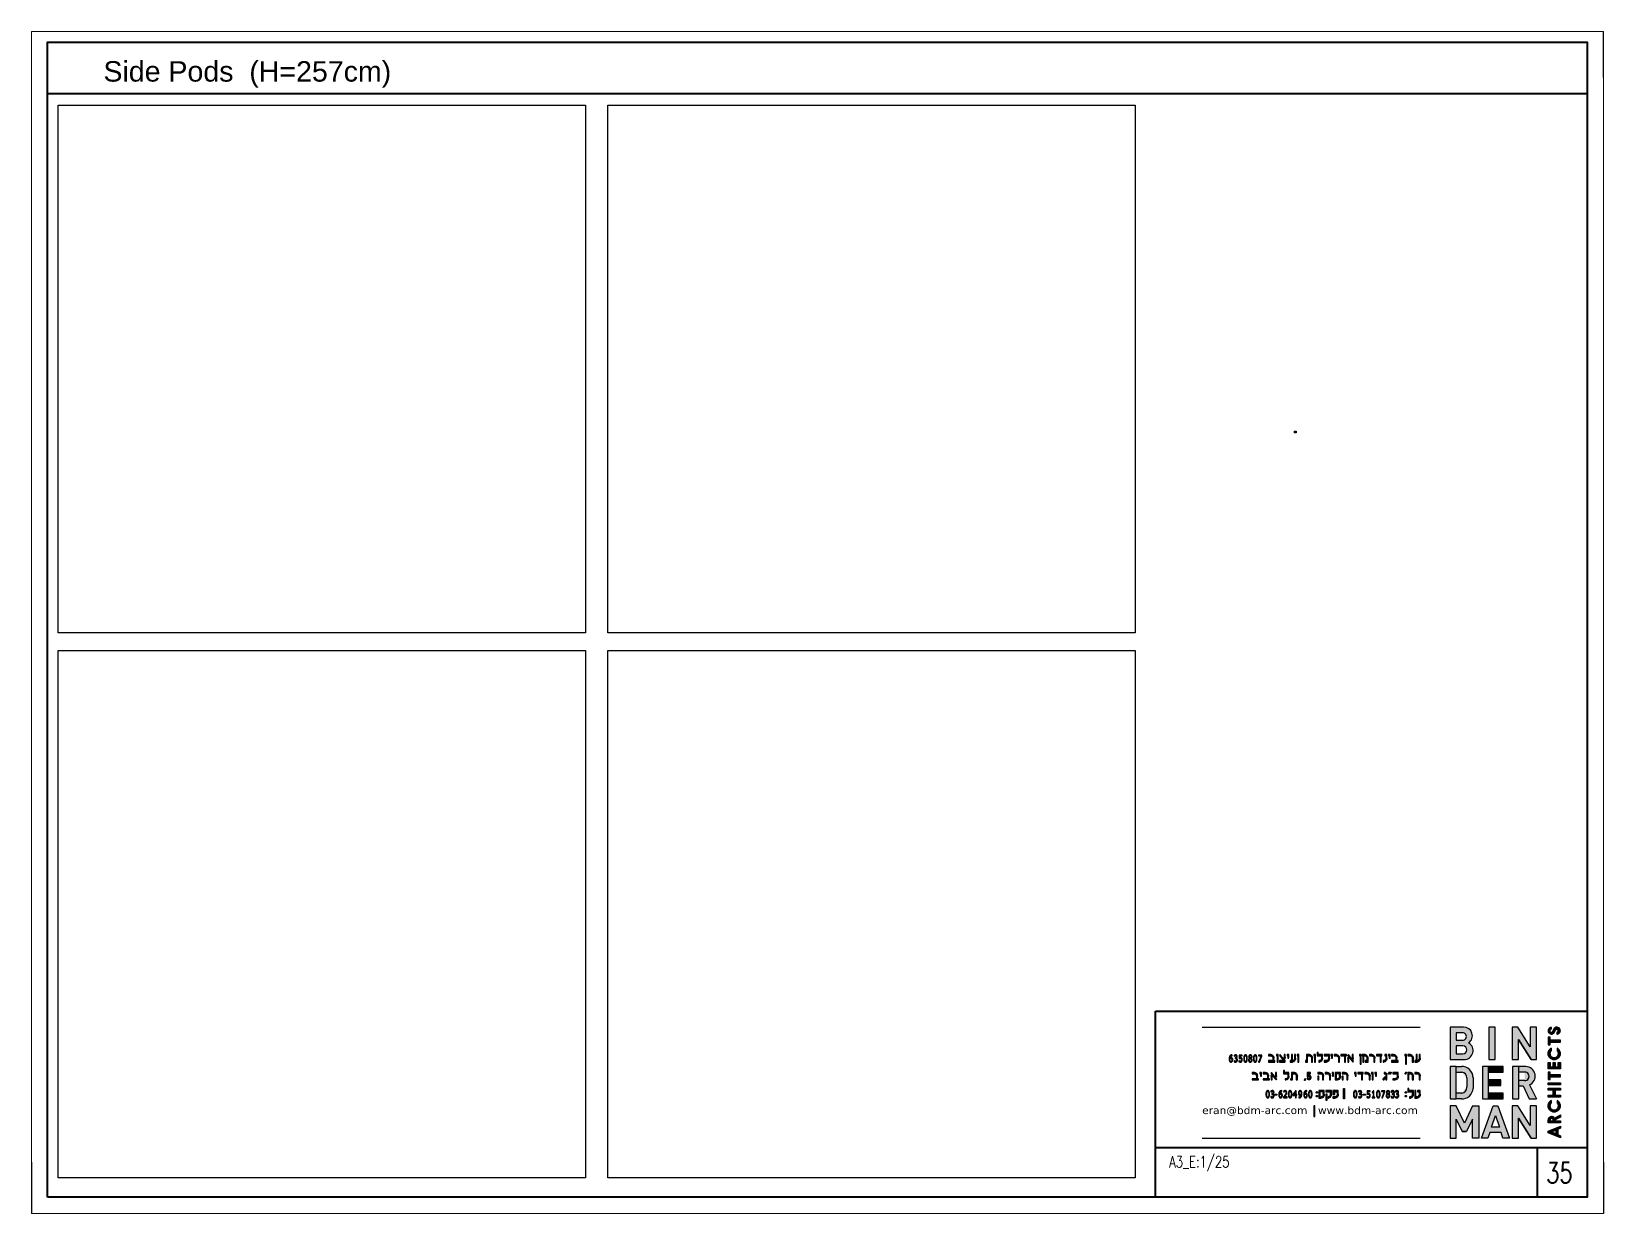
# Paper-space layout 'BLD-03' of a CAD drawing. Header units: millimetres. Extents: x -5 to 383, y -2 to 290.
# The model-space entities are those that its viewports show. They can reach past a viewport. Long polylines and large blocks are cut down to what shows.
import ezdxf

# ---------------------------------------------------------------- set-up
doc = ezdxf.new("R2010")
doc.units = ezdxf.units.MM
doc.linetypes.add('DASHED', pattern=[19.05, 12.7, -6.35])
for name, color, linetype in [('A-Ceiling Color Navy', 156, 'DASHED'), ('A-dim-work', 8, 'Continuous'), ('TEXT', 14, 'Continuous')]:
    doc.layers.add(name, color=color, linetype=linetype)
doc.layers.add('A-VIEW-30', color=6, linetype='Continuous', lineweight=15)
doc.styles.add('CAMPOS-C', font='ROMANS', dxfattribs={"width": 0.75, "height": 2.2})
doc.styles.get("Standard").update_dxf_attribs({"font": 'arial.ttf'})
doc.styles.add('Tahoma', font='tahoma.ttf')
picture_1 = doc.add_image_def('image1.jpg', size_in_pixel=(1500, 1500))
picture_2 = doc.add_image_def('image2.jpg', size_in_pixel=(1500, 1500))
picture_3 = doc.add_image_def('image3.jpg', size_in_pixel=(1500, 1500))
picture_4 = doc.add_image_def('image4.jpg', size_in_pixel=(1500, 1500))

psp = doc.layouts.new('BLD-03')

msp = doc.modelspace()

# ---------------------------------------------------------------- texts
at = {"layer": 'A-dim-work', "color": 6, "lineweight": 40, "ltscale": 20, "style": 'CAMPOS-C', "width": 0.75}
for s, height, p in [('A3_E:1/25', 7.0124, (9527.154, 4588.594)), ('35', 12.6, (9759.789, 4579.004))]:
    msp.add_text(s, height=height, dxfattribs=at).set_placement(p)
at = {"layer": 'A-dim-work', "color": 6, "lineweight": 40, "ltscale": 20, "insert": (8869.555, 5271.011), "char_height": 12.6, "width": 242.5683, "attachment_point": 1}
msp.add_mtext('Side Pods  (H=257cm) ', dxfattribs=at)

# ---------------------------------------------------------------- blocks, each defined once
blk = doc.blocks.new('A$C70B91C7D')
at = {"layer": 'TEXT', "true_color": 0x311916}
h = blk.add_hatch(color=19, dxfattribs=at)
edge = h.paths.add_edge_path()
edge.add_ellipse((5.226, -0.171), major_axis=(-0.121, 0.121), ratio=1, start_angle=168.5865, end_angle=317.4007)
edge.add_line((5.219, 0), (4.95, 0))
edge.add_line((4.95, 0), (4.95, -0.645))
edge.add_line((4.95, -0.645), (5.232, -0.646))
edge.add_ellipse((5.232, -0.468), major_axis=(-0.126, 0.126), ratio=1, start_angle=134.8239, end_angle=284.9527)
edge = h.paths.add_edge_path(flags=16)
edge.add_line((5.074, -0.112), (5.198, -0.112))
edge.add_ellipse((5.202, -0.187), major_axis=(-0.0526, 0.0526), ratio=1, start_angle=130.8894, end_angle=317.7483, ccw=False)
edge.add_line((5.196, -0.261), (5.074, -0.261))
edge.add_line((5.074, -0.261), (5.074, -0.112))
edge = h.paths.add_edge_path(flags=16)
edge.add_line((5.074, -0.372), (5.208, -0.372))
edge.add_ellipse((5.205, -0.453), major_axis=(0.0568, 0.0568), ratio=1, start_angle=225.9299, end_angle=402.7078, ccw=False)
edge.add_line((5.206, -0.533), (5.074, -0.533))
edge.add_line((5.074, -0.533), (5.074, -0.372))
for points in [[(5.852, 0), (5.728, 0), (5.728, -0.645), (5.852, -0.645)], [(6.303, 0), (6.193, 0), (6.193, -0.645), (6.317, -0.645), (6.317, -0.249), (6.568, -0.645), (6.677, -0.645), (6.677, 0), (6.554, 0), (6.554, -0.395)], [(7.031, -0.115), (7.056, -0.063), (7.059, -0.057), (7.064, -0.052), (7.069, -0.048), (7.075, -0.046), (7.082, -0.045), (7.089, -0.046), (7.095, -0.048), (7.101, -0.052), (7.105, -0.057), (7.109, -0.062), (7.11, -0.069), (7.11, -0.075), (7.108, -0.082), (7.105, -0.087), (7.1, -0.092), (7.094, -0.095), (7.088, -0.097), (7.081, -0.098), (7.081, -0.139), (7.094, -0.138), (7.106, -0.135), (7.118, -0.13), (7.129, -0.123), (7.138, -0.115), (7.145, -0.105), (7.151, -0.094), (7.154, -0.082), (7.155, -0.07), (7.154, -0.058), (7.151, -0.046), (7.145, -0.035), (7.138, -0.025), (7.128, -0.016), (7.118, -0.01), (7.106, -0.005), (7.092, -0.002), (7.079, -0.001), (7.066, -0.003), (7.053, -0.007), (7.041, -0.013), (7.031, -0.021), (7.007, -0.08), (7.003, -0.087), (6.997, -0.094), (6.99, -0.098), (6.982, -0.101), (6.974, -0.102), (6.965, -0.101), (6.958, -0.097), (6.951, -0.092), (6.946, -0.085), (6.943, -0.078), (6.942, -0.069), (6.943, -0.062), (6.947, -0.054), (6.952, -0.048), (6.959, -0.043), (6.967, -0.04), (6.976, -0.039), (6.976, -0.004), (6.963, -0.005), (6.952, -0.009), (6.941, -0.014), (6.931, -0.021), (6.923, -0.03), (6.916, -0.039), (6.911, -0.05), (6.909, -0.062), (6.908, -0.073), (6.91, -0.085), (6.913, -0.096), (6.919, -0.106), (6.926, -0.115), (6.935, -0.123), (6.945, -0.129), (6.955, -0.134), (6.967, -0.137), (6.979, -0.138), (6.991, -0.137), (7.002, -0.134), (7.013, -0.129), (7.023, -0.123)], [(7.155, -0.262), (6.951, -0.262), (6.951, -0.203), (6.908, -0.203), (6.908, -0.35), (6.951, -0.35), (6.951, -0.297), (7.155, -0.297)], [(0.599, -0.619), (0.596, -0.615), (0.593, -0.613), (0.59, -0.61), (0.586, -0.609), (0.583, -0.608), (0.579, -0.607), (0.574, -0.607), (0.571, -0.607), (0.566, -0.608), (0.562, -0.609), (0.559, -0.611), (0.555, -0.614), (0.551, -0.617), (0.537, -0.617), (0.536, -0.623), (0.536, -0.629), (0.536, -0.635), (0.536, -0.639), (0.536, -0.645), (0.537, -0.651), (0.537, -0.656), (0.538, -0.661), (0.539, -0.666), (0.54, -0.667), (0.541, -0.673), (0.543, -0.678), (0.546, -0.682), (0.548, -0.686), (0.552, -0.69), (0.555, -0.693), (0.559, -0.695), (0.56, -0.696), (0.564, -0.697), (0.568, -0.698), (0.573, -0.698), (0.574, -0.698), (0.578, -0.698), (0.582, -0.697), (0.586, -0.695), (0.587, -0.695), (0.591, -0.692), (0.594, -0.689), (0.598, -0.685), (0.598, -0.684), (0.573, -0.683), (0.57, -0.683), (0.566, -0.681), (0.562, -0.679), (0.559, -0.675), (0.557, -0.672), (0.555, -0.668), (0.553, -0.662), (0.553, -0.661), (0.552, -0.656), (0.552, -0.651), (0.551, -0.645), (0.551, -0.639), (0.551, -0.634), (0.551, -0.63), (0.553, -0.629), (0.557, -0.626), (0.561, -0.624), (0.562, -0.624), (0.567, -0.623), (0.571, -0.622)], [(0.567, -0.576), (0.571, -0.573), (0.575, -0.572), (0.579, -0.571), (0.584, -0.57), (0.554, -0.568), (0.551, -0.572), (0.548, -0.577), (0.548, -0.577), (0.546, -0.581), (0.544, -0.586), (0.542, -0.591), (0.54, -0.596), (0.539, -0.602), (0.538, -0.607), (0.537, -0.612), (0.537, -0.617), (0.551, -0.617), (0.552, -0.611), (0.553, -0.605), (0.554, -0.599), (0.555, -0.594), (0.557, -0.59), (0.559, -0.586), (0.561, -0.582), (0.564, -0.579)], [(0.598, -0.556), (0.597, -0.556), (0.593, -0.555), (0.59, -0.554), (0.586, -0.554), (0.585, -0.554), (0.58, -0.555), (0.576, -0.555), (0.572, -0.557), (0.568, -0.558), (0.564, -0.56), (0.561, -0.562), (0.557, -0.565), (0.554, -0.568), (0.584, -0.57), (0.588, -0.571), (0.592, -0.571), (0.594, -0.572), (0.598, -0.574), (0.598, -0.574)], [(0.605, -0.63), (0.604, -0.628), (0.602, -0.623), (0.599, -0.619), (0.571, -0.622), (0.574, -0.622), (0.579, -0.623), (0.582, -0.624), (0.585, -0.627), (0.586, -0.628), (0.589, -0.632), (0.591, -0.637), (0.592, -0.64), (0.593, -0.645), (0.593, -0.651), (0.593, -0.656), (0.592, -0.662), (0.591, -0.667), (0.589, -0.671), (0.587, -0.675), (0.585, -0.678), (0.581, -0.681), (0.577, -0.683), (0.573, -0.683), (0.598, -0.684), (0.601, -0.68), (0.603, -0.676), (0.605, -0.67), (0.606, -0.667), (0.607, -0.662), (0.608, -0.656), (0.608, -0.651), (0.608, -0.645), (0.607, -0.64), (0.606, -0.635)], [(0.693, -0.565), (0.689, -0.562), (0.687, -0.56), (0.684, -0.558), (0.679, -0.556), (0.675, -0.555), (0.671, -0.554), (0.666, -0.554), (0.664, -0.554), (0.659, -0.555), (0.655, -0.555), (0.65, -0.557), (0.649, -0.557), (0.645, -0.559), (0.641, -0.561), (0.637, -0.563), (0.637, -0.582), (0.638, -0.582), (0.639, -0.581), (0.643, -0.578), (0.645, -0.577), (0.649, -0.574), (0.653, -0.573), (0.657, -0.571), (0.661, -0.57), (0.665, -0.57), (0.696, -0.57)], [(0.698, -0.577), (0.697, -0.573), (0.696, -0.57), (0.665, -0.57), (0.668, -0.57), (0.672, -0.571), (0.675, -0.572), (0.678, -0.574), (0.68, -0.576), (0.683, -0.58), (0.684, -0.584), (0.684, -0.589), (0.684, -0.594), (0.683, -0.599), (0.681, -0.603), (0.678, -0.607), (0.675, -0.609), (0.671, -0.611), (0.666, -0.612), (0.662, -0.613), (0.657, -0.613), (0.657, -0.628), (0.663, -0.628), (0.664, -0.628), (0.668, -0.628), (0.672, -0.629), (0.676, -0.63), (0.68, -0.633), (0.682, -0.636), (0.685, -0.641), (0.685, -0.642), (0.686, -0.647), (0.686, -0.653), (0.686, -0.655), (0.686, -0.661), (0.685, -0.666), (0.683, -0.67), (0.68, -0.675), (0.68, -0.675), (0.677, -0.678), (0.673, -0.68), (0.672, -0.681), (0.668, -0.682), (0.664, -0.682), (0.692, -0.685), (0.695, -0.681), (0.697, -0.677), (0.699, -0.672), (0.699, -0.671), (0.701, -0.666), (0.701, -0.66), (0.701, -0.654), (0.701, -0.649), (0.701, -0.644), (0.699, -0.639), (0.699, -0.638), (0.696, -0.633), (0.694, -0.629), (0.694, -0.629), (0.69, -0.625), (0.686, -0.623), (0.683, -0.621), (0.679, -0.62), (0.679, -0.619), (0.683, -0.617), (0.687, -0.615), (0.69, -0.612), (0.693, -0.608), (0.693, -0.607), (0.696, -0.603), (0.698, -0.598), (0.699, -0.593), (0.699, -0.587), (0.699, -0.583)], [(0.799, -0.557), (0.738, -0.557), (0.738, -0.628), (0.739, -0.628), (0.743, -0.627), (0.748, -0.626), (0.751, -0.626), (0.755, -0.625), (0.76, -0.625), (0.791, -0.622), (0.788, -0.618), (0.785, -0.615), (0.781, -0.613), (0.777, -0.611), (0.776, -0.611), (0.752, -0.61), (0.752, -0.573), (0.799, -0.573)], [(0.798, -0.635), (0.796, -0.631), (0.796, -0.63), (0.794, -0.626), (0.791, -0.622), (0.76, -0.625), (0.761, -0.625), (0.766, -0.625), (0.77, -0.626), (0.77, -0.626), (0.774, -0.628), (0.778, -0.631), (0.78, -0.634), (0.783, -0.639), (0.783, -0.64), (0.784, -0.645), (0.784, -0.651), (0.784, -0.654), (0.784, -0.659), (0.783, -0.664), (0.783, -0.664), (0.781, -0.669), (0.779, -0.674), (0.778, -0.674), (0.775, -0.678), (0.771, -0.68), (0.767, -0.682), (0.763, -0.682), (0.79, -0.684), (0.793, -0.68), (0.795, -0.675), (0.797, -0.67), (0.797, -0.668), (0.798, -0.663), (0.799, -0.657), (0.799, -0.651), (0.799, -0.646), (0.799, -0.641)], [(0.876, -0.557), (0.872, -0.555), (0.867, -0.554), (0.863, -0.554), (0.861, -0.554), (0.856, -0.555), (0.852, -0.556), (0.848, -0.558), (0.844, -0.56), (0.841, -0.563), (0.839, -0.567), (0.836, -0.571), (0.835, -0.573), (0.834, -0.576), (0.833, -0.58), (0.831, -0.585), (0.83, -0.59), (0.829, -0.595), (0.829, -0.6), (0.828, -0.606), (0.828, -0.613), (0.827, -0.619), (0.827, -0.626), (0.827, -0.628), (0.827, -0.635), (0.828, -0.641), (0.828, -0.648), (0.829, -0.653), (0.83, -0.659), (0.83, -0.664), (0.832, -0.669), (0.833, -0.673), (0.834, -0.677), (0.836, -0.681), (0.837, -0.683), (0.863, -0.683), (0.86, -0.683), (0.856, -0.682), (0.852, -0.679), (0.851, -0.677), (0.848, -0.673), (0.846, -0.668), (0.846, -0.667), (0.845, -0.662), (0.844, -0.656), (0.843, -0.651), (0.843, -0.649), (0.843, -0.644), (0.843, -0.639), (0.842, -0.633), (0.842, -0.626), (0.842, -0.624), (0.843, -0.618), (0.843, -0.612), (0.843, -0.607), (0.843, -0.602), (0.843, -0.6), (0.844, -0.594), (0.845, -0.589), (0.846, -0.584), (0.847, -0.581), (0.85, -0.577), (0.853, -0.573), (0.854, -0.572), (0.858, -0.57), (0.863, -0.569), (0.888, -0.569), (0.886, -0.565), (0.883, -0.562), (0.879, -0.559)], [(0.891, -0.576), (0.89, -0.572), (0.888, -0.569), (0.863, -0.569), (0.865, -0.57), (0.869, -0.571), (0.873, -0.573), (0.874, -0.575), (0.877, -0.579), (0.879, -0.584), (0.879, -0.585), (0.881, -0.59), (0.882, -0.595), (0.882, -0.601), (0.882, -0.604), (0.883, -0.609), (0.883, -0.614), (0.883, -0.62), (0.883, -0.626), (0.883, -0.629), (0.883, -0.635), (0.883, -0.641), (0.883, -0.646), (0.882, -0.651), (0.882, -0.653), (0.881, -0.659), (0.88, -0.664), (0.879, -0.668), (0.878, -0.671), (0.876, -0.676), (0.873, -0.679), (0.871, -0.681), (0.867, -0.682), (0.863, -0.683), (0.837, -0.683), (0.84, -0.687), (0.843, -0.691), (0.846, -0.693), (0.85, -0.696), (0.854, -0.697), (0.858, -0.698), (0.863, -0.698), (0.865, -0.698), (0.87, -0.698), (0.874, -0.697), (0.878, -0.695), (0.881, -0.692), (0.884, -0.689), (0.887, -0.685), (0.89, -0.681), (0.89, -0.68), (0.892, -0.676), (0.893, -0.672), (0.894, -0.668), (0.895, -0.663), (0.896, -0.658), (0.897, -0.652), (0.897, -0.646), (0.898, -0.64), (0.898, -0.633), (0.898, -0.626), (0.898, -0.625), (0.898, -0.618), (0.898, -0.611), (0.897, -0.605), (0.897, -0.599), (0.896, -0.594), (0.895, -0.589), (0.894, -0.584), (0.893, -0.58)], [(0.94, -0.644), (0.942, -0.639), (0.942, -0.638), (0.945, -0.634), (0.948, -0.63), (0.951, -0.626), (0.938, -0.625), (0.934, -0.629), (0.931, -0.632), (0.929, -0.636), (0.929, -0.637), (0.926, -0.641), (0.925, -0.646), (0.924, -0.652), (0.924, -0.657), (0.924, -0.657), (0.924, -0.663), (0.925, -0.668), (0.926, -0.673), (0.928, -0.678), (0.93, -0.683), (0.933, -0.687), (0.934, -0.687), (0.937, -0.691), (0.941, -0.693), (0.945, -0.696), (0.947, -0.696), (0.951, -0.698), (0.955, -0.698), (0.96, -0.699), (0.962, -0.699), (0.967, -0.698), (0.971, -0.697), (0.975, -0.695), (0.979, -0.693), (0.982, -0.69), (0.986, -0.687), (0.986, -0.686), (0.96, -0.685), (0.956, -0.684), (0.952, -0.683), (0.948, -0.68), (0.945, -0.677), (0.944, -0.676), (0.942, -0.672), (0.94, -0.667), (0.939, -0.662), (0.939, -0.656), (0.939, -0.654), (0.939, -0.649)], [(0.951, -0.569), (0.955, -0.568), (0.96, -0.567), (0.934, -0.566), (0.931, -0.57), (0.929, -0.575), (0.928, -0.58), (0.927, -0.585), (0.926, -0.59), (0.927, -0.593), (0.927, -0.598), (0.928, -0.604), (0.93, -0.608), (0.932, -0.61), (0.935, -0.614), (0.938, -0.618), (0.968, -0.617), (0.967, -0.617), (0.963, -0.615), (0.959, -0.613), (0.955, -0.61), (0.952, -0.608), (0.95, -0.607), (0.947, -0.604), (0.944, -0.6), (0.943, -0.599), (0.942, -0.594), (0.941, -0.588), (0.941, -0.587), (0.942, -0.582), (0.944, -0.577), (0.947, -0.573), (0.948, -0.572)], [(0.981, -0.561), (0.977, -0.558), (0.973, -0.556), (0.969, -0.555), (0.965, -0.554), (0.96, -0.554), (0.955, -0.554), (0.951, -0.555), (0.947, -0.556), (0.943, -0.558), (0.939, -0.561), (0.936, -0.564), (0.934, -0.566), (0.96, -0.567), (0.962, -0.568), (0.967, -0.569), (0.97, -0.571), (0.974, -0.574), (0.974, -0.574), (0.977, -0.579), (0.978, -0.584), (0.979, -0.589), (0.978, -0.594), (0.978, -0.599), (0.976, -0.604), (0.976, -0.605), (0.974, -0.609), (0.971, -0.613), (0.968, -0.617), (0.938, -0.618), (0.943, -0.621), (0.943, -0.622), (0.941, -0.622), (0.938, -0.625), (0.951, -0.626), (0.953, -0.627), (0.957, -0.629), (0.961, -0.631), (0.964, -0.633), (0.968, -0.635), (0.968, -0.635), (0.972, -0.638), (0.976, -0.642), (0.978, -0.645), (0.979, -0.648), (0.98, -0.653), (0.981, -0.659), (0.98, -0.664), (0.979, -0.669), (0.978, -0.674), (0.975, -0.678), (0.972, -0.681), (0.969, -0.683), (0.965, -0.684), (0.96, -0.685), (0.986, -0.686), (0.989, -0.682), (0.992, -0.677), (0.994, -0.673), (0.995, -0.668), (0.996, -0.662), (0.996, -0.657), (0.996, -0.656), (0.996, -0.65), (0.995, -0.645), (0.993, -0.64), (0.991, -0.636), (0.99, -0.635), (0.988, -0.632), (0.984, -0.628), (0.981, -0.625), (0.976, -0.622), (0.976, -0.622), (0.98, -0.619), (0.983, -0.616), (0.986, -0.612), (0.989, -0.607), (0.99, -0.605), (0.992, -0.599), (0.993, -0.594), (0.993, -0.589), (0.993, -0.587), (0.993, -0.582), (0.991, -0.576), (0.99, -0.572), (0.987, -0.568), (0.984, -0.564), (0.984, -0.564)], [(1.07, -0.557), (1.066, -0.555), (1.062, -0.554), (1.057, -0.554), (1.055, -0.554), (1.05, -0.555), (1.046, -0.556), (1.042, -0.558), (1.039, -0.56), (1.036, -0.563), (1.033, -0.567), (1.03, -0.571), (1.03, -0.573), (1.028, -0.576), (1.027, -0.58), (1.026, -0.585), (1.024, -0.59), (1.024, -0.595), (1.023, -0.6), (1.022, -0.606), (1.022, -0.613), (1.022, -0.619), (1.022, -0.626), (1.022, -0.628), (1.022, -0.635), (1.022, -0.641), (1.022, -0.648), (1.023, -0.653), (1.024, -0.659), (1.025, -0.664), (1.026, -0.669), (1.027, -0.673), (1.029, -0.677), (1.03, -0.681), (1.031, -0.683), (1.057, -0.683), (1.054, -0.683), (1.05, -0.682), (1.047, -0.679), (1.045, -0.677), (1.043, -0.673), (1.04, -0.668), (1.04, -0.667), (1.039, -0.662), (1.038, -0.656), (1.037, -0.651), (1.037, -0.649), (1.037, -0.644), (1.037, -0.639), (1.037, -0.633), (1.037, -0.626), (1.037, -0.624), (1.037, -0.618), (1.037, -0.612), (1.037, -0.607), (1.038, -0.602), (1.038, -0.6), (1.038, -0.594), (1.039, -0.589), (1.041, -0.584), (1.042, -0.581), (1.044, -0.577), (1.047, -0.573), (1.048, -0.572), (1.052, -0.57), (1.057, -0.569), (1.083, -0.569), (1.08, -0.565), (1.077, -0.562), (1.074, -0.559)], [(1.088, -0.584), (1.087, -0.58), (1.086, -0.576), (1.084, -0.572), (1.083, -0.569), (1.057, -0.569), (1.059, -0.57), (1.064, -0.571), (1.067, -0.573), (1.069, -0.575), (1.071, -0.579), (1.073, -0.584), (1.074, -0.585), (1.075, -0.59), (1.076, -0.595), (1.076, -0.601), (1.077, -0.604), (1.077, -0.609), (1.077, -0.614), (1.077, -0.62), (1.077, -0.626), (1.077, -0.629), (1.077, -0.635), (1.077, -0.641), (1.077, -0.646), (1.076, -0.651), (1.076, -0.653), (1.076, -0.659), (1.075, -0.664), (1.073, -0.668), (1.072, -0.671), (1.07, -0.676), (1.067, -0.679), (1.066, -0.681), (1.062, -0.682), (1.057, -0.683), (1.031, -0.683), (1.034, -0.687), (1.037, -0.691), (1.04, -0.693), (1.044, -0.696), (1.048, -0.697), (1.052, -0.698), (1.057, -0.698), (1.059, -0.698), (1.064, -0.698), (1.068, -0.697), (1.072, -0.695), (1.075, -0.692), (1.079, -0.689), (1.081, -0.685), (1.084, -0.681), (1.084, -0.68), (1.086, -0.676), (1.087, -0.672), (1.088, -0.668), (1.09, -0.663), (1.09, -0.658), (1.091, -0.652), (1.092, -0.646), (1.092, -0.64), (1.092, -0.633), (1.092, -0.626), (1.092, -0.625), (1.092, -0.618), (1.092, -0.611), (1.092, -0.605), (1.091, -0.599), (1.09, -0.594), (1.089, -0.589)], [(1.19, -0.557), (1.12, -0.557), (1.12, -0.573), (1.177, -0.573), (1.126, -0.696), (1.142, -0.696), (1.19, -0.578)], [(1.4, -0.556), (1.391, -0.55), (1.381, -0.547), (1.37, -0.546), (1.322, -0.546), (1.322, -0.572), (1.37, -0.572), (1.378, -0.573), (1.385, -0.576), (1.392, -0.58), (1.398, -0.586), (1.403, -0.594), (1.406, -0.602), (1.408, -0.611), (1.409, -0.621), (1.409, -0.669), (1.322, -0.669), (1.322, -0.696), (1.451, -0.696), (1.451, -0.669), (1.43, -0.669), (1.43, -0.621), (1.429, -0.608), (1.427, -0.595), (1.422, -0.583), (1.416, -0.572), (1.409, -0.563)], [(1.514, -0.546), (1.481, -0.546), (1.481, -0.572), (1.493, -0.572), (1.493, -0.696), (1.514, -0.696)], [(1.655, -0.546), (1.634, -0.546), (1.634, -0.602), (1.632, -0.609), (1.629, -0.616), (1.625, -0.621), (1.619, -0.624), (1.556, -0.546), (1.541, -0.564), (1.625, -0.669), (1.541, -0.669), (1.541, -0.696), (1.649, -0.696), (1.664, -0.677), (1.637, -0.643), (1.644, -0.638), (1.649, -0.63), (1.653, -0.622), (1.655, -0.612), (1.655, -0.602)], [(1.727, -0.546), (1.694, -0.546), (1.694, -0.572), (1.706, -0.572), (1.706, -0.621), (1.727, -0.621)], [(1.865, -0.546), (1.844, -0.546), (1.844, -0.621), (1.843, -0.63), (1.841, -0.639), (1.838, -0.648), (1.833, -0.655), (1.827, -0.661), (1.82, -0.666), (1.813, -0.668), (1.805, -0.669), (1.805, -0.546), (1.784, -0.546), (1.784, -0.669), (1.757, -0.669), (1.757, -0.696), (1.805, -0.696), (1.816, -0.695), (1.826, -0.691), (1.835, -0.685), (1.844, -0.678), (1.851, -0.669), (1.857, -0.658), (1.862, -0.646), (1.864, -0.634), (1.865, -0.621)], [(1.928, -0.546), (1.895, -0.546), (1.895, -0.572), (1.907, -0.572), (1.907, -0.696), (1.928, -0.696)], [(2.171, -0.556), (2.162, -0.55), (2.152, -0.547), (2.141, -0.546), (2.084, -0.546), (2.084, -0.669), (2.063, -0.669), (2.063, -0.696), (2.105, -0.696), (2.105, -0.572), (2.141, -0.572), (2.149, -0.573), (2.156, -0.576), (2.163, -0.58), (2.169, -0.586), (2.173, -0.594), (2.177, -0.602), (2.179, -0.611), (2.18, -0.621), (2.18, -0.696), (2.201, -0.696), (2.201, -0.621), (2.2, -0.608), (2.197, -0.595), (2.193, -0.583), (2.187, -0.572), (2.18, -0.563)], [(2.264, -0.546), (2.231, -0.546), (2.231, -0.572), (2.243, -0.572), (2.243, -0.696), (2.264, -0.696)], [(2.402, -0.546), (2.315, -0.546), (2.315, -0.504), (2.294, -0.504), (2.294, -0.572), (2.381, -0.572), (2.381, -0.621), (2.38, -0.63), (2.378, -0.639), (2.374, -0.648), (2.37, -0.655), (2.364, -0.661), (2.357, -0.666), (2.35, -0.668), (2.342, -0.669), (2.327, -0.669), (2.327, -0.696), (2.342, -0.696), (2.352, -0.695), (2.363, -0.691), (2.372, -0.685), (2.38, -0.678), (2.388, -0.669), (2.394, -0.658), (2.398, -0.646), (2.401, -0.634), (2.402, -0.621)], [(2.54, -0.546), (2.432, -0.546), (2.432, -0.572), (2.519, -0.572), (2.519, -0.621), (2.518, -0.63), (2.516, -0.639), (2.512, -0.648), (2.508, -0.655), (2.502, -0.661), (2.495, -0.666), (2.487, -0.668), (2.48, -0.669), (2.432, -0.669), (2.432, -0.696), (2.48, -0.696), (2.49, -0.695), (2.5, -0.691), (2.51, -0.685), (2.519, -0.678), (2.526, -0.669), (2.532, -0.658), (2.536, -0.646), (2.539, -0.634), (2.54, -0.621)], [(2.603, -0.546), (2.57, -0.546), (2.57, -0.572), (2.582, -0.572), (2.582, -0.621), (2.603, -0.621)], [(2.711, -0.556), (2.701, -0.55), (2.691, -0.547), (2.681, -0.546), (2.633, -0.546), (2.633, -0.572), (2.681, -0.572), (2.689, -0.573), (2.696, -0.576), (2.703, -0.58), (2.708, -0.586), (2.713, -0.594), (2.717, -0.602), (2.719, -0.611), (2.72, -0.621), (2.72, -0.696), (2.741, -0.696), (2.741, -0.621), (2.74, -0.608), (2.737, -0.595), (2.733, -0.583), (2.727, -0.572), (2.719, -0.563)], [(2.879, -0.546), (2.771, -0.546), (2.771, -0.572), (2.843, -0.572), (2.843, -0.696), (2.864, -0.696), (2.864, -0.572), (2.879, -0.572)], [(3.017, -0.546), (2.996, -0.546), (2.996, -0.617), (2.996, -0.621), (2.994, -0.624), (2.992, -0.627), (2.989, -0.629), (2.986, -0.629), (2.983, -0.627), (2.981, -0.624), (2.918, -0.546), (2.903, -0.564), (2.927, -0.594), (2.92, -0.598), (2.915, -0.604), (2.911, -0.611), (2.909, -0.619), (2.909, -0.628), (2.909, -0.696), (2.93, -0.696), (2.93, -0.624), (2.93, -0.62), (2.931, -0.617), (2.934, -0.614), (2.936, -0.612), (2.94, -0.613), (2.943, -0.614), (2.945, -0.617), (3.008, -0.696), (3.023, -0.677), (2.999, -0.647), (3.005, -0.643), (3.011, -0.638), (3.014, -0.63), (3.017, -0.622), (3.017, -0.613)], [(3.173, -0.546), (3.14, -0.546), (3.14, -0.572), (3.152, -0.572), (3.152, -0.737), (3.173, -0.737)], [(3.281, -0.556), (3.272, -0.55), (3.262, -0.547), (3.251, -0.546), (3.194, -0.546), (3.194, -0.572), (3.206, -0.572), (3.206, -0.696), (3.227, -0.696), (3.227, -0.572), (3.251, -0.572), (3.259, -0.573), (3.266, -0.576), (3.273, -0.58), (3.279, -0.586), (3.284, -0.594), (3.287, -0.602), (3.289, -0.611), (3.29, -0.621), (3.29, -0.669), (3.257, -0.669), (3.257, -0.696), (3.311, -0.696), (3.311, -0.621), (3.31, -0.608), (3.308, -0.595), (3.303, -0.583), (3.297, -0.572), (3.29, -0.563)], [(3.419, -0.556), (3.41, -0.55), (3.4, -0.547), (3.389, -0.546), (3.341, -0.546), (3.341, -0.572), (3.389, -0.572), (3.397, -0.573), (3.404, -0.576), (3.411, -0.58), (3.417, -0.586), (3.422, -0.594), (3.425, -0.602), (3.428, -0.611), (3.428, -0.621), (3.428, -0.696), (3.449, -0.696), (3.449, -0.621), (3.448, -0.608), (3.446, -0.595), (3.441, -0.583), (3.435, -0.572), (3.428, -0.563)], [(3.587, -0.546), (3.479, -0.546), (3.479, -0.572), (3.551, -0.572), (3.551, -0.696), (3.572, -0.696), (3.572, -0.572), (3.587, -0.572)], [(3.689, -0.546), (3.647, -0.546), (3.647, -0.572), (3.668, -0.572), (3.668, -0.621), (3.667, -0.63), (3.665, -0.639), (3.662, -0.648), (3.657, -0.655), (3.651, -0.661), (3.644, -0.666), (3.637, -0.668), (3.629, -0.669), (3.617, -0.669), (3.617, -0.696), (3.629, -0.696), (3.64, -0.695), (3.65, -0.691), (3.659, -0.685), (3.668, -0.678), (3.675, -0.669), (3.681, -0.658), (3.686, -0.646), (3.688, -0.634), (3.689, -0.621)], [(3.752, -0.546), (3.719, -0.546), (3.719, -0.572), (3.731, -0.572), (3.731, -0.621), (3.752, -0.621)], [(3.851, -0.55), (3.841, -0.547), (3.83, -0.546), (3.782, -0.546), (3.782, -0.572), (3.83, -0.572), (3.838, -0.573), (3.845, -0.576), (3.852, -0.58), (3.858, -0.586), (3.863, -0.594), (3.866, -0.602), (3.868, -0.611), (3.869, -0.621), (3.869, -0.669), (3.782, -0.669), (3.782, -0.696), (3.911, -0.696), (3.911, -0.669), (3.89, -0.669), (3.89, -0.621), (3.889, -0.608), (3.886, -0.595), (3.882, -0.583), (3.876, -0.572), (3.869, -0.563), (3.86, -0.556)], [(4.079, -0.546), (4.046, -0.546), (4.046, -0.572), (4.058, -0.572), (4.058, -0.737), (4.079, -0.737)], [(4.196, -0.563), (4.187, -0.556), (4.178, -0.55), (4.167, -0.547), (4.157, -0.546), (4.109, -0.546), (4.109, -0.572), (4.157, -0.572), (4.165, -0.573), (4.172, -0.576), (4.179, -0.58), (4.185, -0.586), (4.189, -0.594), (4.193, -0.602), (4.195, -0.611), (4.196, -0.621), (4.196, -0.696), (4.217, -0.696), (4.217, -0.621), (4.216, -0.608), (4.213, -0.595), (4.209, -0.583), (4.203, -0.572)], [(4.333, -0.678), (4.341, -0.669), (4.347, -0.658), (4.351, -0.646), (4.354, -0.634), (4.355, -0.621), (4.355, -0.546), (4.334, -0.546), (4.334, -0.621), (4.333, -0.63), (4.331, -0.639), (4.327, -0.648), (4.322, -0.655), (4.317, -0.661), (4.31, -0.666), (4.303, -0.668), (4.295, -0.669), (4.295, -0.546), (4.274, -0.546), (4.274, -0.669), (4.247, -0.669), (4.247, -0.696), (4.295, -0.696), (4.305, -0.695), (4.316, -0.691), (4.325, -0.685)], [(6.97, -0.474), (6.97, -0.421), (6.956, -0.429), (6.943, -0.439), (6.932, -0.45), (6.923, -0.463), (6.915, -0.476), (6.91, -0.491), (6.906, -0.506), (6.904, -0.521), (6.905, -0.537), (6.907, -0.552), (6.912, -0.567), (6.918, -0.581), (6.927, -0.594), (6.937, -0.606), (6.949, -0.617), (6.962, -0.626), (6.976, -0.634), (6.991, -0.64), (7.007, -0.644), (7.023, -0.646), (7.039, -0.646), (7.055, -0.644), (7.071, -0.64), (7.086, -0.635), (7.1, -0.627), (7.114, -0.618), (7.125, -0.607), (7.135, -0.595), (7.144, -0.582), (7.151, -0.568), (7.155, -0.553), (7.158, -0.537), (7.158, -0.522), (7.157, -0.506), (7.153, -0.491), (7.147, -0.477), (7.14, -0.463), (7.13, -0.45), (7.119, -0.439), (7.107, -0.429), (7.093, -0.421), (7.093, -0.474), (7.101, -0.483), (7.108, -0.494), (7.112, -0.506), (7.115, -0.518), (7.116, -0.53), (7.114, -0.542), (7.111, -0.554), (7.106, -0.566), (7.099, -0.576), (7.09, -0.586), (7.08, -0.594), (7.069, -0.6), (7.057, -0.605), (7.044, -0.608), (7.031, -0.608), (7.018, -0.608), (7.006, -0.605), (6.993, -0.6), (6.982, -0.594), (6.972, -0.586), (6.964, -0.576), (6.957, -0.566), (6.952, -0.554), (6.948, -0.542), (6.947, -0.53), (6.948, -0.518), (6.95, -0.506), (6.955, -0.494), (6.961, -0.483)], [(0.692, -0.686), (0.692, -0.685), (0.664, -0.682), (0.661, -0.682), (0.656, -0.682), (0.652, -0.68), (0.648, -0.678), (0.647, -0.678), (0.642, -0.675), (0.638, -0.673), (0.635, -0.67), (0.634, -0.67), (0.634, -0.69), (0.635, -0.691), (0.639, -0.692), (0.643, -0.694), (0.648, -0.696), (0.651, -0.697), (0.656, -0.698), (0.66, -0.698), (0.664, -0.698), (0.667, -0.698), (0.672, -0.698), (0.676, -0.697), (0.68, -0.695), (0.681, -0.695), (0.685, -0.692), (0.688, -0.689)], [(0.786, -0.688), (0.79, -0.685), (0.79, -0.684), (0.763, -0.682), (0.758, -0.682), (0.754, -0.681), (0.751, -0.68), (0.746, -0.678), (0.743, -0.677), (0.739, -0.674), (0.738, -0.674), (0.734, -0.671), (0.733, -0.671), (0.733, -0.691), (0.734, -0.691), (0.738, -0.693), (0.742, -0.695), (0.747, -0.696), (0.749, -0.697), (0.753, -0.698), (0.758, -0.698), (0.762, -0.698), (0.765, -0.698), (0.77, -0.698), (0.774, -0.697), (0.778, -0.695), (0.779, -0.694), (0.783, -0.692)], [(1.071, -0.915), (1.056, -0.908), (1.041, -0.906), (0.993, -0.906), (0.993, -0.932), (1.041, -0.932), (1.053, -0.934), (1.064, -0.941), (1.073, -0.952), (1.078, -0.966), (1.08, -0.981), (1.08, -1.029), (0.993, -1.029), (0.993, -1.055), (1.122, -1.055), (1.122, -1.029), (1.101, -1.029), (1.101, -0.981), (1.099, -0.961), (1.093, -0.943), (1.083, -0.928)], [(1.185, -0.906), (1.152, -0.906), (1.152, -0.932), (1.164, -0.932), (1.164, -0.981), (1.185, -0.981)], [(1.293, -0.915), (1.278, -0.908), (1.263, -0.906), (1.215, -0.906), (1.215, -0.932), (1.263, -0.932), (1.275, -0.934), (1.286, -0.941), (1.295, -0.952), (1.3, -0.966), (1.302, -0.981), (1.302, -1.029), (1.215, -1.029), (1.215, -1.055), (1.344, -1.055), (1.344, -1.029), (1.323, -1.029), (1.323, -0.981), (1.321, -0.961), (1.315, -0.943), (1.305, -0.928)], [(1.482, -0.906), (1.461, -0.906), (1.461, -0.977), (1.459, -0.985), (1.452, -0.989), (1.446, -0.984), (1.383, -0.906), (1.368, -0.924), (1.392, -0.954), (1.384, -0.959), (1.378, -0.967), (1.374, -0.977), (1.374, -0.988), (1.374, -1.055), (1.395, -1.055), (1.395, -0.984), (1.397, -0.976), (1.404, -0.972), (1.41, -0.977), (1.473, -1.055), (1.488, -1.037), (1.464, -1.007), (1.472, -1.002), (1.478, -0.994), (1.481, -0.984), (1.482, -0.973)], [(1.731, -0.906), (1.644, -0.906), (1.644, -0.864), (1.623, -0.864), (1.623, -0.932), (1.71, -0.932), (1.71, -0.981), (1.708, -0.996), (1.702, -1.009), (1.694, -1.02), (1.683, -1.027), (1.671, -1.029), (1.656, -1.029), (1.656, -1.055), (1.671, -1.055), (1.686, -1.053), (1.7, -1.046), (1.713, -1.034), (1.723, -1.018), (1.729, -1), (1.731, -0.981)], [(1.869, -0.915), (1.854, -0.908), (1.839, -0.906), (1.782, -0.906), (1.782, -1.029), (1.761, -1.029), (1.761, -1.055), (1.803, -1.055), (1.803, -0.932), (1.839, -0.932), (1.851, -0.934), (1.862, -0.941), (1.87, -0.952), (1.876, -0.966), (1.878, -0.981), (1.878, -1.055), (1.899, -1.055), (1.899, -0.981), (1.897, -0.961), (1.891, -0.943), (1.881, -0.928)], [(2.16, -0.906), (2.094, -0.906), (2.094, -0.995), (2.115, -0.995), (2.121, -0.987), (2.13, -0.984), (2.138, -0.987), (2.145, -0.995), (2.148, -1.007), (2.145, -1.018), (2.138, -1.026), (2.13, -1.029), (2.121, -1.026), (2.115, -1.018), (2.094, -1.018), (2.099, -1.033), (2.108, -1.045), (2.12, -1.053), (2.133, -1.055), (2.145, -1.053), (2.156, -1.046), (2.164, -1.035), (2.169, -1.022), (2.171, -1.007), (2.169, -0.992), (2.164, -0.978), (2.156, -0.967), (2.145, -0.96), (2.133, -0.958), (2.124, -0.958), (2.115, -0.962), (2.115, -0.932), (2.16, -0.932)], [(2.393, -0.915), (2.379, -0.908), (2.363, -0.906), (2.307, -0.906), (2.307, -0.932), (2.363, -0.932), (2.376, -0.934), (2.386, -0.941), (2.395, -0.952), (2.401, -0.966), (2.402, -0.981), (2.402, -1.055), (2.423, -1.055), (2.423, -0.981), (2.422, -0.961), (2.416, -0.943), (2.406, -0.928)], [(2.531, -0.915), (2.517, -0.908), (2.501, -0.906), (2.454, -0.906), (2.454, -0.932), (2.501, -0.932), (2.514, -0.934), (2.525, -0.941), (2.533, -0.952), (2.538, -0.966), (2.54, -0.981), (2.54, -1.055), (2.562, -1.055), (2.562, -0.981), (2.56, -0.961), (2.553, -0.943), (2.544, -0.928)], [(2.624, -0.906), (2.592, -0.906), (2.592, -0.932), (2.604, -0.932), (2.604, -0.981), (2.624, -0.981)], [(2.879, -0.915), (2.865, -0.908), (2.849, -0.906), (2.792, -0.906), (2.792, -0.932), (2.849, -0.932), (2.861, -0.934), (2.872, -0.941), (2.881, -0.952), (2.887, -0.966), (2.889, -0.981), (2.889, -1.055), (2.909, -1.055), (2.909, -0.981), (2.907, -0.961), (2.901, -0.943), (2.892, -0.928)], [(3.077, -0.906), (3.044, -0.906), (3.044, -0.932), (3.056, -0.932), (3.056, -0.981), (3.077, -0.981)], [(3.215, -0.906), (3.107, -0.906), (3.107, -0.932), (3.179, -0.932), (3.179, -1.055), (3.2, -1.055), (3.2, -0.932), (3.215, -0.932)], [(3.323, -0.915), (3.309, -0.908), (3.293, -0.906), (3.245, -0.906), (3.245, -0.932), (3.293, -0.932), (3.305, -0.934), (3.316, -0.941), (3.325, -0.952), (3.33, -0.966), (3.332, -0.981), (3.332, -1.055), (3.353, -1.055), (3.353, -0.981), (3.351, -0.961), (3.345, -0.943), (3.335, -0.928)], [(3.416, -0.906), (3.383, -0.906), (3.383, -0.932), (3.395, -0.932), (3.395, -1.055), (3.416, -1.055)], [(3.479, -0.906), (3.446, -0.906), (3.446, -0.932), (3.458, -0.932), (3.458, -0.981), (3.479, -0.981)], [(3.677, -0.916), (3.667, -0.909), (3.656, -0.906), (3.635, -0.906), (3.635, -0.932), (3.656, -0.932), (3.662, -0.935), (3.665, -0.943), (3.665, -0.992), (3.65, -0.995), (3.635, -1.004), (3.624, -1.018), (3.617, -1.036), (3.614, -1.055), (3.635, -1.055), (3.637, -1.041), (3.644, -1.029), (3.654, -1.021), (3.665, -1.018), (3.665, -1.055), (3.686, -1.055), (3.686, -0.943), (3.684, -0.929)], [(3.746, -0.913), (3.747, -0.905), (3.743, -0.898), (3.736, -0.897), (3.731, -0.902), (3.722, -0.92), (3.721, -0.929), (3.725, -0.936), (3.732, -0.937), (3.737, -0.932)], [(3.776, -0.913), (3.777, -0.905), (3.773, -0.898), (3.766, -0.897), (3.761, -0.902), (3.752, -0.92), (3.751, -0.929), (3.755, -0.936), (3.762, -0.937), (3.767, -0.932)], [(3.914, -0.906), (3.806, -0.906), (3.806, -0.932), (3.893, -0.932), (3.893, -0.981), (3.891, -0.996), (3.886, -1.009), (3.877, -1.02), (3.866, -1.027), (3.854, -1.029), (3.806, -1.029), (3.806, -1.055), (3.854, -1.055), (3.87, -1.053), (3.884, -1.046), (3.897, -1.034), (3.906, -1.018), (3.912, -1), (3.914, -0.981)], [(4.079, -0.913), (4.08, -0.905), (4.076, -0.898), (4.069, -0.897), (4.064, -0.902), (4.055, -0.92), (4.054, -0.929), (4.058, -0.936), (4.064, -0.937), (4.07, -0.932)], [(4.187, -0.915), (4.172, -0.908), (4.157, -0.906), (4.109, -0.906), (4.109, -1.055), (4.13, -1.055), (4.13, -0.932), (4.157, -0.932), (4.169, -0.934), (4.18, -0.941), (4.189, -0.952), (4.194, -0.966), (4.196, -0.981), (4.196, -1.055), (4.217, -1.055), (4.217, -0.981), (4.215, -0.961), (4.209, -0.943), (4.199, -0.928)], [(4.325, -0.915), (4.31, -0.908), (4.295, -0.906), (4.247, -0.906), (4.247, -0.932), (4.295, -0.932), (4.307, -0.934), (4.318, -0.941), (4.326, -0.952), (4.332, -0.966), (4.334, -0.981), (4.334, -1.055), (4.355, -1.055), (4.355, -0.981), (4.353, -0.961), (4.347, -0.943), (4.337, -0.928)], [(5.074, -0.786), (4.95, -0.786), (4.95, -1.431), (5.074, -1.431)], [(5.719, -0.786), (5.596, -0.786), (5.596, -1.431), (5.719, -1.431)], [(6.012, -0.786), (5.719, -0.786), (5.719, -0.898), (6.012, -0.898)], [(6.322, -0.786), (6.199, -0.786), (6.199, -1.431), (6.322, -1.431)], [(7.155, -0.708), (7.112, -0.708), (7.112, -0.79), (7.05, -0.79), (7.05, -0.708), (7.013, -0.708), (7.013, -0.79), (6.951, -0.79), (6.951, -0.708), (6.908, -0.708), (6.908, -0.832), (7.155, -0.832)], [(7.155, -0.955), (6.951, -0.955), (6.951, -0.896), (6.908, -0.896), (6.908, -1.043), (6.951, -1.043), (6.951, -0.99), (7.155, -0.99)], [(2.064, -1.036), (2.06, -1.029), (2.054, -1.028), (2.049, -1.033), (2.04, -1.052), (2.039, -1.06), (2.043, -1.067), (2.049, -1.068), (2.055, -1.063), (2.063, -1.044)], [(2.838, -1.224), (2.823, -1.224), (2.823, -1.433), (2.838, -1.433)], [(4.217, -1.266), (4.13, -1.266), (4.13, -1.224), (4.109, -1.224), (4.109, -1.292), (4.196, -1.292), (4.196, -1.341), (4.194, -1.353), (4.191, -1.365), (4.185, -1.375), (4.176, -1.383), (4.167, -1.388), (4.157, -1.389), (4.142, -1.389), (4.142, -1.416), (4.157, -1.416), (4.169, -1.414), (4.18, -1.41), (4.19, -1.403), (4.199, -1.394), (4.207, -1.382), (4.212, -1.369), (4.216, -1.355), (4.217, -1.341)], [(5.966, -1.049), (5.719, -1.049), (5.719, -1.162), (5.966, -1.162)], [(7.155, -1.113), (6.908, -1.113), (6.908, -1.154), (7.155, -1.154)], [(7.05, -1.26), (7.155, -1.26), (7.155, -1.219), (6.908, -1.219), (6.908, -1.26), (7.013, -1.26), (7.013, -1.36), (6.908, -1.36), (6.908, -1.401), (7.155, -1.401), (7.155, -1.36), (7.05, -1.36)], [(1.295, -1.289), (1.297, -1.287), (1.298, -1.286), (1.301, -1.284), (1.304, -1.283), (1.307, -1.283), (1.282, -1.282), (1.28, -1.285), (1.28, -1.286), (1.279, -1.289), (1.278, -1.291), (1.277, -1.294), (1.276, -1.297), (1.275, -1.3), (1.275, -1.303), (1.274, -1.307), (1.273, -1.31), (1.273, -1.314), (1.272, -1.318), (1.272, -1.322), (1.272, -1.326), (1.272, -1.331), (1.272, -1.335), (1.272, -1.34), (1.272, -1.341), (1.272, -1.346), (1.272, -1.351), (1.272, -1.355), (1.272, -1.359), (1.273, -1.363), (1.273, -1.367), (1.273, -1.371), (1.274, -1.374), (1.275, -1.378), (1.275, -1.381), (1.276, -1.384), (1.277, -1.387), (1.278, -1.39), (1.279, -1.392), (1.28, -1.395), (1.281, -1.395), (1.282, -1.398), (1.284, -1.401), (1.286, -1.403), (1.288, -1.405), (1.29, -1.407), (1.293, -1.409), (1.295, -1.41), (1.298, -1.411), (1.301, -1.412), (1.304, -1.412), (1.307, -1.412), (1.308, -1.412), (1.311, -1.412), (1.314, -1.412), (1.317, -1.411), (1.319, -1.41), (1.322, -1.409), (1.324, -1.407), (1.326, -1.405), (1.329, -1.403), (1.33, -1.401), (1.332, -1.398), (1.307, -1.397), (1.304, -1.397), (1.302, -1.396), (1.299, -1.395), (1.297, -1.393), (1.295, -1.391), (1.293, -1.389), (1.292, -1.386), (1.29, -1.382), (1.29, -1.379), (1.289, -1.376), (1.288, -1.372), (1.288, -1.368), (1.287, -1.364), (1.287, -1.363), (1.287, -1.36), (1.287, -1.356), (1.287, -1.352), (1.287, -1.349), (1.287, -1.344), (1.287, -1.34), (1.287, -1.338), (1.287, -1.334), (1.287, -1.33), (1.287, -1.326), (1.287, -1.323), (1.287, -1.319), (1.288, -1.316), (1.288, -1.312), (1.288, -1.308), (1.289, -1.304), (1.29, -1.301), (1.291, -1.298), (1.292, -1.295), (1.293, -1.292)], [(1.342, -1.321), (1.342, -1.317), (1.341, -1.313), (1.341, -1.31), (1.34, -1.306), (1.339, -1.303), (1.339, -1.3), (1.338, -1.297), (1.337, -1.294), (1.336, -1.291), (1.335, -1.288), (1.334, -1.286), (1.333, -1.285), (1.332, -1.282), (1.33, -1.279), (1.328, -1.277), (1.326, -1.275), (1.324, -1.273), (1.321, -1.271), (1.319, -1.27), (1.316, -1.269), (1.313, -1.268), (1.31, -1.268), (1.307, -1.268), (1.307, -1.268), (1.303, -1.268), (1.3, -1.268), (1.298, -1.269), (1.295, -1.27), (1.292, -1.271), (1.29, -1.273), (1.288, -1.275), (1.286, -1.277), (1.284, -1.279), (1.282, -1.282), (1.307, -1.283), (1.309, -1.283), (1.312, -1.284), (1.315, -1.285), (1.317, -1.287), (1.319, -1.288), (1.32, -1.291), (1.322, -1.294), (1.323, -1.298), (1.324, -1.3), (1.325, -1.304), (1.326, -1.307), (1.326, -1.311), (1.327, -1.315), (1.327, -1.317), (1.327, -1.321), (1.327, -1.324), (1.327, -1.328), (1.327, -1.332), (1.327, -1.336), (1.327, -1.34), (1.327, -1.343), (1.327, -1.347), (1.327, -1.351), (1.327, -1.355), (1.327, -1.358), (1.327, -1.362), (1.327, -1.365), (1.326, -1.368), (1.326, -1.372), (1.325, -1.376), (1.324, -1.379), (1.323, -1.382), (1.323, -1.385), (1.321, -1.388), (1.319, -1.391), (1.317, -1.393), (1.316, -1.394), (1.313, -1.396), (1.31, -1.397), (1.307, -1.397), (1.332, -1.398), (1.334, -1.395), (1.334, -1.394), (1.335, -1.391), (1.336, -1.389), (1.337, -1.386), (1.338, -1.383), (1.339, -1.38), (1.34, -1.377), (1.34, -1.373), (1.341, -1.37), (1.341, -1.366), (1.342, -1.362), (1.342, -1.358), (1.342, -1.354), (1.342, -1.349), (1.342, -1.345), (1.343, -1.34), (1.343, -1.339), (1.342, -1.334), (1.342, -1.33), (1.342, -1.325)], [(1.425, -1.399), (1.426, -1.398), (1.397, -1.396), (1.396, -1.396), (1.393, -1.396), (1.39, -1.395), (1.387, -1.395), (1.384, -1.394), (1.381, -1.392), (1.379, -1.391), (1.376, -1.389), (1.373, -1.388), (1.371, -1.386), (1.369, -1.384), (1.368, -1.384), (1.368, -1.404), (1.37, -1.405), (1.372, -1.406), (1.375, -1.408), (1.378, -1.409), (1.381, -1.41), (1.383, -1.41), (1.386, -1.411), (1.389, -1.412), (1.392, -1.412), (1.395, -1.412), (1.398, -1.412), (1.399, -1.412), (1.402, -1.412), (1.405, -1.412), (1.408, -1.411), (1.411, -1.41), (1.413, -1.409), (1.416, -1.408), (1.418, -1.406), (1.421, -1.404), (1.423, -1.402)], [(1.421, -1.274), (1.418, -1.272), (1.416, -1.271), (1.413, -1.27), (1.412, -1.269), (1.409, -1.269), (1.406, -1.268), (1.403, -1.268), (1.4, -1.268), (1.398, -1.268), (1.396, -1.268), (1.393, -1.268), (1.39, -1.269), (1.387, -1.269), (1.384, -1.27), (1.381, -1.271), (1.378, -1.272), (1.375, -1.274), (1.373, -1.275), (1.371, -1.276), (1.371, -1.296), (1.371, -1.296), (1.374, -1.294), (1.376, -1.292), (1.377, -1.292), (1.38, -1.29), (1.382, -1.288), (1.385, -1.287), (1.388, -1.286), (1.39, -1.285), (1.393, -1.284), (1.395, -1.284), (1.398, -1.284), (1.429, -1.283), (1.427, -1.281), (1.425, -1.278), (1.423, -1.276)], [(1.43, -1.286), (1.429, -1.283), (1.398, -1.284), (1.4, -1.284), (1.403, -1.284), (1.406, -1.285), (1.407, -1.285), (1.409, -1.286), (1.412, -1.288), (1.412, -1.289), (1.414, -1.291), (1.416, -1.294), (1.417, -1.296), (1.418, -1.299), (1.418, -1.303), (1.418, -1.305), (1.417, -1.309), (1.416, -1.312), (1.415, -1.315), (1.414, -1.318), (1.412, -1.32), (1.409, -1.322), (1.407, -1.324), (1.404, -1.325), (1.401, -1.326), (1.398, -1.326), (1.395, -1.326), (1.39, -1.326), (1.39, -1.342), (1.397, -1.342), (1.397, -1.342), (1.4, -1.342), (1.403, -1.342), (1.406, -1.343), (1.408, -1.344), (1.411, -1.345), (1.413, -1.347), (1.415, -1.348), (1.417, -1.351), (1.418, -1.355), (1.419, -1.356), (1.419, -1.359), (1.42, -1.363), (1.42, -1.367), (1.42, -1.369), (1.42, -1.373), (1.419, -1.376), (1.418, -1.379), (1.417, -1.382), (1.416, -1.386), (1.414, -1.389), (1.411, -1.391), (1.409, -1.393), (1.406, -1.394), (1.403, -1.395), (1.4, -1.396), (1.397, -1.396), (1.426, -1.398), (1.428, -1.395), (1.43, -1.392), (1.431, -1.389), (1.432, -1.385), (1.433, -1.383), (1.434, -1.379), (1.435, -1.376), (1.435, -1.372), (1.435, -1.368), (1.435, -1.367), (1.435, -1.363), (1.434, -1.359), (1.434, -1.356), (1.433, -1.353), (1.432, -1.351), (1.431, -1.348), (1.429, -1.345), (1.427, -1.342), (1.425, -1.34), (1.422, -1.338), (1.42, -1.337), (1.418, -1.336), (1.415, -1.334), (1.412, -1.334), (1.412, -1.332), (1.415, -1.331), (1.418, -1.33), (1.42, -1.328), (1.422, -1.326), (1.425, -1.324), (1.427, -1.321), (1.427, -1.321), (1.429, -1.318), (1.43, -1.315), (1.431, -1.312), (1.432, -1.308), (1.433, -1.305), (1.433, -1.301), (1.433, -1.301), (1.433, -1.297), (1.432, -1.293), (1.431, -1.29)], [(1.492, -1.34), (1.45, -1.34), (1.45, -1.357), (1.492, -1.357)], [(1.558, -1.292), (1.56, -1.29), (1.562, -1.288), (1.565, -1.286), (1.567, -1.285), (1.57, -1.285), (1.573, -1.284), (1.576, -1.284), (1.547, -1.282), (1.545, -1.285), (1.543, -1.287), (1.541, -1.29), (1.54, -1.292), (1.538, -1.295), (1.537, -1.298), (1.536, -1.301), (1.534, -1.305), (1.533, -1.308), (1.532, -1.312), (1.532, -1.316), (1.531, -1.319), (1.53, -1.322), (1.53, -1.326), (1.53, -1.329), (1.529, -1.333), (1.529, -1.337), (1.529, -1.341), (1.529, -1.344), (1.529, -1.348), (1.529, -1.351), (1.529, -1.355), (1.529, -1.359), (1.529, -1.363), (1.53, -1.366), (1.53, -1.37), (1.531, -1.373), (1.531, -1.376), (1.532, -1.379), (1.532, -1.381), (1.533, -1.385), (1.535, -1.388), (1.536, -1.391), (1.538, -1.394), (1.539, -1.397), (1.565, -1.397), (1.564, -1.397), (1.561, -1.396), (1.558, -1.395), (1.556, -1.394), (1.554, -1.392), (1.551, -1.389), (1.55, -1.386), (1.548, -1.383), (1.547, -1.38), (1.546, -1.376), (1.546, -1.375), (1.545, -1.372), (1.545, -1.368), (1.544, -1.365), (1.544, -1.361), (1.544, -1.357), (1.544, -1.352), (1.544, -1.351), (1.544, -1.348), (1.544, -1.347), (1.544, -1.344), (1.546, -1.342), (1.548, -1.341), (1.551, -1.339), (1.554, -1.338), (1.555, -1.337), (1.558, -1.337), (1.561, -1.336), (1.564, -1.336), (1.593, -1.334), (1.591, -1.331), (1.544, -1.33), (1.544, -1.329), (1.544, -1.325), (1.545, -1.321), (1.546, -1.317), (1.546, -1.313), (1.547, -1.31), (1.548, -1.306), (1.55, -1.303), (1.551, -1.301), (1.552, -1.298), (1.554, -1.296), (1.555, -1.294)], [(1.599, -1.347), (1.598, -1.344), (1.598, -1.343), (1.596, -1.34), (1.595, -1.337), (1.593, -1.334), (1.564, -1.336), (1.566, -1.336), (1.568, -1.336), (1.571, -1.337), (1.573, -1.337), (1.575, -1.339), (1.578, -1.341), (1.579, -1.342), (1.581, -1.345), (1.583, -1.348), (1.584, -1.351), (1.585, -1.354), (1.585, -1.357), (1.585, -1.361), (1.586, -1.365), (1.585, -1.37), (1.585, -1.374), (1.585, -1.377), (1.584, -1.381), (1.583, -1.384), (1.581, -1.387), (1.58, -1.389), (1.579, -1.391), (1.576, -1.393), (1.574, -1.395), (1.571, -1.396), (1.569, -1.397), (1.565, -1.397), (1.539, -1.397), (1.541, -1.4), (1.542, -1.401), (1.544, -1.404), (1.547, -1.406), (1.549, -1.408), (1.552, -1.409), (1.554, -1.41), (1.556, -1.411), (1.559, -1.412), (1.562, -1.412), (1.565, -1.412), (1.568, -1.412), (1.571, -1.412), (1.574, -1.411), (1.576, -1.41), (1.579, -1.409), (1.581, -1.408), (1.583, -1.406), (1.586, -1.404), (1.588, -1.402), (1.59, -1.399), (1.592, -1.397), (1.594, -1.394), (1.595, -1.391), (1.597, -1.388), (1.598, -1.384), (1.598, -1.383), (1.599, -1.379), (1.6, -1.376), (1.6, -1.372), (1.601, -1.368), (1.601, -1.364), (1.601, -1.361), (1.6, -1.357), (1.6, -1.354), (1.599, -1.35)], [(1.591, -1.27), (1.588, -1.269), (1.585, -1.268), (1.584, -1.268), (1.582, -1.268), (1.578, -1.268), (1.576, -1.268), (1.573, -1.268), (1.57, -1.269), (1.567, -1.269), (1.564, -1.27), (1.562, -1.271), (1.559, -1.272), (1.556, -1.274), (1.554, -1.276), (1.551, -1.278), (1.549, -1.28), (1.547, -1.282), (1.576, -1.284), (1.579, -1.284), (1.582, -1.284), (1.585, -1.285), (1.585, -1.285), (1.588, -1.286), (1.59, -1.288), (1.591, -1.288)], [(1.686, -1.286), (1.684, -1.283), (1.655, -1.284), (1.657, -1.284), (1.66, -1.284), (1.663, -1.285), (1.664, -1.286), (1.666, -1.287), (1.669, -1.289), (1.669, -1.29), (1.671, -1.293), (1.673, -1.297), (1.673, -1.299), (1.674, -1.303), (1.674, -1.307), (1.674, -1.307), (1.674, -1.311), (1.674, -1.315), (1.673, -1.318), (1.672, -1.322), (1.671, -1.325), (1.669, -1.328), (1.669, -1.33), (1.668, -1.332), (1.666, -1.335), (1.665, -1.337), (1.663, -1.34), (1.661, -1.343), (1.659, -1.346), (1.657, -1.349), (1.655, -1.353), (1.652, -1.356), (1.652, -1.357), (1.65, -1.36), (1.648, -1.363), (1.646, -1.365), (1.643, -1.368), (1.641, -1.371), (1.639, -1.373), (1.638, -1.374), (1.636, -1.377), (1.634, -1.379), (1.632, -1.382), (1.63, -1.385), (1.628, -1.387), (1.625, -1.39), (1.625, -1.409), (1.694, -1.409), (1.694, -1.393), (1.639, -1.393), (1.64, -1.393), (1.642, -1.391), (1.644, -1.388), (1.646, -1.386), (1.648, -1.383), (1.65, -1.38), (1.653, -1.377), (1.654, -1.376), (1.656, -1.373), (1.659, -1.371), (1.661, -1.368), (1.663, -1.365), (1.665, -1.363), (1.667, -1.36), (1.669, -1.357), (1.669, -1.357), (1.671, -1.354), (1.673, -1.351), (1.675, -1.349), (1.677, -1.346), (1.679, -1.343), (1.68, -1.34), (1.682, -1.337), (1.684, -1.334), (1.685, -1.331), (1.686, -1.328), (1.687, -1.325), (1.688, -1.321), (1.688, -1.321), (1.688, -1.317), (1.689, -1.314), (1.689, -1.31), (1.689, -1.306), (1.689, -1.304), (1.689, -1.3), (1.688, -1.296), (1.688, -1.292), (1.687, -1.289)], [(1.678, -1.276), (1.676, -1.274), (1.674, -1.272), (1.671, -1.271), (1.669, -1.27), (1.666, -1.269), (1.663, -1.268), (1.66, -1.268), (1.656, -1.268), (1.655, -1.268), (1.652, -1.268), (1.65, -1.268), (1.647, -1.269), (1.644, -1.269), (1.641, -1.27), (1.638, -1.271), (1.635, -1.272), (1.632, -1.274), (1.63, -1.275), (1.628, -1.276), (1.628, -1.296), (1.628, -1.296), (1.63, -1.294), (1.633, -1.292), (1.634, -1.291), (1.637, -1.29), (1.639, -1.288), (1.641, -1.287), (1.644, -1.286), (1.647, -1.285), (1.649, -1.284), (1.652, -1.284), (1.655, -1.284), (1.684, -1.283), (1.682, -1.28), (1.68, -1.278), (1.68, -1.278)], [(1.742, -1.289), (1.744, -1.287), (1.745, -1.286), (1.748, -1.284), (1.751, -1.283), (1.754, -1.283), (1.729, -1.282), (1.727, -1.285), (1.727, -1.286), (1.726, -1.289), (1.725, -1.291), (1.724, -1.294), (1.723, -1.297), (1.722, -1.3), (1.721, -1.303), (1.721, -1.307), (1.72, -1.31), (1.72, -1.314), (1.719, -1.318), (1.719, -1.322), (1.719, -1.326), (1.719, -1.331), (1.718, -1.335), (1.718, -1.34), (1.718, -1.341), (1.718, -1.346), (1.719, -1.351), (1.719, -1.355), (1.719, -1.359), (1.719, -1.363), (1.72, -1.367), (1.72, -1.371), (1.721, -1.374), (1.722, -1.378), (1.722, -1.381), (1.723, -1.384), (1.724, -1.387), (1.725, -1.39), (1.726, -1.392), (1.727, -1.395), (1.727, -1.395), (1.729, -1.398), (1.731, -1.401), (1.733, -1.403), (1.735, -1.405), (1.737, -1.407), (1.74, -1.409), (1.742, -1.41), (1.745, -1.411), (1.748, -1.412), (1.751, -1.412), (1.754, -1.412), (1.754, -1.412), (1.758, -1.412), (1.761, -1.412), (1.763, -1.411), (1.766, -1.41), (1.769, -1.409), (1.771, -1.407), (1.773, -1.405), (1.775, -1.403), (1.777, -1.401), (1.779, -1.398), (1.754, -1.397), (1.751, -1.397), (1.748, -1.396), (1.746, -1.395), (1.744, -1.393), (1.742, -1.391), (1.74, -1.389), (1.739, -1.386), (1.737, -1.382), (1.737, -1.379), (1.736, -1.376), (1.735, -1.372), (1.735, -1.368), (1.734, -1.364), (1.734, -1.363), (1.734, -1.36), (1.734, -1.356), (1.734, -1.352), (1.734, -1.349), (1.734, -1.344), (1.734, -1.34), (1.734, -1.338), (1.734, -1.334), (1.734, -1.33), (1.734, -1.326), (1.734, -1.323), (1.734, -1.319), (1.734, -1.316), (1.735, -1.312), (1.735, -1.308), (1.736, -1.304), (1.737, -1.301), (1.737, -1.298), (1.738, -1.295), (1.74, -1.292)], [(1.779, -1.282), (1.777, -1.279), (1.775, -1.277), (1.773, -1.275), (1.771, -1.273), (1.768, -1.271), (1.766, -1.27), (1.763, -1.269), (1.76, -1.268), (1.757, -1.268), (1.754, -1.268), (1.753, -1.268), (1.75, -1.268), (1.747, -1.268), (1.744, -1.269), (1.742, -1.27), (1.739, -1.271), (1.737, -1.273), (1.735, -1.275), (1.732, -1.277), (1.731, -1.279), (1.729, -1.282), (1.754, -1.283), (1.756, -1.283), (1.759, -1.284), (1.762, -1.285), (1.764, -1.287), (1.765, -1.288), (1.767, -1.291), (1.769, -1.294), (1.77, -1.298), (1.771, -1.3), (1.772, -1.304), (1.772, -1.307), (1.773, -1.311), (1.773, -1.315), (1.774, -1.317), (1.774, -1.321), (1.774, -1.324), (1.774, -1.328), (1.774, -1.332), (1.774, -1.336), (1.774, -1.34), (1.774, -1.343), (1.774, -1.347), (1.774, -1.351), (1.774, -1.355), (1.774, -1.358), (1.774, -1.362), (1.773, -1.365), (1.773, -1.368), (1.772, -1.372), (1.772, -1.376), (1.771, -1.379), (1.77, -1.382), (1.769, -1.385), (1.768, -1.388), (1.766, -1.391), (1.764, -1.393), (1.762, -1.394), (1.76, -1.396), (1.757, -1.397), (1.754, -1.397), (1.779, -1.398), (1.781, -1.395), (1.781, -1.394), (1.782, -1.391), (1.783, -1.389), (1.784, -1.386), (1.785, -1.383), (1.786, -1.38), (1.786, -1.377), (1.787, -1.373), (1.788, -1.37), (1.788, -1.366), (1.788, -1.362), (1.789, -1.358), (1.789, -1.354), (1.789, -1.349), (1.789, -1.345), (1.789, -1.34), (1.789, -1.339), (1.789, -1.334), (1.789, -1.33), (1.789, -1.325), (1.789, -1.321), (1.788, -1.317), (1.788, -1.313), (1.787, -1.31), (1.787, -1.306), (1.786, -1.303), (1.786, -1.3), (1.785, -1.297), (1.784, -1.294), (1.783, -1.291), (1.782, -1.288), (1.781, -1.286), (1.78, -1.285)], [(1.887, -1.347), (1.873, -1.347), (1.822, -1.347), (1.859, -1.293), (1.873, -1.271), (1.86, -1.271), (1.81, -1.342), (1.81, -1.362), (1.859, -1.362), (1.859, -1.409), (1.873, -1.409), (1.873, -1.362), (1.887, -1.362)], [(1.978, -1.279), (1.975, -1.277), (1.973, -1.274), (1.971, -1.273), (1.968, -1.271), (1.966, -1.27), (1.963, -1.269), (1.96, -1.268), (1.957, -1.268), (1.954, -1.268), (1.952, -1.268), (1.949, -1.268), (1.946, -1.269), (1.943, -1.27), (1.94, -1.271), (1.938, -1.272), (1.936, -1.274), (1.933, -1.276), (1.931, -1.278), (1.929, -1.281), (1.927, -1.283), (1.926, -1.286), (1.924, -1.289), (1.923, -1.293), (1.921, -1.296), (1.921, -1.298), (1.92, -1.301), (1.919, -1.304), (1.919, -1.308), (1.919, -1.312), (1.919, -1.316), (1.919, -1.319), (1.919, -1.323), (1.919, -1.327), (1.92, -1.33), (1.921, -1.334), (1.922, -1.337), (1.923, -1.34), (1.925, -1.343), (1.926, -1.346), (1.955, -1.344), (1.954, -1.344), (1.951, -1.344), (1.948, -1.343), (1.947, -1.343), (1.944, -1.341), (1.941, -1.339), (1.941, -1.338), (1.938, -1.336), (1.937, -1.333), (1.936, -1.329), (1.935, -1.326), (1.934, -1.323), (1.934, -1.319), (1.934, -1.315), (1.934, -1.311), (1.934, -1.307), (1.935, -1.303), (1.936, -1.3), (1.937, -1.297), (1.938, -1.294), (1.939, -1.291), (1.941, -1.289), (1.943, -1.287), (1.945, -1.285), (1.948, -1.284), (1.951, -1.283), (1.954, -1.283), (1.98, -1.283), (1.979, -1.28)], [(1.985, -1.292), (1.984, -1.289), (1.982, -1.286), (1.98, -1.283), (1.954, -1.283), (1.956, -1.283), (1.959, -1.284), (1.961, -1.285), (1.963, -1.286), (1.966, -1.288), (1.968, -1.291), (1.968, -1.291), (1.97, -1.294), (1.971, -1.297), (1.973, -1.301), (1.974, -1.305), (1.974, -1.305), (1.974, -1.308), (1.975, -1.312), (1.975, -1.315), (1.975, -1.319), (1.976, -1.323), (1.976, -1.328), (1.976, -1.329), (1.976, -1.333), (1.976, -1.333), (1.975, -1.336), (1.974, -1.338), (1.971, -1.339), (1.969, -1.341), (1.966, -1.342), (1.964, -1.343), (1.961, -1.343), (1.958, -1.344), (1.955, -1.344), (1.926, -1.346), (1.928, -1.349), (1.975, -1.35), (1.975, -1.35), (1.975, -1.355), (1.975, -1.359), (1.974, -1.363), (1.973, -1.366), (1.972, -1.37), (1.971, -1.373), (1.97, -1.376), (1.969, -1.379), (1.967, -1.382), (1.966, -1.384), (1.964, -1.386), (1.962, -1.389), (1.96, -1.391), (1.957, -1.392), (1.955, -1.394), (1.952, -1.395), (1.949, -1.395), (1.946, -1.396), (1.943, -1.396), (1.972, -1.398), (1.975, -1.396), (1.977, -1.393), (1.978, -1.39), (1.979, -1.388), (1.981, -1.385), (1.982, -1.382), (1.984, -1.379), (1.985, -1.376), (1.986, -1.372), (1.987, -1.368), (1.988, -1.364), (1.988, -1.361), (1.989, -1.358), (1.989, -1.354), (1.99, -1.35), (1.99, -1.347), (1.99, -1.343), (1.991, -1.339), (1.991, -1.336), (1.991, -1.332), (1.991, -1.329), (1.991, -1.325), (1.99, -1.321), (1.99, -1.317), (1.99, -1.313), (1.989, -1.31), (1.989, -1.306), (1.988, -1.303), (1.988, -1.3), (1.987, -1.299), (1.986, -1.295)], [(1.965, -1.405), (1.968, -1.403), (1.97, -1.401), (1.972, -1.398), (1.943, -1.396), (1.941, -1.396), (1.938, -1.396), (1.935, -1.395), (1.931, -1.394), (1.929, -1.392), (1.928, -1.392), (1.928, -1.41), (1.929, -1.41), (1.932, -1.411), (1.935, -1.412), (1.935, -1.412), (1.938, -1.412), (1.941, -1.412), (1.943, -1.412), (1.947, -1.412), (1.95, -1.411), (1.953, -1.411), (1.956, -1.41), (1.958, -1.409), (1.961, -1.408), (1.963, -1.406)], [(2.058, -1.29), (2.06, -1.288), (2.063, -1.286), (2.065, -1.285), (2.068, -1.285), (2.071, -1.284), (2.074, -1.284), (2.044, -1.282), (2.042, -1.285), (2.04, -1.287), (2.039, -1.29), (2.038, -1.292), (2.036, -1.295), (2.035, -1.298), (2.034, -1.301), (2.032, -1.305), (2.031, -1.308), (2.03, -1.312), (2.029, -1.316), (2.029, -1.319), (2.028, -1.322), (2.028, -1.326), (2.027, -1.329), (2.027, -1.333), (2.027, -1.337), (2.027, -1.341), (2.027, -1.344), (2.027, -1.348), (2.027, -1.351), (2.027, -1.355), (2.027, -1.359), (2.027, -1.363), (2.027, -1.366), (2.028, -1.37), (2.028, -1.373), (2.029, -1.376), (2.03, -1.379), (2.03, -1.381), (2.031, -1.385), (2.032, -1.388), (2.034, -1.391), (2.035, -1.394), (2.037, -1.397), (2.063, -1.397), (2.062, -1.397), (2.059, -1.396), (2.056, -1.395), (2.054, -1.394), (2.052, -1.392), (2.049, -1.389), (2.048, -1.386), (2.046, -1.383), (2.045, -1.38), (2.044, -1.376), (2.044, -1.375), (2.043, -1.372), (2.042, -1.368), (2.042, -1.365), (2.042, -1.361), (2.042, -1.357), (2.041, -1.352), (2.041, -1.351), (2.042, -1.348), (2.042, -1.347), (2.042, -1.344), (2.043, -1.342), (2.046, -1.341), (2.049, -1.339), (2.051, -1.338), (2.053, -1.337), (2.056, -1.337), (2.059, -1.336), (2.062, -1.336), (2.091, -1.334), (2.089, -1.331), (2.042, -1.33), (2.042, -1.329), (2.042, -1.325), (2.043, -1.321), (2.044, -1.317), (2.044, -1.313), (2.045, -1.31), (2.046, -1.306), (2.048, -1.303), (2.049, -1.301), (2.05, -1.298), (2.052, -1.296), (2.053, -1.294), (2.055, -1.292)], [(2.097, -1.347), (2.096, -1.344), (2.095, -1.343), (2.094, -1.34), (2.093, -1.337), (2.091, -1.334), (2.062, -1.336), (2.063, -1.336), (2.066, -1.336), (2.069, -1.337), (2.071, -1.337), (2.073, -1.339), (2.076, -1.341), (2.077, -1.342), (2.079, -1.345), (2.08, -1.348), (2.082, -1.351), (2.082, -1.354), (2.083, -1.357), (2.083, -1.361), (2.083, -1.365), (2.083, -1.37), (2.083, -1.374), (2.082, -1.377), (2.082, -1.381), (2.081, -1.384), (2.079, -1.387), (2.078, -1.389), (2.076, -1.391), (2.074, -1.393), (2.072, -1.395), (2.069, -1.396), (2.066, -1.397), (2.063, -1.397), (2.037, -1.397), (2.039, -1.4), (2.04, -1.401), (2.042, -1.404), (2.044, -1.406), (2.047, -1.408), (2.05, -1.409), (2.052, -1.41), (2.054, -1.411), (2.057, -1.412), (2.06, -1.412), (2.063, -1.412), (2.066, -1.412), (2.069, -1.412), (2.071, -1.411), (2.074, -1.41), (2.077, -1.409), (2.079, -1.408), (2.081, -1.406), (2.084, -1.404), (2.086, -1.402), (2.088, -1.399), (2.09, -1.397), (2.091, -1.394), (2.093, -1.391), (2.094, -1.388), (2.096, -1.384), (2.096, -1.383), (2.097, -1.379), (2.098, -1.376), (2.098, -1.372), (2.098, -1.368), (2.099, -1.364), (2.098, -1.361), (2.098, -1.357), (2.098, -1.354), (2.097, -1.35)], [(2.089, -1.27), (2.086, -1.269), (2.083, -1.268), (2.082, -1.268), (2.079, -1.268), (2.076, -1.268), (2.074, -1.268), (2.071, -1.268), (2.068, -1.269), (2.065, -1.269), (2.062, -1.27), (2.059, -1.271), (2.057, -1.272), (2.054, -1.274), (2.052, -1.276), (2.049, -1.278), (2.047, -1.28), (2.044, -1.282), (2.074, -1.284), (2.077, -1.284), (2.08, -1.284), (2.082, -1.285), (2.083, -1.285), (2.086, -1.286), (2.088, -1.288), (2.089, -1.288)], [(2.145, -1.289), (2.147, -1.287), (2.149, -1.286), (2.151, -1.284), (2.154, -1.283), (2.157, -1.283), (2.132, -1.282), (2.131, -1.285), (2.13, -1.286), (2.129, -1.289), (2.128, -1.291), (2.127, -1.294), (2.126, -1.297), (2.126, -1.3), (2.125, -1.303), (2.124, -1.307), (2.124, -1.31), (2.123, -1.314), (2.123, -1.318), (2.123, -1.322), (2.122, -1.326), (2.122, -1.331), (2.122, -1.335), (2.122, -1.34), (2.122, -1.341), (2.122, -1.346), (2.122, -1.351), (2.122, -1.355), (2.123, -1.359), (2.123, -1.363), (2.123, -1.367), (2.124, -1.371), (2.124, -1.374), (2.125, -1.378), (2.126, -1.381), (2.127, -1.384), (2.128, -1.387), (2.128, -1.39), (2.129, -1.392), (2.131, -1.395), (2.131, -1.395), (2.133, -1.398), (2.134, -1.401), (2.136, -1.403), (2.138, -1.405), (2.141, -1.407), (2.143, -1.409), (2.146, -1.41), (2.148, -1.411), (2.151, -1.412), (2.154, -1.412), (2.157, -1.412), (2.158, -1.412), (2.161, -1.412), (2.164, -1.412), (2.167, -1.411), (2.17, -1.41), (2.172, -1.409), (2.175, -1.407), (2.177, -1.405), (2.179, -1.403), (2.181, -1.401), (2.183, -1.398), (2.157, -1.397), (2.155, -1.397), (2.152, -1.396), (2.149, -1.395), (2.147, -1.393), (2.146, -1.391), (2.144, -1.389), (2.142, -1.386), (2.141, -1.382), (2.14, -1.379), (2.139, -1.376), (2.139, -1.372), (2.138, -1.368), (2.138, -1.364), (2.138, -1.363), (2.138, -1.36), (2.137, -1.356), (2.137, -1.352), (2.137, -1.349), (2.137, -1.344), (2.137, -1.34), (2.137, -1.338), (2.137, -1.334), (2.137, -1.33), (2.137, -1.326), (2.138, -1.323), (2.138, -1.319), (2.138, -1.316), (2.138, -1.312), (2.139, -1.308), (2.139, -1.304), (2.14, -1.301), (2.141, -1.298), (2.142, -1.295), (2.144, -1.292)], [(2.174, -1.273), (2.172, -1.271), (2.169, -1.27), (2.167, -1.269), (2.164, -1.268), (2.161, -1.268), (2.157, -1.268), (2.157, -1.268), (2.154, -1.268), (2.151, -1.268), (2.148, -1.269), (2.145, -1.27), (2.143, -1.271), (2.14, -1.273), (2.138, -1.275), (2.136, -1.277), (2.134, -1.279), (2.132, -1.282), (2.157, -1.283), (2.16, -1.283), (2.163, -1.284), (2.165, -1.285), (2.168, -1.287), (2.169, -1.288), (2.171, -1.291), (2.172, -1.294), (2.174, -1.298), (2.175, -1.3), (2.175, -1.304), (2.176, -1.307), (2.177, -1.311), (2.177, -1.315), (2.177, -1.317), (2.177, -1.321), (2.178, -1.324), (2.178, -1.328), (2.178, -1.332), (2.178, -1.336), (2.178, -1.34), (2.178, -1.343), (2.178, -1.347), (2.178, -1.351), (2.178, -1.355), (2.177, -1.358), (2.177, -1.362), (2.177, -1.365), (2.177, -1.368), (2.176, -1.372), (2.175, -1.376), (2.175, -1.379), (2.174, -1.382), (2.173, -1.385), (2.171, -1.388), (2.17, -1.391), (2.168, -1.393), (2.166, -1.394), (2.163, -1.396), (2.161, -1.397), (2.157, -1.397), (2.183, -1.398), (2.184, -1.395), (2.185, -1.394), (2.186, -1.391), (2.187, -1.389), (2.188, -1.386), (2.189, -1.383), (2.189, -1.38), (2.19, -1.377), (2.191, -1.373), (2.191, -1.37), (2.192, -1.366), (2.192, -1.362), (2.192, -1.358), (2.193, -1.354), (2.193, -1.349), (2.193, -1.345), (2.193, -1.34), (2.193, -1.339), (2.193, -1.334), (2.193, -1.33), (2.193, -1.325), (2.192, -1.321), (2.192, -1.317), (2.192, -1.313), (2.191, -1.31), (2.19, -1.306), (2.19, -1.303), (2.189, -1.3), (2.188, -1.297), (2.187, -1.294), (2.186, -1.291), (2.185, -1.288), (2.184, -1.286), (2.184, -1.285), (2.182, -1.282), (2.18, -1.279), (2.179, -1.277), (2.176, -1.275)], [(2.3, -1.297), (2.297, -1.293), (2.293, -1.289), (2.289, -1.288), (2.284, -1.289), (2.28, -1.293), (2.277, -1.297), (2.277, -1.303), (2.277, -1.309), (2.28, -1.314), (2.284, -1.317), (2.289, -1.318), (2.293, -1.317), (2.297, -1.314), (2.3, -1.309), (2.3, -1.303)], [(2.3, -1.372), (2.297, -1.367), (2.293, -1.364), (2.289, -1.363), (2.284, -1.364), (2.28, -1.367), (2.277, -1.372), (2.277, -1.378), (2.277, -1.384), (2.28, -1.389), (2.284, -1.392), (2.289, -1.393), (2.293, -1.392), (2.297, -1.389), (2.3, -1.384), (2.3, -1.378)], [(2.579, -1.266), (2.471, -1.266), (2.471, -1.292), (2.558, -1.292), (2.558, -1.341), (2.557, -1.353), (2.553, -1.365), (2.547, -1.375), (2.539, -1.383), (2.529, -1.388), (2.519, -1.389), (2.513, -1.389), (2.513, -1.416), (2.519, -1.416), (2.531, -1.414), (2.542, -1.41), (2.553, -1.403), (2.562, -1.394), (2.569, -1.382), (2.575, -1.369), (2.578, -1.355), (2.579, -1.341)], [(2.492, -1.341), (2.471, -1.341), (2.471, -1.457), (2.492, -1.457)], [(2.717, -1.266), (2.609, -1.266), (2.609, -1.344), (2.651, -1.344), (2.651, -1.318), (2.63, -1.318), (2.63, -1.292), (2.696, -1.292), (2.696, -1.341), (2.695, -1.353), (2.691, -1.365), (2.685, -1.375), (2.677, -1.383), (2.667, -1.388), (2.657, -1.389), (2.609, -1.389), (2.609, -1.416), (2.657, -1.416), (2.669, -1.414), (2.68, -1.41), (2.691, -1.403), (2.7, -1.394), (2.707, -1.382), (2.713, -1.369), (2.716, -1.355), (2.717, -1.341)], [(3.077, -1.276), (3.074, -1.273), (3.07, -1.271), (3.066, -1.269), (3.062, -1.268), (3.057, -1.268), (3.055, -1.268), (3.05, -1.268), (3.046, -1.27), (3.042, -1.272), (3.039, -1.274), (3.035, -1.277), (3.033, -1.281), (3.03, -1.285), (3.029, -1.286), (3.028, -1.29), (3.026, -1.294), (3.025, -1.299), (3.024, -1.304), (3.023, -1.309), (3.023, -1.314), (3.022, -1.32), (3.022, -1.327), (3.021, -1.333), (3.021, -1.34), (3.021, -1.342), (3.021, -1.349), (3.022, -1.355), (3.022, -1.362), (3.023, -1.367), (3.024, -1.373), (3.024, -1.378), (3.026, -1.383), (3.027, -1.387), (3.028, -1.391), (3.03, -1.395), (3.031, -1.397), (3.057, -1.397), (3.054, -1.397), (3.05, -1.396), (3.047, -1.393), (3.045, -1.392), (3.042, -1.388), (3.04, -1.382), (3.04, -1.381), (3.039, -1.376), (3.038, -1.371), (3.037, -1.365), (3.037, -1.363), (3.037, -1.358), (3.037, -1.353), (3.037, -1.347), (3.036, -1.34), (3.036, -1.338), (3.037, -1.332), (3.037, -1.326), (3.037, -1.321), (3.037, -1.316), (3.037, -1.314), (3.038, -1.308), (3.039, -1.303), (3.04, -1.298), (3.041, -1.295), (3.044, -1.29), (3.047, -1.287), (3.048, -1.286), (3.052, -1.284), (3.057, -1.283), (3.082, -1.283), (3.08, -1.279)], [(3.088, -1.298), (3.087, -1.294), (3.085, -1.29), (3.084, -1.286), (3.082, -1.283), (3.057, -1.283), (3.059, -1.283), (3.064, -1.285), (3.067, -1.287), (3.068, -1.288), (3.071, -1.292), (3.073, -1.298), (3.074, -1.299), (3.075, -1.304), (3.076, -1.309), (3.076, -1.315), (3.077, -1.318), (3.077, -1.323), (3.077, -1.328), (3.077, -1.334), (3.077, -1.34), (3.077, -1.343), (3.077, -1.349), (3.077, -1.355), (3.077, -1.36), (3.076, -1.365), (3.076, -1.367), (3.076, -1.373), (3.075, -1.378), (3.073, -1.383), (3.072, -1.385), (3.07, -1.39), (3.067, -1.394), (3.065, -1.395), (3.062, -1.397), (3.057, -1.397), (3.031, -1.397), (3.034, -1.401), (3.037, -1.405), (3.04, -1.408), (3.044, -1.41), (3.048, -1.411), (3.052, -1.412), (3.057, -1.413), (3.059, -1.413), (3.064, -1.412), (3.068, -1.411), (3.072, -1.409), (3.075, -1.406), (3.078, -1.403), (3.081, -1.399), (3.084, -1.395), (3.084, -1.394), (3.086, -1.39), (3.087, -1.386), (3.088, -1.382), (3.09, -1.377), (3.09, -1.372), (3.091, -1.366), (3.092, -1.36), (3.092, -1.354), (3.092, -1.347), (3.092, -1.34), (3.092, -1.339), (3.092, -1.332), (3.092, -1.325), (3.092, -1.319), (3.091, -1.313), (3.09, -1.308), (3.089, -1.303)], [(3.166, -1.409), (3.167, -1.409), (3.171, -1.407), (3.174, -1.403), (3.178, -1.4), (3.178, -1.4), (3.149, -1.397), (3.146, -1.396), (3.142, -1.396), (3.138, -1.394), (3.134, -1.393), (3.132, -1.392), (3.128, -1.39), (3.124, -1.387), (3.121, -1.384), (3.12, -1.384), (3.12, -1.404), (3.121, -1.405), (3.125, -1.407), (3.129, -1.409), (3.134, -1.41), (3.137, -1.411), (3.141, -1.412), (3.146, -1.413), (3.15, -1.413), (3.153, -1.413), (3.158, -1.412), (3.162, -1.411)], [(3.175, -1.276), (3.173, -1.274), (3.169, -1.271), (3.165, -1.27), (3.161, -1.269), (3.157, -1.268), (3.152, -1.268), (3.149, -1.268), (3.145, -1.268), (3.141, -1.269), (3.136, -1.27), (3.135, -1.271), (3.13, -1.272), (3.126, -1.274), (3.123, -1.276), (3.123, -1.296), (3.124, -1.296), (3.125, -1.295), (3.129, -1.292), (3.131, -1.291), (3.135, -1.288), (3.138, -1.287), (3.143, -1.285), (3.146, -1.284), (3.151, -1.284), (3.181, -1.283), (3.179, -1.279)], [(3.184, -1.291), (3.183, -1.286), (3.181, -1.283), (3.151, -1.284), (3.154, -1.284), (3.158, -1.285), (3.16, -1.286), (3.164, -1.288), (3.166, -1.29), (3.169, -1.294), (3.17, -1.298), (3.17, -1.303), (3.17, -1.307), (3.169, -1.313), (3.167, -1.317), (3.164, -1.321), (3.161, -1.323), (3.157, -1.325), (3.152, -1.326), (3.147, -1.327), (3.143, -1.327), (3.143, -1.342), (3.149, -1.342), (3.149, -1.342), (3.154, -1.342), (3.158, -1.343), (3.162, -1.344), (3.166, -1.347), (3.168, -1.35), (3.171, -1.355), (3.171, -1.356), (3.172, -1.361), (3.172, -1.367), (3.172, -1.369), (3.172, -1.375), (3.171, -1.38), (3.169, -1.384), (3.166, -1.389), (3.163, -1.392), (3.158, -1.395), (3.154, -1.396), (3.149, -1.397), (3.178, -1.4), (3.181, -1.395), (3.183, -1.391), (3.185, -1.386), (3.185, -1.385), (3.186, -1.38), (3.187, -1.374), (3.187, -1.368), (3.187, -1.363), (3.187, -1.358), (3.185, -1.353), (3.185, -1.352), (3.182, -1.347), (3.18, -1.343), (3.18, -1.343), (3.176, -1.339), (3.172, -1.337), (3.169, -1.335), (3.165, -1.334), (3.165, -1.332), (3.169, -1.331), (3.173, -1.329), (3.176, -1.325), (3.179, -1.321), (3.179, -1.321), (3.182, -1.317), (3.184, -1.312), (3.185, -1.307), (3.185, -1.301), (3.185, -1.297)], [(3.259, -1.34), (3.217, -1.34), (3.217, -1.357), (3.259, -1.357)], [(3.339, -1.406), (3.342, -1.403), (3.345, -1.399), (3.346, -1.398), (3.318, -1.397), (3.314, -1.396), (3.31, -1.395), (3.306, -1.394), (3.302, -1.392), (3.299, -1.391), (3.295, -1.389), (3.293, -1.388), (3.29, -1.385), (3.289, -1.385), (3.289, -1.405), (3.29, -1.405), (3.293, -1.407), (3.298, -1.409), (3.302, -1.41), (3.305, -1.411), (3.309, -1.412), (3.314, -1.413), (3.318, -1.413), (3.321, -1.413), (3.325, -1.412), (3.33, -1.411), (3.334, -1.409), (3.335, -1.408)], [(3.354, -1.271), (3.293, -1.271), (3.293, -1.342), (3.294, -1.342), (3.298, -1.341), (3.303, -1.34), (3.307, -1.34), (3.311, -1.339), (3.315, -1.339), (3.347, -1.336), (3.344, -1.332), (3.34, -1.329), (3.336, -1.327), (3.332, -1.325), (3.331, -1.325), (3.308, -1.324), (3.308, -1.287), (3.354, -1.287)], [(3.354, -1.355), (3.354, -1.349), (3.352, -1.345), (3.352, -1.345), (3.35, -1.34), (3.347, -1.336), (3.315, -1.339), (3.317, -1.339), (3.322, -1.339), (3.326, -1.34), (3.326, -1.34), (3.33, -1.342), (3.334, -1.345), (3.336, -1.348), (3.338, -1.353), (3.339, -1.354), (3.34, -1.359), (3.34, -1.365), (3.34, -1.368), (3.339, -1.373), (3.339, -1.378), (3.339, -1.378), (3.337, -1.384), (3.334, -1.388), (3.331, -1.392), (3.327, -1.395), (3.323, -1.396), (3.318, -1.397), (3.346, -1.398), (3.349, -1.394), (3.351, -1.389), (3.353, -1.384), (3.353, -1.382), (3.354, -1.377), (3.355, -1.371), (3.355, -1.365), (3.355, -1.36)], [(3.428, -1.27), (3.417, -1.27), (3.417, -1.272), (3.416, -1.278), (3.414, -1.282), (3.411, -1.285), (3.408, -1.287), (3.404, -1.289), (3.399, -1.289), (3.394, -1.29), (3.394, -1.302), (3.414, -1.302), (3.414, -1.396), (3.394, -1.396), (3.394, -1.41), (3.448, -1.41), (3.448, -1.396), (3.428, -1.396)], [(3.533, -1.273), (3.529, -1.271), (3.525, -1.269), (3.521, -1.268), (3.516, -1.268), (3.514, -1.268), (3.51, -1.268), (3.505, -1.27), (3.501, -1.272), (3.498, -1.274), (3.495, -1.277), (3.492, -1.281), (3.489, -1.285), (3.489, -1.286), (3.487, -1.29), (3.486, -1.294), (3.485, -1.299), (3.484, -1.304), (3.483, -1.309), (3.482, -1.314), (3.481, -1.32), (3.481, -1.327), (3.481, -1.333), (3.481, -1.34), (3.481, -1.342), (3.481, -1.349), (3.481, -1.355), (3.482, -1.362), (3.482, -1.367), (3.483, -1.373), (3.484, -1.378), (3.485, -1.383), (3.486, -1.387), (3.488, -1.391), (3.489, -1.395), (3.491, -1.397), (3.516, -1.397), (3.514, -1.397), (3.509, -1.396), (3.506, -1.393), (3.504, -1.392), (3.502, -1.388), (3.5, -1.382), (3.499, -1.381), (3.498, -1.376), (3.497, -1.371), (3.497, -1.365), (3.496, -1.363), (3.496, -1.358), (3.496, -1.353), (3.496, -1.347), (3.496, -1.34), (3.496, -1.338), (3.496, -1.332), (3.496, -1.326), (3.496, -1.321), (3.497, -1.316), (3.497, -1.314), (3.498, -1.308), (3.499, -1.303), (3.5, -1.298), (3.501, -1.295), (3.503, -1.29), (3.506, -1.287), (3.508, -1.286), (3.512, -1.284), (3.516, -1.283), (3.542, -1.283), (3.539, -1.279), (3.536, -1.276)], [(3.543, -1.286), (3.542, -1.283), (3.516, -1.283), (3.519, -1.283), (3.523, -1.285), (3.527, -1.287), (3.528, -1.288), (3.531, -1.292), (3.533, -1.298), (3.533, -1.299), (3.534, -1.304), (3.535, -1.309), (3.536, -1.315), (3.536, -1.318), (3.536, -1.323), (3.537, -1.328), (3.537, -1.334), (3.537, -1.34), (3.537, -1.343), (3.537, -1.349), (3.536, -1.355), (3.536, -1.36), (3.536, -1.365), (3.536, -1.367), (3.535, -1.373), (3.534, -1.378), (3.533, -1.383), (3.532, -1.385), (3.529, -1.39), (3.527, -1.394), (3.525, -1.395), (3.521, -1.397), (3.516, -1.397), (3.491, -1.397), (3.493, -1.401), (3.496, -1.405), (3.5, -1.408), (3.503, -1.41), (3.507, -1.411), (3.512, -1.412), (3.516, -1.413), (3.519, -1.413), (3.523, -1.412), (3.527, -1.411), (3.531, -1.409), (3.535, -1.406), (3.538, -1.403), (3.541, -1.399), (3.543, -1.395), (3.544, -1.394), (3.545, -1.39), (3.547, -1.386), (3.548, -1.382), (3.549, -1.377), (3.55, -1.372), (3.551, -1.366), (3.551, -1.36), (3.552, -1.354), (3.552, -1.347), (3.552, -1.34), (3.552, -1.339), (3.552, -1.332), (3.551, -1.325), (3.551, -1.319), (3.55, -1.313), (3.55, -1.308), (3.549, -1.303), (3.548, -1.298), (3.546, -1.294), (3.545, -1.29)], [(3.65, -1.271), (3.579, -1.271), (3.579, -1.287), (3.637, -1.287), (3.586, -1.41), (3.602, -1.41), (3.65, -1.291)], [(3.691, -1.363), (3.692, -1.358), (3.693, -1.353), (3.694, -1.352), (3.696, -1.348), (3.699, -1.344), (3.703, -1.34), (3.689, -1.339), (3.685, -1.343), (3.682, -1.346), (3.68, -1.351), (3.68, -1.351), (3.678, -1.355), (3.676, -1.361), (3.675, -1.366), (3.675, -1.371), (3.675, -1.371), (3.675, -1.377), (3.676, -1.382), (3.677, -1.388), (3.679, -1.392), (3.682, -1.397), (3.685, -1.401), (3.685, -1.401), (3.688, -1.405), (3.692, -1.408), (3.696, -1.41), (3.698, -1.411), (3.702, -1.412), (3.707, -1.413), (3.711, -1.413), (3.714, -1.413), (3.718, -1.412), (3.723, -1.411), (3.727, -1.409), (3.73, -1.407), (3.734, -1.404), (3.737, -1.401), (3.738, -1.4), (3.711, -1.399), (3.707, -1.399), (3.703, -1.397), (3.699, -1.394), (3.696, -1.391), (3.696, -1.39), (3.693, -1.386), (3.691, -1.381), (3.69, -1.376), (3.69, -1.37), (3.69, -1.368)], [(3.695, -1.291), (3.698, -1.287), (3.699, -1.286), (3.702, -1.283), (3.707, -1.282), (3.711, -1.281), (3.685, -1.28), (3.683, -1.284), (3.68, -1.289), (3.679, -1.293), (3.678, -1.299), (3.678, -1.304), (3.678, -1.307), (3.678, -1.312), (3.68, -1.317), (3.682, -1.322), (3.683, -1.324), (3.686, -1.328), (3.69, -1.332), (3.719, -1.331), (3.715, -1.329), (3.71, -1.327), (3.707, -1.324), (3.703, -1.322), (3.702, -1.321), (3.698, -1.317), (3.695, -1.314), (3.695, -1.313), (3.693, -1.308), (3.693, -1.302), (3.693, -1.301), (3.693, -1.295)], [(3.736, -1.277), (3.736, -1.277), (3.732, -1.274), (3.729, -1.272), (3.725, -1.27), (3.721, -1.269), (3.716, -1.268), (3.711, -1.267), (3.707, -1.268), (3.702, -1.269), (3.698, -1.27), (3.694, -1.272), (3.69, -1.275), (3.687, -1.278), (3.685, -1.28), (3.711, -1.281), (3.714, -1.281), (3.718, -1.282), (3.722, -1.284), (3.725, -1.287), (3.726, -1.288), (3.728, -1.293), (3.73, -1.297), (3.73, -1.303), (3.73, -1.308), (3.729, -1.313), (3.728, -1.318), (3.726, -1.323), (3.723, -1.327), (3.719, -1.331), (3.69, -1.332), (3.694, -1.335), (3.694, -1.336), (3.693, -1.336), (3.689, -1.339), (3.703, -1.34), (3.704, -1.341), (3.708, -1.343), (3.712, -1.345), (3.715, -1.347), (3.719, -1.349), (3.724, -1.352), (3.727, -1.356), (3.729, -1.359), (3.731, -1.362), (3.732, -1.367), (3.732, -1.373), (3.732, -1.378), (3.731, -1.383), (3.729, -1.388), (3.726, -1.392), (3.724, -1.395), (3.72, -1.397), (3.716, -1.399), (3.711, -1.399), (3.738, -1.4), (3.741, -1.396), (3.743, -1.392), (3.745, -1.387), (3.746, -1.382), (3.747, -1.377), (3.747, -1.371), (3.747, -1.37), (3.747, -1.365), (3.746, -1.359), (3.745, -1.354), (3.742, -1.35), (3.742, -1.349), (3.739, -1.346), (3.736, -1.342), (3.732, -1.339), (3.728, -1.336), (3.728, -1.336), (3.731, -1.333), (3.735, -1.33), (3.738, -1.326), (3.74, -1.321), (3.742, -1.319), (3.743, -1.313), (3.744, -1.308), (3.745, -1.303), (3.745, -1.301), (3.744, -1.295), (3.743, -1.29), (3.741, -1.286), (3.739, -1.281)], [(3.829, -1.403), (3.832, -1.4), (3.832, -1.4), (3.804, -1.397), (3.801, -1.396), (3.796, -1.396), (3.792, -1.394), (3.788, -1.393), (3.787, -1.392), (3.782, -1.39), (3.778, -1.387), (3.775, -1.384), (3.774, -1.384), (3.774, -1.404), (3.775, -1.405), (3.779, -1.407), (3.783, -1.409), (3.788, -1.41), (3.791, -1.411), (3.796, -1.412), (3.8, -1.413), (3.805, -1.413), (3.807, -1.413), (3.812, -1.412), (3.816, -1.411), (3.82, -1.409), (3.821, -1.409), (3.825, -1.407)], [(3.83, -1.276), (3.828, -1.274), (3.824, -1.271), (3.82, -1.27), (3.816, -1.269), (3.811, -1.268), (3.806, -1.268), (3.804, -1.268), (3.799, -1.268), (3.795, -1.269), (3.79, -1.27), (3.789, -1.271), (3.785, -1.272), (3.781, -1.274), (3.777, -1.276), (3.777, -1.296), (3.778, -1.296), (3.779, -1.295), (3.783, -1.292), (3.785, -1.291), (3.789, -1.288), (3.793, -1.287), (3.797, -1.285), (3.801, -1.284), (3.805, -1.284), (3.836, -1.283), (3.833, -1.279)], [(3.841, -1.38), (3.842, -1.374), (3.842, -1.368), (3.842, -1.363), (3.841, -1.358), (3.84, -1.353), (3.839, -1.352), (3.837, -1.347), (3.834, -1.343), (3.834, -1.343), (3.83, -1.339), (3.827, -1.337), (3.823, -1.335), (3.819, -1.334), (3.819, -1.332), (3.823, -1.331), (3.827, -1.329), (3.83, -1.325), (3.834, -1.321), (3.834, -1.321), (3.836, -1.317), (3.838, -1.312), (3.839, -1.307), (3.84, -1.301), (3.839, -1.297), (3.839, -1.291), (3.837, -1.286), (3.836, -1.283), (3.805, -1.284), (3.808, -1.284), (3.812, -1.285), (3.815, -1.286), (3.819, -1.288), (3.82, -1.29), (3.823, -1.294), (3.824, -1.298), (3.825, -1.303), (3.824, -1.307), (3.823, -1.313), (3.821, -1.317), (3.818, -1.321), (3.815, -1.323), (3.811, -1.325), (3.807, -1.326), (3.802, -1.327), (3.797, -1.327), (3.797, -1.342), (3.803, -1.342), (3.804, -1.342), (3.808, -1.342), (3.813, -1.343), (3.816, -1.344), (3.82, -1.347), (3.823, -1.35), (3.825, -1.355), (3.825, -1.356), (3.826, -1.361), (3.827, -1.367), (3.827, -1.369), (3.826, -1.375), (3.825, -1.38), (3.823, -1.384), (3.82, -1.389), (3.82, -1.389), (3.817, -1.392), (3.813, -1.395), (3.808, -1.396), (3.804, -1.397), (3.832, -1.4), (3.835, -1.395), (3.837, -1.391), (3.839, -1.386), (3.84, -1.385)], [(3.912, -1.403), (3.915, -1.4), (3.916, -1.4), (3.887, -1.397), (3.884, -1.396), (3.88, -1.396), (3.876, -1.394), (3.871, -1.393), (3.87, -1.392), (3.866, -1.39), (3.862, -1.387), (3.859, -1.384), (3.858, -1.384), (3.858, -1.404), (3.859, -1.405), (3.863, -1.407), (3.867, -1.409), (3.872, -1.41), (3.875, -1.411), (3.879, -1.412), (3.884, -1.413), (3.888, -1.413), (3.891, -1.413), (3.896, -1.412), (3.9, -1.411), (3.904, -1.409), (3.905, -1.409), (3.909, -1.407)], [(3.913, -1.276), (3.911, -1.274), (3.907, -1.271), (3.903, -1.27), (3.899, -1.269), (3.895, -1.268), (3.89, -1.268), (3.887, -1.268), (3.883, -1.268), (3.879, -1.269), (3.874, -1.27), (3.873, -1.271), (3.868, -1.272), (3.864, -1.274), (3.861, -1.276), (3.861, -1.296), (3.862, -1.296), (3.863, -1.295), (3.866, -1.292), (3.868, -1.291), (3.873, -1.288), (3.876, -1.287), (3.881, -1.285), (3.884, -1.284), (3.889, -1.284), (3.919, -1.283), (3.917, -1.279)], [(3.922, -1.291), (3.921, -1.286), (3.919, -1.283), (3.889, -1.284), (3.892, -1.284), (3.896, -1.285), (3.898, -1.286), (3.902, -1.288), (3.904, -1.29), (3.906, -1.294), (3.908, -1.298), (3.908, -1.303), (3.908, -1.307), (3.907, -1.313), (3.905, -1.317), (3.902, -1.321), (3.898, -1.323), (3.895, -1.325), (3.89, -1.326), (3.885, -1.327), (3.88, -1.327), (3.88, -1.342), (3.887, -1.342), (3.887, -1.342), (3.892, -1.342), (3.896, -1.343), (3.9, -1.344), (3.904, -1.347), (3.906, -1.35), (3.908, -1.355), (3.909, -1.356), (3.91, -1.361), (3.91, -1.367), (3.91, -1.369), (3.91, -1.375), (3.909, -1.38), (3.907, -1.384), (3.904, -1.389), (3.904, -1.389), (3.901, -1.392), (3.896, -1.395), (3.892, -1.396), (3.887, -1.397), (3.916, -1.4), (3.919, -1.395), (3.921, -1.391), (3.923, -1.386), (3.923, -1.385), (3.924, -1.38), (3.925, -1.374), (3.925, -1.368), (3.925, -1.363), (3.924, -1.358), (3.923, -1.353), (3.923, -1.352), (3.92, -1.347), (3.918, -1.343), (3.918, -1.343), (3.914, -1.339), (3.91, -1.337), (3.907, -1.335), (3.903, -1.334), (3.903, -1.332), (3.907, -1.331), (3.91, -1.329), (3.914, -1.325), (3.917, -1.321), (3.917, -1.321), (3.92, -1.317), (3.922, -1.312), (3.923, -1.307), (3.923, -1.301), (3.923, -1.297)], [(4.078, -1.297), (4.076, -1.293), (4.072, -1.289), (4.067, -1.288), (4.062, -1.289), (4.058, -1.293), (4.056, -1.297), (4.055, -1.303), (4.056, -1.309), (4.058, -1.314), (4.062, -1.317), (4.067, -1.318), (4.072, -1.317), (4.076, -1.314), (4.078, -1.309), (4.079, -1.303)], [(4.078, -1.372), (4.076, -1.367), (4.072, -1.364), (4.067, -1.363), (4.062, -1.364), (4.058, -1.367), (4.056, -1.372), (4.055, -1.378), (4.056, -1.384), (4.058, -1.389), (4.062, -1.392), (4.067, -1.393), (4.072, -1.392), (4.076, -1.389), (4.078, -1.384), (4.079, -1.378)], [(4.268, -1.266), (4.247, -1.266), (4.247, -1.416), (4.295, -1.416), (4.306, -1.414), (4.318, -1.41), (4.328, -1.403), (4.337, -1.394), (4.345, -1.382), (4.35, -1.369), (4.354, -1.355), (4.355, -1.341), (4.355, -1.266), (4.301, -1.266), (4.301, -1.292), (4.334, -1.292), (4.334, -1.341), (4.332, -1.353), (4.329, -1.365), (4.323, -1.375), (4.314, -1.383), (4.305, -1.388), (4.295, -1.389), (4.268, -1.389)], [(6.012, -1.318), (5.719, -1.318), (5.719, -1.431), (6.012, -1.431)], [(7.13, -1.495), (7.119, -1.484), (7.107, -1.474), (7.093, -1.466), (7.093, -1.518), (7.101, -1.528), (7.108, -1.539), (7.112, -1.551), (7.115, -1.563), (7.116, -1.575), (7.114, -1.587), (7.111, -1.599), (7.106, -1.611), (7.099, -1.621), (7.09, -1.631), (7.08, -1.639), (7.069, -1.645), (7.057, -1.65), (7.044, -1.652), (7.031, -1.654), (7.018, -1.652), (7.006, -1.65), (6.993, -1.645), (6.982, -1.639), (6.972, -1.631), (6.964, -1.621), (6.957, -1.611), (6.952, -1.599), (6.948, -1.587), (6.947, -1.575), (6.948, -1.563), (6.95, -1.551), (6.955, -1.539), (6.961, -1.528), (6.97, -1.518), (6.97, -1.466), (6.956, -1.474), (6.943, -1.484), (6.932, -1.495), (6.923, -1.508), (6.915, -1.521), (6.91, -1.536), (6.906, -1.551), (6.904, -1.566), (6.905, -1.582), (6.907, -1.597), (6.912, -1.612), (6.918, -1.626), (6.927, -1.639), (6.937, -1.651), (6.949, -1.662), (6.962, -1.671), (6.976, -1.679), (6.991, -1.685), (7.007, -1.689), (7.023, -1.691), (7.039, -1.691), (7.055, -1.689), (7.071, -1.685), (7.086, -1.68), (7.1, -1.672), (7.114, -1.663), (7.125, -1.652), (7.135, -1.64), (7.144, -1.627), (7.151, -1.612), (7.155, -1.598), (7.158, -1.582), (7.158, -1.567), (7.157, -1.551), (7.153, -1.536), (7.147, -1.522), (7.14, -1.508)], [(5.072, -1.571), (4.95, -1.571), (4.95, -2.216), (5.074, -2.216), (5.074, -1.84), (5.195, -2.085), (5.279, -2.085), (5.4, -1.84), (5.4, -2.216), (5.524, -2.216), (5.524, -1.571), (5.401, -1.571), (5.237, -1.92)], [(6.303, -1.571), (6.193, -1.571), (6.193, -2.216), (6.317, -2.216), (6.317, -1.82), (6.568, -2.216), (6.677, -2.216), (6.677, -1.571), (6.554, -1.571), (6.554, -1.966)]]:
    blk.add_hatch(color=19, dxfattribs=at).paths.add_polyline_path(points)
for points in [[(0.767, -0.609), (0.762, -0.609), (0.762, -0.609), (0.757, -0.609), (0.757, -0.61), (0.752, -0.61), (0.776, -0.611), (0.772, -0.61)], [(2.327, -0.981), (2.307, -0.981), (2.307, -1.055), (2.327, -1.055)], [(2.813, -0.981), (2.792, -0.981), (2.792, -1.055), (2.813, -1.055)], [(1.584, -1.325), (1.581, -1.323), (1.578, -1.322), (1.576, -1.322), (1.573, -1.321), (1.57, -1.321), (1.567, -1.321), (1.566, -1.321), (1.563, -1.321), (1.56, -1.321), (1.558, -1.322), (1.555, -1.323), (1.554, -1.323), (1.552, -1.325), (1.549, -1.326), (1.546, -1.328), (1.544, -1.33), (1.591, -1.331), (1.589, -1.329), (1.586, -1.327)], [(1.873, -1.271), (1.859, -1.293), (1.859, -1.347), (1.873, -1.347)], [(1.97, -1.354), (1.973, -1.352), (1.975, -1.35), (1.928, -1.349), (1.931, -1.351), (1.933, -1.353), (1.936, -1.355), (1.938, -1.357), (1.941, -1.358), (1.943, -1.358), (1.946, -1.359), (1.949, -1.359), (1.952, -1.359), (1.952, -1.359), (1.955, -1.359), (1.958, -1.359), (1.961, -1.358), (1.964, -1.357), (1.965, -1.357), (1.967, -1.355)], [(2.084, -1.327), (2.081, -1.325), (2.079, -1.323), (2.076, -1.322), (2.074, -1.322), (2.071, -1.321), (2.068, -1.321), (2.065, -1.321), (2.064, -1.321), (2.061, -1.321), (2.058, -1.321), (2.055, -1.322), (2.053, -1.323), (2.052, -1.323), (2.05, -1.325), (2.047, -1.326), (2.044, -1.328), (2.042, -1.33), (2.089, -1.331), (2.086, -1.329)]]:
    blk.add_hatch(color=19, dxfattribs=at).paths.add_polyline_path(points, flags=17)
h = blk.add_hatch(color=19, dxfattribs=at)
h.paths.add_polyline_path([(2.762, -0.906), (2.654, -0.906), (2.654, -1.055), (2.703, -1.055), (2.718, -1.053), (2.732, -1.046), (2.745, -1.034), (2.754, -1.018), (2.76, -1), (2.762, -0.981)])
h.paths.add_polyline_path([(2.742, -0.932), (2.742, -0.981), (2.74, -0.996), (2.734, -1.009), (2.725, -1.02), (2.714, -1.027), (2.703, -1.029), (2.676, -1.029), (2.676, -0.932)], flags=16)
h = blk.add_hatch(color=19, dxfattribs=at)
edge = h.paths.add_edge_path()
edge.add_ellipse((5.192, -1.002), major_axis=(-0.153, 0.153), ratio=1, start_angle=225.1091, end_angle=318.699)
edge.add_line((5.178, -0.786), (5.074, -0.786))
edge.add_line((5.074, -0.786), (5.074, -0.898))
edge.add_line((5.074, -0.898), (5.183, -0.898))
edge.add_ellipse((5.172, -1.01), major_axis=(-0.0799, 0.0799), ratio=1, start_angle=224.7458, end_angle=309.2187, ccw=False)
edge.add_line((5.285, -1.011), (5.285, -1.191))
edge.add_ellipse((5.172, -1.205), major_axis=(-0.0805, 0.0805), ratio=1, start_angle=141.0118, end_angle=232.3909, ccw=False)
edge.add_line((5.184, -1.318), (5.074, -1.318))
edge.add_line((5.074, -1.318), (5.074, -1.431))
edge.add_line((5.074, -1.431), (5.178, -1.431))
edge.add_ellipse((5.193, -1.215), major_axis=(0.153, 0.153), ratio=1, start_angle=221.0305, end_angle=312.6177)
edge.add_line((5.409, -1.224), (5.409, -1.002))
h = blk.add_hatch(color=19, dxfattribs=at)
edge = h.paths.add_edge_path()
edge.add_ellipse((6.461, -0.977), major_axis=(-0.135, 0.135), ratio=1, start_angle=158.0494, end_angle=313.1326)
edge.add_line((6.468, -0.786), (6.322, -0.786))
edge.add_line((6.322, -0.786), (6.322, -0.898))
edge.add_line((6.322, -0.898), (6.438, -0.898))
edge.add_ellipse((6.443, -0.983), major_axis=(0.0603, 0.0603), ratio=1, start_angle=222.2068, end_angle=407.8835, ccw=False)
edge.add_line((6.438, -1.068), (6.322, -1.068))
edge.add_line((6.322, -1.068), (6.322, -1.173))
edge.add_line((6.322, -1.173), (6.411, -1.173))
edge.add_line((6.411, -1.173), (6.534, -1.431))
edge.add_line((6.534, -1.431), (6.677, -1.431))
edge.add_line((6.677, -1.431), (6.536, -1.152))
h = blk.add_hatch(color=19, dxfattribs=at)
h.paths.add_polyline_path([(2.438, -1.266), (2.331, -1.266), (2.331, -1.416), (2.378, -1.416), (2.39, -1.414), (2.401, -1.41), (2.412, -1.403), (2.421, -1.394), (2.428, -1.382), (2.434, -1.369), (2.437, -1.355), (2.438, -1.341)])
h.paths.add_polyline_path([(2.417, -1.292), (2.417, -1.341), (2.416, -1.353), (2.412, -1.365), (2.406, -1.375), (2.398, -1.383), (2.389, -1.388), (2.378, -1.389), (2.351, -1.389), (2.351, -1.292)], flags=16)
h = blk.add_hatch(color=19, dxfattribs=at)
h.paths.add_polyline_path([(5.906, -1.571), (5.809, -1.571), (5.579, -2.216), (5.708, -2.216), (5.746, -2.102), (5.971, -2.102), (6.008, -2.216), (6.137, -2.216)])
h.paths.add_polyline_path([(5.861, -1.762), (5.938, -1.996), (5.781, -1.996)], flags=16)
h = blk.add_hatch(color=19, dxfattribs=at)
h.paths.add_polyline_path([(7.155, -1.8), (7.155, -1.753), (7.037, -1.818), (7.03, -1.809), (7.021, -1.801), (7.011, -1.794), (7, -1.79), (6.988, -1.787), (6.976, -1.786), (6.964, -1.788), (6.953, -1.791), (6.942, -1.796), (6.932, -1.802), (6.924, -1.811), (6.917, -1.82), (6.912, -1.831), (6.909, -1.842), (6.908, -1.853), (6.908, -1.912), (7.155, -1.912), (7.155, -1.871), (7.05, -1.871), (7.05, -1.853)])
h.paths.add_polyline_path([(7.012, -1.846), (7.013, -1.853), (7.013, -1.871), (6.951, -1.871), (6.951, -1.853), (6.952, -1.846), (6.955, -1.838), (6.96, -1.832), (6.966, -1.828), (6.974, -1.825), (6.982, -1.824), (6.99, -1.825), (6.997, -1.828), (7.004, -1.832), (7.009, -1.838)], flags=16)
h = blk.add_hatch(color=19, dxfattribs=at)
h.paths.add_polyline_path([(7.155, -1.976), (6.908, -2.076), (6.908, -2.111), (7.155, -2.211), (7.155, -2.17), (7.105, -2.147), (7.105, -2.041), (7.155, -2.017)])
h.paths.add_polyline_path([(7.062, -2.059), (7.062, -2.129), (6.976, -2.094)], flags=16)
at = {"layer": 'TEXT', "color": 19, "true_color": 0x311916}
for p, q in [((0, 0), (4.355, 0)), ((5.219, 0), (4.95, 0)), ((4.95, 0), (4.95, -0.645)), ((5.728, 0), (5.728, -0.645)), ((5.852, 0), (5.728, 0)), ((5.852, -0.645), (5.852, 0)), ((6.303, 0), (6.193, 0)), ((6.193, 0), (6.193, -0.645)), ((6.303, 0), (6.193, 0)), ((6.193, 0), (6.193, -0.645)), ((6.554, -0.395), (6.303, 0)), ((6.554, -0.395), (6.303, 0)), ((6.554, 0), (6.554, -0.395)), ((6.677, 0), (6.554, 0)), ((6.677, 0), (6.554, 0)), ((6.554, 0), (6.554, -0.395)), ((6.677, -0.645), (6.677, 0)), ((6.677, -0.645), (6.677, 0)), ((5.198, -0.112), (5.074, -0.112)), ((5.074, -0.112), (5.074, -0.261)), ((5.074, -0.261), (5.196, -0.261)), ((6.317, -0.645), (6.317, -0.249)), ((6.568, -0.645), (6.317, -0.249)), ((6.317, -0.645), (6.317, -0.249)), ((6.317, -0.249), (6.568, -0.645)), ((5.208, -0.372), (5.074, -0.372)), ((5.074, -0.372), (5.074, -0.533)), ((5.074, -0.533), (5.206, -0.533)), ((4.95, -0.645), (5.232, -0.646)), ((4.95, -0.786), (4.95, -1.431)), ((5.074, -0.786), (4.95, -0.786)), ((5.074, -1.431), (5.074, -0.786)), ((5.074, -0.786), (5.178, -0.786)), ((5.074, -0.898), (5.183, -0.898)), ((5.596, -0.786), (5.596, -1.431)), ((5.719, -0.786), (5.596, -0.786)), ((5.719, -0.786), (5.719, -0.898)), ((5.719, -1.431), (5.719, -0.786)), ((6.012, -0.786), (5.719, -0.786)), ((5.719, -0.898), (6.012, -0.898)), ((5.728, -0.645), (5.852, -0.645)), ((6.012, -0.898), (6.012, -0.786)), ((6.193, -0.645), (6.317, -0.645)), ((6.193, -0.645), (6.317, -0.645)), ((6.199, -0.786), (6.199, -1.431)), ((6.199, -0.786), (6.199, -1.431)), ((6.468, -0.786), (6.199, -0.786)), ((6.322, -0.786), (6.199, -0.786)), ((6.322, -1.431), (6.322, -0.786)), ((6.438, -0.898), (6.322, -0.898)), ((6.568, -0.645), (6.677, -0.645)), ((6.568, -0.645), (6.677, -0.645)), ((5.285, -1.011), (5.285, -1.191)), ((5.409, -1.002), (5.409, -1.224)), ((5.719, -1.049), (5.719, -1.162)), ((5.966, -1.049), (5.719, -1.049)), ((5.719, -1.162), (5.966, -1.162)), ((5.966, -1.162), (5.966, -1.049)), ((6.438, -1.068), (6.322, -1.068)), ((6.322, -1.173), (6.411, -1.173)), ((6.411, -1.173), (6.534, -1.431)), ((6.536, -1.152), (6.677, -1.431)), ((4.95, -1.431), (5.074, -1.431)), ((5.184, -1.318), (5.074, -1.318)), ((5.178, -1.431), (5.074, -1.431)), ((5.596, -1.431), (5.719, -1.431)), ((5.719, -1.318), (5.719, -1.431)), ((6.012, -1.318), (5.719, -1.318)), ((5.719, -1.431), (6.012, -1.431)), ((6.012, -1.431), (6.012, -1.318)), ((6.199, -1.431), (6.322, -1.431)), ((6.534, -1.431), (6.677, -1.431)), ((5.072, -1.571), (4.95, -1.571)), ((4.95, -1.571), (4.95, -2.216)), ((5.237, -1.92), (5.072, -1.571)), ((5.074, -2.216), (5.074, -1.84)), ((5.074, -1.84), (5.195, -2.085)), ((5.401, -1.571), (5.237, -1.92)), ((5.4, -1.84), (5.279, -2.085)), ((5.4, -2.216), (5.4, -1.84)), ((5.402, -1.571), (5.524, -1.571)), ((5.524, -1.571), (5.524, -2.216)), ((5.579, -2.216), (5.809, -1.571)), ((5.781, -1.996), (5.861, -1.762)), ((5.809, -1.571), (5.906, -1.571)), ((5.861, -1.762), (5.938, -1.996)), ((5.906, -1.571), (6.137, -2.216)), ((6.303, -1.571), (6.193, -1.571)), ((6.193, -1.571), (6.193, -2.216)), ((6.303, -1.571), (6.193, -1.571)), ((6.193, -1.571), (6.193, -2.216)), ((6.554, -1.966), (6.303, -1.571)), ((6.554, -1.966), (6.303, -1.571)), ((6.317, -2.216), (6.317, -1.82)), ((6.568, -2.216), (6.317, -1.82)), ((6.317, -2.216), (6.317, -1.82)), ((6.317, -1.82), (6.568, -2.216)), ((6.554, -1.571), (6.554, -1.966)), ((6.677, -1.571), (6.554, -1.571)), ((6.677, -1.571), (6.554, -1.571)), ((6.554, -1.571), (6.554, -1.966)), ((6.677, -2.216), (6.677, -1.571)), ((6.677, -2.216), (6.677, -1.571)), ((5.195, -2.085), (5.279, -2.085)), ((5.279, -2.085), (5.195, -2.085)), ((5.746, -2.102), (5.708, -2.216)), ((5.971, -2.102), (5.746, -2.102)), ((5.938, -1.996), (5.781, -1.996)), ((6.008, -2.216), (5.971, -2.102)), ((0, -2.216), (4.355, -2.216)), ((4.95, -2.216), (5.074, -2.216)), ((5.524, -2.216), (5.4, -2.216)), ((5.708, -2.216), (5.579, -2.216)), ((6.137, -2.216), (6.008, -2.216)), ((6.193, -2.216), (6.317, -2.216)), ((6.193, -2.216), (6.317, -2.216)), ((6.568, -2.216), (6.677, -2.216)), ((6.568, -2.216), (6.677, -2.216))]:
    blk.add_line(p, q, dxfattribs=at)
for points in [[(6.976, -0.039), (6.976, -0.004), (6.963, -0.005), (6.952, -0.009), (6.941, -0.014), (6.931, -0.021), (6.923, -0.03), (6.916, -0.039), (6.911, -0.05), (6.909, -0.062), (6.908, -0.073), (6.91, -0.085), (6.913, -0.096), (6.919, -0.106), (6.926, -0.115)], [(6.908, -0.203), (6.908, -0.35)], [(6.951, -0.203), (6.908, -0.203)], [(6.926, -0.115), (6.935, -0.123), (6.945, -0.129), (6.955, -0.134), (6.967, -0.137), (6.979, -0.138), (6.991, -0.137), (7.002, -0.134), (7.013, -0.129), (7.023, -0.123), (7.031, -0.115)], [(6.976, -0.039), (6.967, -0.04), (6.959, -0.043), (6.952, -0.048), (6.947, -0.054), (6.943, -0.062), (6.942, -0.069), (6.943, -0.078), (6.946, -0.085), (6.951, -0.092)], [(6.951, -0.092), (6.958, -0.097), (6.965, -0.101), (6.974, -0.102), (6.982, -0.101), (6.99, -0.098), (6.997, -0.094), (7.003, -0.087), (7.007, -0.08)], [(6.951, -0.262), (6.951, -0.203)], [(7.155, -0.262), (6.951, -0.262)], [(6.951, -0.297), (7.155, -0.297)], [(6.951, -0.35), (6.951, -0.297)], [(7.031, -0.021), (7.007, -0.08)], [(7.081, -0.139), (7.094, -0.138), (7.106, -0.135), (7.118, -0.13), (7.129, -0.123), (7.138, -0.115), (7.145, -0.105), (7.151, -0.094), (7.154, -0.082), (7.155, -0.07), (7.154, -0.058), (7.151, -0.046), (7.145, -0.035), (7.138, -0.025), (7.128, -0.016), (7.118, -0.01), (7.106, -0.005), (7.092, -0.002), (7.079, -0.001), (7.066, -0.003), (7.053, -0.007), (7.041, -0.013), (7.031, -0.021)], [(7.031, -0.115), (7.056, -0.063)], [(7.081, -0.098), (7.088, -0.097), (7.094, -0.095), (7.1, -0.092), (7.105, -0.087), (7.108, -0.082), (7.11, -0.075), (7.11, -0.069), (7.109, -0.062), (7.105, -0.057), (7.101, -0.052), (7.095, -0.048), (7.089, -0.046), (7.082, -0.045), (7.075, -0.046), (7.069, -0.048), (7.064, -0.052), (7.059, -0.057), (7.056, -0.063)], [(7.081, -0.098), (7.081, -0.139)], [(7.155, -0.297), (7.155, -0.262)], [(1.37, -0.546), (1.322, -0.546), (1.322, -0.572), (1.37, -0.572), (1.378, -0.573), (1.385, -0.576), (1.392, -0.58), (1.398, -0.586), (1.403, -0.594), (1.406, -0.602), (1.408, -0.611), (1.409, -0.621), (1.409, -0.669), (1.322, -0.669), (1.322, -0.696), (1.451, -0.696)], [(1.37, -0.546), (1.381, -0.547), (1.391, -0.55), (1.4, -0.556), (1.409, -0.563), (1.416, -0.572), (1.422, -0.583), (1.427, -0.595), (1.429, -0.608), (1.43, -0.621)], [(1.451, -0.696), (1.451, -0.669), (1.43, -0.669), (1.43, -0.621)], [(1.655, -0.602), (1.655, -0.546), (1.634, -0.546), (1.634, -0.602), (1.632, -0.609), (1.629, -0.616), (1.625, -0.621), (1.619, -0.624), (1.556, -0.546), (1.541, -0.564), (1.625, -0.669), (1.541, -0.669), (1.541, -0.696), (1.649, -0.696), (1.664, -0.677)], [(1.655, -0.602), (1.655, -0.612), (1.653, -0.622), (1.649, -0.63), (1.644, -0.638), (1.637, -0.643)], [(1.865, -0.621), (1.865, -0.546), (1.844, -0.546), (1.844, -0.621), (1.843, -0.63), (1.841, -0.639), (1.838, -0.648), (1.833, -0.655), (1.827, -0.661), (1.82, -0.666), (1.813, -0.668), (1.805, -0.669), (1.805, -0.546), (1.784, -0.546), (1.784, -0.669), (1.757, -0.669), (1.757, -0.696), (1.805, -0.696)], [(1.865, -0.621), (1.864, -0.634), (1.862, -0.646), (1.857, -0.658), (1.851, -0.669), (1.844, -0.678), (1.835, -0.685), (1.826, -0.691), (1.816, -0.695), (1.805, -0.696)], [(2.141, -0.546), (2.084, -0.546), (2.084, -0.669), (2.063, -0.669), (2.063, -0.696), (2.105, -0.696), (2.105, -0.572), (2.141, -0.572), (2.149, -0.573), (2.156, -0.576), (2.163, -0.58), (2.169, -0.586), (2.173, -0.594), (2.177, -0.602), (2.179, -0.611), (2.18, -0.621), (2.18, -0.696), (2.201, -0.696)], [(2.141, -0.546), (2.152, -0.547), (2.162, -0.55), (2.171, -0.556), (2.18, -0.563), (2.187, -0.572), (2.193, -0.583), (2.197, -0.595), (2.2, -0.608), (2.201, -0.621)], [(2.201, -0.696), (2.201, -0.621)], [(2.402, -0.621), (2.402, -0.546), (2.315, -0.546), (2.315, -0.504), (2.294, -0.504), (2.294, -0.572), (2.381, -0.572), (2.381, -0.621), (2.38, -0.63), (2.378, -0.639), (2.374, -0.648), (2.37, -0.655), (2.364, -0.661), (2.357, -0.666), (2.35, -0.668), (2.342, -0.669), (2.327, -0.669), (2.327, -0.696), (2.342, -0.696)], [(2.402, -0.621), (2.401, -0.634), (2.398, -0.646), (2.394, -0.658), (2.388, -0.669), (2.38, -0.678), (2.372, -0.685), (2.363, -0.691), (2.352, -0.695), (2.342, -0.696)], [(2.54, -0.621), (2.54, -0.546), (2.432, -0.546), (2.432, -0.572), (2.519, -0.572), (2.519, -0.621), (2.518, -0.63), (2.516, -0.639), (2.512, -0.648), (2.508, -0.655), (2.502, -0.661), (2.495, -0.666), (2.487, -0.668), (2.48, -0.669), (2.432, -0.669), (2.432, -0.696), (2.48, -0.696)], [(2.54, -0.621), (2.539, -0.634), (2.536, -0.646), (2.532, -0.658), (2.526, -0.669), (2.519, -0.678), (2.51, -0.685), (2.5, -0.691), (2.49, -0.695), (2.48, -0.696)], [(2.681, -0.546), (2.633, -0.546), (2.633, -0.572), (2.681, -0.572), (2.689, -0.573), (2.696, -0.576), (2.703, -0.58), (2.708, -0.586), (2.713, -0.594), (2.717, -0.602), (2.719, -0.611), (2.72, -0.621), (2.72, -0.696), (2.741, -0.696)], [(2.681, -0.546), (2.691, -0.547), (2.701, -0.55), (2.711, -0.556), (2.719, -0.563), (2.727, -0.572), (2.733, -0.583), (2.737, -0.595), (2.74, -0.608), (2.741, -0.621)], [(2.741, -0.696), (2.741, -0.621)], [(3.017, -0.613), (3.017, -0.546), (2.996, -0.546), (2.996, -0.617), (2.996, -0.621), (2.994, -0.624), (2.992, -0.627), (2.989, -0.629), (2.986, -0.629), (2.983, -0.627), (2.981, -0.624), (2.918, -0.546), (2.903, -0.564), (2.927, -0.594)], [(2.909, -0.628), (2.909, -0.619), (2.911, -0.611), (2.915, -0.604), (2.92, -0.598), (2.927, -0.594)], [(2.909, -0.628), (2.909, -0.696), (2.93, -0.696), (2.93, -0.624), (2.93, -0.62), (2.931, -0.617), (2.934, -0.614), (2.936, -0.612), (2.94, -0.613), (2.943, -0.614), (2.945, -0.617), (3.008, -0.696), (3.023, -0.677)], [(3.017, -0.613), (3.017, -0.622), (3.014, -0.63), (3.011, -0.638), (3.005, -0.643), (2.999, -0.647)], [(3.251, -0.546), (3.194, -0.546), (3.194, -0.572), (3.206, -0.572), (3.206, -0.696), (3.227, -0.696), (3.227, -0.572), (3.251, -0.572), (3.259, -0.573), (3.266, -0.576), (3.273, -0.58), (3.279, -0.586), (3.284, -0.594), (3.287, -0.602), (3.289, -0.611), (3.29, -0.621), (3.29, -0.669), (3.257, -0.669), (3.257, -0.696), (3.311, -0.696)], [(3.251, -0.546), (3.262, -0.547), (3.272, -0.55), (3.281, -0.556), (3.29, -0.563), (3.297, -0.572), (3.303, -0.583), (3.308, -0.595), (3.31, -0.608), (3.311, -0.621)], [(3.311, -0.696), (3.311, -0.621)], [(3.389, -0.546), (3.341, -0.546), (3.341, -0.572), (3.389, -0.572), (3.397, -0.573), (3.404, -0.576), (3.411, -0.58), (3.417, -0.586), (3.422, -0.594), (3.425, -0.602), (3.428, -0.611), (3.428, -0.621), (3.428, -0.696), (3.449, -0.696)], [(3.389, -0.546), (3.4, -0.547), (3.41, -0.55), (3.419, -0.556), (3.428, -0.563), (3.435, -0.572), (3.441, -0.583), (3.446, -0.595), (3.448, -0.608), (3.449, -0.621)], [(3.449, -0.696), (3.449, -0.621)], [(3.689, -0.621), (3.689, -0.546), (3.647, -0.546), (3.647, -0.572), (3.668, -0.572), (3.668, -0.621), (3.667, -0.63), (3.665, -0.639), (3.662, -0.648), (3.657, -0.655), (3.651, -0.661), (3.644, -0.666), (3.637, -0.668), (3.629, -0.669), (3.617, -0.669), (3.617, -0.696), (3.629, -0.696)], [(3.689, -0.621), (3.688, -0.634), (3.686, -0.646), (3.681, -0.658), (3.675, -0.669), (3.668, -0.678), (3.659, -0.685), (3.65, -0.691), (3.64, -0.695), (3.629, -0.696)], [(3.83, -0.546), (3.782, -0.546), (3.782, -0.572), (3.83, -0.572), (3.838, -0.573), (3.845, -0.576), (3.852, -0.58), (3.858, -0.586), (3.863, -0.594), (3.866, -0.602), (3.868, -0.611), (3.869, -0.621), (3.869, -0.669), (3.782, -0.669), (3.782, -0.696), (3.911, -0.696)], [(3.83, -0.546), (3.841, -0.547), (3.851, -0.55), (3.86, -0.556), (3.869, -0.563), (3.876, -0.572), (3.882, -0.583), (3.886, -0.595), (3.889, -0.608), (3.89, -0.621)], [(3.911, -0.696), (3.911, -0.669), (3.89, -0.669), (3.89, -0.621)], [(4.157, -0.546), (4.109, -0.546), (4.109, -0.572), (4.157, -0.572), (4.165, -0.573), (4.172, -0.576), (4.179, -0.58), (4.185, -0.586), (4.189, -0.594), (4.193, -0.602), (4.195, -0.611), (4.196, -0.621), (4.196, -0.696), (4.217, -0.696)], [(4.157, -0.546), (4.167, -0.547), (4.178, -0.55), (4.187, -0.556), (4.196, -0.563), (4.203, -0.572), (4.209, -0.583), (4.213, -0.595), (4.216, -0.608), (4.217, -0.621)], [(4.217, -0.696), (4.217, -0.621)], [(4.355, -0.621), (4.355, -0.546), (4.334, -0.546), (4.334, -0.621), (4.333, -0.63), (4.331, -0.639), (4.327, -0.648), (4.322, -0.655), (4.317, -0.661), (4.31, -0.666), (4.303, -0.668), (4.295, -0.669), (4.295, -0.546), (4.274, -0.546), (4.274, -0.669), (4.247, -0.669), (4.247, -0.696), (4.295, -0.696)], [(4.355, -0.621), (4.354, -0.634), (4.351, -0.646), (4.347, -0.658), (4.341, -0.669), (4.333, -0.678), (4.325, -0.685), (4.316, -0.691), (4.305, -0.695), (4.295, -0.696)], [(6.97, -0.421), (6.956, -0.429), (6.943, -0.439), (6.932, -0.45), (6.923, -0.463), (6.915, -0.476), (6.91, -0.491), (6.906, -0.506), (6.904, -0.521), (6.905, -0.537), (6.907, -0.552), (6.912, -0.567), (6.918, -0.581), (6.927, -0.594), (6.937, -0.606), (6.949, -0.617), (6.962, -0.626), (6.976, -0.634), (6.991, -0.64), (7.007, -0.644)], [(6.908, -0.35), (6.951, -0.35)], [(6.97, -0.474), (6.961, -0.483), (6.955, -0.494), (6.95, -0.506), (6.948, -0.518), (6.947, -0.53), (6.948, -0.542), (6.952, -0.554), (6.957, -0.566), (6.964, -0.576), (6.972, -0.586), (6.982, -0.594), (6.993, -0.6), (7.006, -0.605), (7.018, -0.608), (7.031, -0.608)], [(6.97, -0.421), (6.97, -0.474)], [(7.007, -0.644), (7.023, -0.646), (7.039, -0.646), (7.055, -0.644), (7.071, -0.64), (7.086, -0.635), (7.1, -0.627), (7.114, -0.618), (7.125, -0.607), (7.135, -0.595), (7.144, -0.582), (7.151, -0.568), (7.155, -0.553), (7.158, -0.537), (7.158, -0.522), (7.157, -0.506), (7.153, -0.491), (7.147, -0.477), (7.14, -0.463), (7.13, -0.45), (7.119, -0.439), (7.107, -0.429), (7.093, -0.421), (7.093, -0.474)], [(7.031, -0.608), (7.044, -0.608), (7.057, -0.605), (7.069, -0.6), (7.08, -0.594), (7.09, -0.586), (7.099, -0.576), (7.106, -0.566), (7.111, -0.554), (7.114, -0.542), (7.116, -0.53), (7.115, -0.518), (7.112, -0.506), (7.108, -0.494), (7.101, -0.483), (7.093, -0.474)], [(1.041, -0.906), (0.993, -0.906), (0.993, -0.932), (1.041, -0.932), (1.053, -0.934), (1.064, -0.941), (1.073, -0.952), (1.078, -0.966), (1.08, -0.981), (1.08, -1.029), (0.993, -1.029), (0.993, -1.055), (1.122, -1.055)], [(1.041, -0.906), (1.056, -0.908), (1.071, -0.915), (1.083, -0.928), (1.093, -0.943), (1.099, -0.961), (1.101, -0.981)], [(1.263, -0.906), (1.215, -0.906), (1.215, -0.932), (1.263, -0.932), (1.275, -0.934), (1.286, -0.941), (1.295, -0.952), (1.3, -0.966), (1.302, -0.981), (1.302, -1.029), (1.215, -1.029), (1.215, -1.055), (1.344, -1.055)], [(1.263, -0.906), (1.278, -0.908), (1.293, -0.915), (1.305, -0.928), (1.315, -0.943), (1.321, -0.961), (1.323, -0.981)], [(1.482, -0.973), (1.482, -0.906), (1.461, -0.906), (1.461, -0.977), (1.459, -0.985), (1.452, -0.989), (1.446, -0.984), (1.383, -0.906), (1.368, -0.924), (1.392, -0.954)], [(1.731, -0.981), (1.731, -0.906), (1.644, -0.906), (1.644, -0.864), (1.623, -0.864), (1.623, -0.932), (1.71, -0.932), (1.71, -0.981), (1.708, -0.996), (1.702, -1.009), (1.694, -1.02), (1.683, -1.027), (1.671, -1.029), (1.656, -1.029), (1.656, -1.055), (1.671, -1.055)], [(1.664, -0.677), (1.637, -0.643)], [(1.839, -0.906), (1.782, -0.906), (1.782, -1.029), (1.761, -1.029), (1.761, -1.055), (1.803, -1.055), (1.803, -0.932), (1.839, -0.932), (1.851, -0.934), (1.862, -0.941), (1.87, -0.952), (1.876, -0.966), (1.878, -0.981), (1.878, -1.055), (1.899, -1.055)], [(1.839, -0.906), (1.854, -0.908), (1.869, -0.915), (1.881, -0.928), (1.891, -0.943), (1.897, -0.961), (1.899, -0.981)], [(2.115, -0.962), (2.115, -0.932), (2.16, -0.932), (2.16, -0.906), (2.094, -0.906), (2.094, -0.995), (2.115, -0.995), (2.121, -0.987), (2.13, -0.984), (2.138, -0.987), (2.145, -0.995), (2.148, -1.007), (2.145, -1.018), (2.138, -1.026), (2.13, -1.029), (2.121, -1.026), (2.115, -1.018), (2.094, -1.018)], [(2.363, -0.906), (2.307, -0.906), (2.307, -0.932), (2.363, -0.932), (2.376, -0.934), (2.386, -0.941), (2.395, -0.952), (2.401, -0.966), (2.402, -0.981), (2.402, -1.055), (2.423, -1.055)], [(2.363, -0.906), (2.379, -0.908), (2.393, -0.915), (2.406, -0.928), (2.416, -0.943), (2.422, -0.961), (2.423, -0.981)], [(2.501, -0.906), (2.454, -0.906), (2.454, -0.932), (2.501, -0.932), (2.514, -0.934), (2.525, -0.941), (2.533, -0.952), (2.538, -0.966), (2.54, -0.981), (2.54, -1.055), (2.562, -1.055)], [(2.501, -0.906), (2.517, -0.908), (2.531, -0.915), (2.544, -0.928), (2.553, -0.943), (2.56, -0.961), (2.562, -0.981)], [(2.762, -0.981), (2.762, -0.906), (2.654, -0.906), (2.654, -1.055), (2.703, -1.055)], [(2.742, -0.981), (2.742, -0.932), (2.676, -0.932), (2.676, -1.029), (2.703, -1.029)], [(2.849, -0.906), (2.792, -0.906), (2.792, -0.932), (2.849, -0.932), (2.861, -0.934), (2.872, -0.941), (2.881, -0.952), (2.887, -0.966), (2.889, -0.981), (2.889, -1.055), (2.909, -1.055)], [(2.849, -0.906), (2.865, -0.908), (2.879, -0.915), (2.892, -0.928), (2.901, -0.943), (2.907, -0.961), (2.909, -0.981)], [(3.023, -0.677), (2.999, -0.647)], [(3.293, -0.906), (3.245, -0.906), (3.245, -0.932), (3.293, -0.932), (3.305, -0.934), (3.316, -0.941), (3.325, -0.952), (3.33, -0.966), (3.332, -0.981), (3.332, -1.055), (3.353, -1.055)], [(3.293, -0.906), (3.309, -0.908), (3.323, -0.915), (3.335, -0.928), (3.345, -0.943), (3.351, -0.961), (3.353, -0.981)], [(3.656, -0.906), (3.635, -0.906), (3.635, -0.932), (3.656, -0.932), (3.662, -0.935), (3.665, -0.943), (3.665, -0.992)], [(3.656, -0.906), (3.667, -0.909), (3.677, -0.916), (3.684, -0.929), (3.686, -0.943)], [(3.737, -0.932), (3.732, -0.937), (3.725, -0.936), (3.721, -0.929), (3.722, -0.92)], [(3.731, -0.902), (3.722, -0.92)], [(3.731, -0.902), (3.736, -0.897), (3.743, -0.898), (3.747, -0.905), (3.746, -0.913)], [(3.737, -0.932), (3.746, -0.913)], [(3.767, -0.932), (3.762, -0.937), (3.755, -0.936), (3.751, -0.929), (3.752, -0.92)], [(3.761, -0.902), (3.752, -0.92)], [(3.761, -0.902), (3.766, -0.897), (3.773, -0.898), (3.777, -0.905), (3.776, -0.913)], [(3.767, -0.932), (3.776, -0.913)], [(3.914, -0.981), (3.914, -0.906), (3.806, -0.906), (3.806, -0.932), (3.893, -0.932), (3.893, -0.981), (3.891, -0.996), (3.886, -1.009), (3.877, -1.02), (3.866, -1.027), (3.854, -1.029), (3.806, -1.029), (3.806, -1.055), (3.854, -1.055)], [(4.07, -0.932), (4.064, -0.937), (4.058, -0.936), (4.054, -0.929), (4.055, -0.92)], [(4.064, -0.902), (4.055, -0.92)], [(4.064, -0.902), (4.069, -0.897), (4.076, -0.898), (4.08, -0.905), (4.079, -0.913)], [(4.07, -0.932), (4.079, -0.913)], [(4.157, -0.906), (4.109, -0.906), (4.109, -1.055), (4.13, -1.055), (4.13, -0.932), (4.157, -0.932), (4.169, -0.934), (4.18, -0.941), (4.189, -0.952), (4.194, -0.966), (4.196, -0.981), (4.196, -1.055), (4.217, -1.055)], [(4.157, -0.906), (4.172, -0.908), (4.187, -0.915), (4.199, -0.928), (4.209, -0.943), (4.215, -0.961), (4.217, -0.981)], [(4.295, -0.906), (4.247, -0.906), (4.247, -0.932), (4.295, -0.932), (4.307, -0.934), (4.318, -0.941), (4.326, -0.952), (4.332, -0.966), (4.334, -0.981), (4.334, -1.055), (4.355, -1.055)], [(4.295, -0.906), (4.31, -0.908), (4.325, -0.915), (4.337, -0.928), (4.347, -0.943), (4.353, -0.961), (4.355, -0.981)], [(6.908, -0.708), (6.951, -0.708)], [(6.908, -0.832), (6.908, -0.708)], [(7.155, -0.832), (6.908, -0.832)], [(6.908, -0.896), (6.908, -1.043)], [(6.951, -0.896), (6.908, -0.896)], [(6.951, -0.708), (6.951, -0.79)], [(6.951, -0.79), (7.013, -0.79)], [(6.951, -0.955), (6.951, -0.896)], [(7.013, -0.708), (7.05, -0.708)], [(7.013, -0.79), (7.013, -0.708)], [(7.05, -0.708), (7.05, -0.79)], [(7.05, -0.79), (7.112, -0.79)], [(7.112, -0.708), (7.155, -0.708)], [(7.112, -0.79), (7.112, -0.708)], [(7.155, -0.708), (7.155, -0.832)], [(1.122, -1.055), (1.122, -1.029), (1.101, -1.029), (1.101, -0.981)], [(1.344, -1.055), (1.344, -1.029), (1.323, -1.029), (1.323, -0.981)], [(1.374, -0.988), (1.374, -0.977), (1.378, -0.967), (1.384, -0.959), (1.392, -0.954)], [(1.374, -0.988), (1.374, -1.055), (1.395, -1.055), (1.395, -0.984), (1.397, -0.976), (1.404, -0.972), (1.41, -0.977), (1.473, -1.055), (1.488, -1.037)], [(1.482, -0.973), (1.481, -0.984), (1.478, -0.994), (1.472, -1.002), (1.464, -1.007)], [(1.488, -1.037), (1.464, -1.007)], [(1.731, -0.981), (1.729, -1), (1.723, -1.018), (1.713, -1.034), (1.7, -1.046), (1.686, -1.053), (1.671, -1.055)], [(1.899, -1.055), (1.899, -0.981)], [(2.055, -1.063), (2.049, -1.068), (2.043, -1.067), (2.039, -1.06), (2.04, -1.052)], [(2.049, -1.033), (2.04, -1.052)], [(2.049, -1.033), (2.054, -1.028), (2.06, -1.029), (2.064, -1.036), (2.063, -1.044)], [(2.055, -1.063), (2.063, -1.044)], [(2.133, -1.055), (2.12, -1.053), (2.108, -1.045), (2.099, -1.033), (2.094, -1.018)], [(2.115, -0.962), (2.124, -0.958), (2.133, -0.958)], [(2.133, -0.958), (2.145, -0.96), (2.156, -0.967), (2.164, -0.978), (2.169, -0.992), (2.171, -1.007)], [(2.171, -1.007), (2.169, -1.022), (2.164, -1.035), (2.156, -1.046), (2.145, -1.053), (2.133, -1.055)], [(2.423, -1.055), (2.423, -0.981)], [(2.562, -1.055), (2.562, -0.981)], [(2.762, -0.981), (2.76, -1), (2.754, -1.018), (2.745, -1.034), (2.732, -1.046), (2.718, -1.053), (2.703, -1.055)], [(2.742, -0.981), (2.74, -0.996), (2.734, -1.009), (2.725, -1.02), (2.714, -1.027), (2.703, -1.029)], [(2.909, -1.055), (2.909, -0.981)], [(3.353, -1.055), (3.353, -0.981)], [(3.614, -1.055), (3.617, -1.036), (3.624, -1.018), (3.635, -1.004), (3.65, -0.995), (3.665, -0.992)], [(3.614, -1.055), (3.635, -1.055), (3.637, -1.041), (3.644, -1.029), (3.654, -1.021), (3.665, -1.018), (3.665, -1.055), (3.686, -1.055)], [(3.686, -1.055), (3.686, -0.943)], [(3.914, -0.981), (3.912, -1), (3.906, -1.018), (3.897, -1.034), (3.884, -1.046), (3.87, -1.053), (3.854, -1.055)], [(4.217, -1.341), (4.217, -1.266), (4.13, -1.266), (4.13, -1.224), (4.109, -1.224), (4.109, -1.292), (4.196, -1.292), (4.196, -1.341), (4.194, -1.353), (4.191, -1.365), (4.185, -1.375), (4.176, -1.383), (4.167, -1.388), (4.157, -1.389), (4.142, -1.389), (4.142, -1.416), (4.157, -1.416)], [(4.217, -1.055), (4.217, -0.981)], [(4.355, -1.055), (4.355, -0.981)], [(6.908, -1.043), (6.951, -1.043)], [(6.908, -1.113), (7.155, -1.113)], [(6.908, -1.154), (6.908, -1.113)], [(7.155, -1.154), (6.908, -1.154)], [(6.908, -1.219), (7.155, -1.219)], [(6.908, -1.26), (6.908, -1.219)], [(7.155, -0.955), (6.951, -0.955)], [(6.951, -0.99), (7.155, -0.99)], [(6.951, -1.043), (6.951, -0.99)], [(7.155, -0.99), (7.155, -0.955)], [(7.155, -1.113), (7.155, -1.154)], [(7.155, -1.219), (7.155, -1.26)], [(2.438, -1.341), (2.438, -1.266), (2.331, -1.266), (2.331, -1.416), (2.378, -1.416)], [(2.417, -1.341), (2.417, -1.292), (2.351, -1.292), (2.351, -1.389), (2.378, -1.389)], [(2.438, -1.341), (2.437, -1.355), (2.434, -1.369), (2.428, -1.382), (2.421, -1.394), (2.412, -1.403), (2.401, -1.41), (2.39, -1.414), (2.378, -1.416)], [(2.417, -1.341), (2.416, -1.353), (2.412, -1.365), (2.406, -1.375), (2.398, -1.383), (2.389, -1.388), (2.378, -1.389)], [(2.579, -1.341), (2.579, -1.266), (2.471, -1.266), (2.471, -1.292), (2.558, -1.292), (2.558, -1.341), (2.557, -1.353), (2.553, -1.365), (2.547, -1.375), (2.539, -1.383), (2.529, -1.388), (2.519, -1.389), (2.513, -1.389), (2.513, -1.416), (2.519, -1.416)], [(2.579, -1.341), (2.578, -1.355), (2.575, -1.369), (2.569, -1.382), (2.562, -1.394), (2.553, -1.403), (2.542, -1.41), (2.531, -1.414), (2.519, -1.416)], [(2.717, -1.341), (2.717, -1.266), (2.609, -1.266), (2.609, -1.344), (2.651, -1.344), (2.651, -1.318), (2.63, -1.318), (2.63, -1.292), (2.696, -1.292), (2.696, -1.341), (2.695, -1.353), (2.691, -1.365), (2.685, -1.375), (2.677, -1.383), (2.667, -1.388), (2.657, -1.389), (2.609, -1.389), (2.609, -1.416), (2.657, -1.416)], [(2.717, -1.341), (2.716, -1.355), (2.713, -1.369), (2.707, -1.382), (2.7, -1.394), (2.691, -1.403), (2.68, -1.41), (2.669, -1.414), (2.657, -1.416)], [(4.217, -1.341), (4.216, -1.355), (4.212, -1.369), (4.207, -1.382), (4.199, -1.394), (4.19, -1.403), (4.18, -1.41), (4.169, -1.414), (4.157, -1.416)], [(4.355, -1.341), (4.355, -1.266), (4.301, -1.266), (4.301, -1.292), (4.334, -1.292), (4.334, -1.341), (4.332, -1.353), (4.329, -1.365), (4.323, -1.375), (4.314, -1.383), (4.305, -1.388), (4.295, -1.389), (4.268, -1.389), (4.268, -1.266), (4.247, -1.266), (4.247, -1.416), (4.295, -1.416)], [(4.355, -1.341), (4.354, -1.355), (4.35, -1.369), (4.345, -1.382), (4.337, -1.394), (4.328, -1.403), (4.318, -1.41), (4.306, -1.414), (4.295, -1.416)], [(6.97, -1.466), (6.956, -1.474), (6.943, -1.484), (6.932, -1.495), (6.923, -1.508), (6.915, -1.521), (6.91, -1.536), (6.906, -1.551), (6.904, -1.566), (6.905, -1.582), (6.907, -1.597), (6.912, -1.612), (6.918, -1.626), (6.927, -1.639), (6.937, -1.651), (6.949, -1.662), (6.962, -1.671), (6.976, -1.679), (6.991, -1.685), (7.007, -1.689)], [(7.013, -1.26), (6.908, -1.26)], [(6.908, -1.36), (7.013, -1.36)], [(6.908, -1.401), (6.908, -1.36)], [(7.155, -1.401), (6.908, -1.401)], [(6.97, -1.518), (6.961, -1.528), (6.955, -1.539), (6.95, -1.551), (6.948, -1.563), (6.947, -1.575), (6.948, -1.587), (6.952, -1.599), (6.957, -1.611), (6.964, -1.621), (6.972, -1.631), (6.982, -1.639), (6.993, -1.645), (7.006, -1.65), (7.018, -1.652), (7.031, -1.654)], [(6.97, -1.466), (6.97, -1.518)], [(7.007, -1.689), (7.023, -1.691), (7.039, -1.691), (7.055, -1.689), (7.071, -1.685), (7.086, -1.68), (7.1, -1.672), (7.114, -1.663), (7.125, -1.652), (7.135, -1.64), (7.144, -1.627), (7.151, -1.612), (7.155, -1.598), (7.158, -1.582), (7.158, -1.567), (7.157, -1.551), (7.153, -1.536), (7.147, -1.522), (7.14, -1.508), (7.13, -1.495), (7.119, -1.484), (7.107, -1.474), (7.093, -1.466), (7.093, -1.518)], [(7.013, -1.36), (7.013, -1.26)], [(7.031, -1.654), (7.044, -1.652), (7.057, -1.65), (7.069, -1.645), (7.08, -1.639), (7.09, -1.631), (7.099, -1.621), (7.106, -1.611), (7.111, -1.599), (7.114, -1.587), (7.116, -1.575), (7.115, -1.563), (7.112, -1.551), (7.108, -1.539), (7.101, -1.528), (7.093, -1.518)], [(7.05, -1.26), (7.05, -1.36)], [(7.155, -1.26), (7.05, -1.26)], [(7.05, -1.36), (7.155, -1.36)], [(7.155, -1.36), (7.155, -1.401)], [(7.037, -1.818), (7.155, -1.753), (7.155, -1.8), (7.05, -1.853), (7.05, -1.871), (7.155, -1.871), (7.155, -1.912), (6.908, -1.912), (6.908, -1.853)], [(7.037, -1.818), (7.03, -1.809), (7.021, -1.801), (7.011, -1.794), (7, -1.79), (6.988, -1.787), (6.976, -1.786), (6.964, -1.788), (6.953, -1.791), (6.942, -1.796), (6.932, -1.802), (6.924, -1.811), (6.917, -1.82), (6.912, -1.831), (6.909, -1.842), (6.908, -1.853)], [(6.908, -2.076), (7.155, -1.976)], [(6.908, -2.111), (6.908, -2.076)], [(7.155, -2.211), (6.908, -2.111)], [(7.155, -2.017), (7.105, -2.041)], [(7.105, -2.041), (7.105, -2.147)], [(7.105, -2.147), (7.155, -2.17)], [(7.155, -1.976), (7.155, -2.017)], [(7.155, -2.17), (7.155, -2.211)]]:
    blk.add_lwpolyline(points, dxfattribs=at)
for points in [[(0.574, -0.607), (0.571, -0.607), (0.566, -0.608), (0.562, -0.609), (0.559, -0.611), (0.555, -0.614), (0.551, -0.617), (0.537, -0.617), (0.536, -0.623), (0.536, -0.629), (0.536, -0.635), (0.536, -0.639), (0.536, -0.645), (0.537, -0.651), (0.537, -0.656), (0.538, -0.661), (0.539, -0.666), (0.54, -0.667), (0.541, -0.673), (0.543, -0.678), (0.546, -0.682), (0.548, -0.686), (0.548, -0.686), (0.552, -0.69), (0.555, -0.693), (0.559, -0.695), (0.56, -0.696), (0.564, -0.697), (0.568, -0.698), (0.573, -0.698), (0.574, -0.698), (0.578, -0.698), (0.582, -0.697), (0.586, -0.695), (0.587, -0.695), (0.591, -0.692), (0.594, -0.689), (0.598, -0.685), (0.598, -0.684), (0.573, -0.683), (0.57, -0.683), (0.566, -0.681), (0.562, -0.679), (0.559, -0.675), (0.557, -0.672), (0.555, -0.668), (0.553, -0.662), (0.553, -0.661), (0.552, -0.656), (0.552, -0.651), (0.551, -0.645), (0.551, -0.639), (0.551, -0.634), (0.551, -0.63), (0.553, -0.629), (0.557, -0.626), (0.561, -0.624), (0.562, -0.624), (0.567, -0.623), (0.571, -0.622), (0.599, -0.619), (0.596, -0.615), (0.593, -0.613), (0.59, -0.61), (0.586, -0.609), (0.583, -0.608), (0.579, -0.607)], [(0.554, -0.568), (0.551, -0.572), (0.548, -0.577), (0.548, -0.577), (0.546, -0.581), (0.544, -0.586), (0.542, -0.591), (0.54, -0.596), (0.539, -0.602), (0.538, -0.607), (0.537, -0.612), (0.537, -0.617), (0.551, -0.617), (0.552, -0.611), (0.553, -0.605), (0.554, -0.599), (0.555, -0.594), (0.557, -0.59), (0.559, -0.586), (0.561, -0.582), (0.564, -0.579), (0.567, -0.576), (0.571, -0.573), (0.575, -0.572), (0.579, -0.571), (0.584, -0.57)], [(0.586, -0.554), (0.585, -0.554), (0.58, -0.555), (0.576, -0.555), (0.572, -0.557), (0.568, -0.558), (0.564, -0.56), (0.561, -0.562), (0.557, -0.565), (0.554, -0.568), (0.584, -0.57), (0.588, -0.571), (0.592, -0.571), (0.594, -0.572), (0.598, -0.574), (0.598, -0.574), (0.598, -0.556), (0.597, -0.556), (0.593, -0.555), (0.59, -0.554)], [(0.599, -0.619), (0.571, -0.622), (0.574, -0.622), (0.579, -0.623), (0.582, -0.624), (0.585, -0.627), (0.586, -0.628), (0.589, -0.632), (0.591, -0.637), (0.592, -0.64), (0.593, -0.645), (0.593, -0.651), (0.593, -0.656), (0.592, -0.662), (0.591, -0.667), (0.589, -0.671), (0.587, -0.675), (0.585, -0.678), (0.581, -0.681), (0.577, -0.683), (0.573, -0.683), (0.598, -0.684), (0.601, -0.68), (0.603, -0.676), (0.605, -0.67), (0.606, -0.667), (0.607, -0.662), (0.608, -0.656), (0.608, -0.651), (0.608, -0.645), (0.607, -0.64), (0.606, -0.635), (0.605, -0.63), (0.604, -0.628), (0.602, -0.623)], [(0.666, -0.554), (0.664, -0.554), (0.659, -0.555), (0.655, -0.555), (0.65, -0.557), (0.649, -0.557), (0.645, -0.559), (0.641, -0.561), (0.637, -0.563), (0.637, -0.582), (0.638, -0.582), (0.639, -0.581), (0.643, -0.578), (0.645, -0.577), (0.649, -0.574), (0.653, -0.573), (0.657, -0.571), (0.661, -0.57), (0.665, -0.57), (0.696, -0.57), (0.693, -0.565), (0.689, -0.562), (0.687, -0.56), (0.684, -0.558), (0.679, -0.556), (0.679, -0.556), (0.675, -0.555), (0.671, -0.554)], [(0.696, -0.57), (0.665, -0.57), (0.668, -0.57), (0.672, -0.571), (0.675, -0.572), (0.678, -0.574), (0.68, -0.576), (0.683, -0.58), (0.684, -0.584), (0.684, -0.589), (0.684, -0.594), (0.683, -0.599), (0.681, -0.603), (0.678, -0.607), (0.675, -0.609), (0.671, -0.611), (0.666, -0.612), (0.662, -0.613), (0.657, -0.613), (0.657, -0.628), (0.663, -0.628), (0.664, -0.628), (0.668, -0.628), (0.672, -0.629), (0.676, -0.63), (0.68, -0.633), (0.682, -0.636), (0.685, -0.641), (0.685, -0.642), (0.686, -0.647), (0.686, -0.653), (0.686, -0.655), (0.686, -0.661), (0.685, -0.666), (0.683, -0.67), (0.68, -0.675), (0.68, -0.675), (0.677, -0.678), (0.673, -0.68), (0.672, -0.681), (0.668, -0.682), (0.664, -0.682), (0.692, -0.685), (0.695, -0.681), (0.697, -0.677), (0.699, -0.672), (0.699, -0.671), (0.701, -0.666), (0.701, -0.66), (0.701, -0.654), (0.701, -0.649), (0.701, -0.644), (0.699, -0.639), (0.699, -0.638), (0.696, -0.633), (0.694, -0.629), (0.694, -0.629), (0.69, -0.625), (0.686, -0.623), (0.683, -0.621), (0.679, -0.62), (0.679, -0.619), (0.683, -0.617), (0.687, -0.615), (0.69, -0.612), (0.693, -0.608), (0.693, -0.607), (0.696, -0.603), (0.698, -0.598), (0.699, -0.593), (0.699, -0.587), (0.699, -0.583), (0.698, -0.577), (0.697, -0.573)], [(0.799, -0.557), (0.738, -0.557), (0.738, -0.628), (0.739, -0.628), (0.743, -0.627), (0.748, -0.626), (0.751, -0.626), (0.755, -0.625), (0.76, -0.625), (0.791, -0.622), (0.788, -0.618), (0.785, -0.615), (0.781, -0.613), (0.777, -0.611), (0.776, -0.611), (0.752, -0.61), (0.752, -0.573), (0.799, -0.573)], [(0.762, -0.609), (0.762, -0.609), (0.757, -0.609), (0.757, -0.61), (0.752, -0.61), (0.776, -0.611), (0.772, -0.61), (0.767, -0.609)], [(0.791, -0.622), (0.76, -0.625), (0.761, -0.625), (0.766, -0.625), (0.77, -0.626), (0.77, -0.626), (0.774, -0.628), (0.778, -0.631), (0.78, -0.634), (0.783, -0.639), (0.783, -0.64), (0.784, -0.645), (0.784, -0.651), (0.784, -0.654), (0.784, -0.659), (0.783, -0.664), (0.783, -0.664), (0.781, -0.669), (0.779, -0.674), (0.778, -0.674), (0.775, -0.678), (0.771, -0.68), (0.771, -0.68), (0.767, -0.682), (0.763, -0.682), (0.79, -0.684), (0.793, -0.68), (0.795, -0.675), (0.797, -0.67), (0.797, -0.668), (0.798, -0.663), (0.799, -0.657), (0.799, -0.651), (0.799, -0.646), (0.799, -0.641), (0.798, -0.635), (0.796, -0.631), (0.796, -0.63), (0.794, -0.626)], [(0.863, -0.554), (0.861, -0.554), (0.856, -0.555), (0.852, -0.556), (0.848, -0.558), (0.844, -0.56), (0.841, -0.563), (0.839, -0.567), (0.836, -0.571), (0.835, -0.573), (0.834, -0.576), (0.833, -0.58), (0.831, -0.585), (0.83, -0.59), (0.829, -0.595), (0.829, -0.6), (0.828, -0.606), (0.828, -0.613), (0.827, -0.619), (0.827, -0.626), (0.827, -0.628), (0.827, -0.635), (0.828, -0.641), (0.828, -0.648), (0.829, -0.653), (0.83, -0.659), (0.83, -0.664), (0.832, -0.669), (0.833, -0.673), (0.834, -0.677), (0.836, -0.681), (0.837, -0.683), (0.863, -0.683), (0.86, -0.683), (0.856, -0.682), (0.852, -0.679), (0.851, -0.677), (0.848, -0.673), (0.846, -0.668), (0.846, -0.667), (0.845, -0.662), (0.844, -0.656), (0.843, -0.651), (0.843, -0.649), (0.843, -0.644), (0.843, -0.639), (0.842, -0.633), (0.842, -0.626), (0.842, -0.624), (0.843, -0.618), (0.843, -0.612), (0.843, -0.607), (0.843, -0.602), (0.843, -0.6), (0.844, -0.594), (0.845, -0.589), (0.846, -0.584), (0.847, -0.581), (0.85, -0.577), (0.853, -0.573), (0.854, -0.572), (0.858, -0.57), (0.863, -0.569), (0.888, -0.569), (0.886, -0.565), (0.883, -0.562), (0.879, -0.559), (0.876, -0.557), (0.872, -0.555), (0.867, -0.554)], [(0.888, -0.569), (0.863, -0.569), (0.865, -0.57), (0.869, -0.571), (0.873, -0.573), (0.874, -0.575), (0.877, -0.579), (0.879, -0.584), (0.879, -0.585), (0.881, -0.59), (0.882, -0.595), (0.882, -0.601), (0.882, -0.604), (0.883, -0.609), (0.883, -0.614), (0.883, -0.62), (0.883, -0.626), (0.883, -0.629), (0.883, -0.635), (0.883, -0.641), (0.883, -0.646), (0.882, -0.651), (0.882, -0.653), (0.881, -0.659), (0.88, -0.664), (0.879, -0.668), (0.878, -0.671), (0.876, -0.676), (0.873, -0.679), (0.871, -0.681), (0.867, -0.682), (0.863, -0.683), (0.837, -0.683), (0.84, -0.687), (0.843, -0.691), (0.846, -0.693), (0.85, -0.696), (0.854, -0.697), (0.858, -0.698), (0.863, -0.698), (0.865, -0.698), (0.87, -0.698), (0.874, -0.697), (0.878, -0.695), (0.881, -0.692), (0.884, -0.689), (0.887, -0.685), (0.89, -0.681), (0.89, -0.68), (0.892, -0.676), (0.893, -0.672), (0.894, -0.668), (0.895, -0.663), (0.896, -0.658), (0.897, -0.652), (0.897, -0.646), (0.898, -0.64), (0.898, -0.633), (0.898, -0.626), (0.898, -0.625), (0.898, -0.618), (0.898, -0.611), (0.897, -0.605), (0.897, -0.599), (0.896, -0.594), (0.895, -0.589), (0.894, -0.584), (0.893, -0.58), (0.891, -0.576), (0.89, -0.572)], [(0.938, -0.625), (0.934, -0.629), (0.931, -0.632), (0.929, -0.636), (0.929, -0.637), (0.926, -0.641), (0.925, -0.646), (0.924, -0.652), (0.924, -0.657), (0.924, -0.657), (0.924, -0.663), (0.925, -0.668), (0.926, -0.673), (0.928, -0.678), (0.93, -0.683), (0.933, -0.687), (0.934, -0.687), (0.937, -0.691), (0.941, -0.693), (0.945, -0.696), (0.947, -0.696), (0.951, -0.698), (0.955, -0.698), (0.96, -0.699), (0.962, -0.699), (0.967, -0.698), (0.971, -0.697), (0.975, -0.695), (0.979, -0.693), (0.982, -0.69), (0.986, -0.687), (0.986, -0.686), (0.96, -0.685), (0.956, -0.684), (0.952, -0.683), (0.948, -0.68), (0.945, -0.677), (0.944, -0.676), (0.942, -0.672), (0.94, -0.667), (0.939, -0.662), (0.939, -0.656), (0.939, -0.654), (0.939, -0.649), (0.94, -0.644), (0.942, -0.639), (0.942, -0.638), (0.945, -0.634), (0.948, -0.63), (0.951, -0.626)], [(0.934, -0.566), (0.931, -0.57), (0.929, -0.575), (0.928, -0.58), (0.927, -0.585), (0.926, -0.59), (0.927, -0.593), (0.927, -0.598), (0.928, -0.604), (0.93, -0.608), (0.932, -0.61), (0.935, -0.614), (0.938, -0.618), (0.968, -0.617), (0.967, -0.617), (0.963, -0.615), (0.959, -0.613), (0.955, -0.61), (0.952, -0.608), (0.95, -0.607), (0.947, -0.604), (0.944, -0.6), (0.943, -0.599), (0.942, -0.594), (0.941, -0.588), (0.941, -0.587), (0.942, -0.582), (0.944, -0.577), (0.947, -0.573), (0.948, -0.572), (0.951, -0.569), (0.955, -0.568), (0.96, -0.567)], [(0.96, -0.554), (0.96, -0.554), (0.955, -0.554), (0.951, -0.555), (0.947, -0.556), (0.943, -0.558), (0.939, -0.561), (0.936, -0.564), (0.934, -0.566), (0.96, -0.567), (0.962, -0.568), (0.967, -0.569), (0.97, -0.571), (0.974, -0.574), (0.974, -0.574), (0.977, -0.579), (0.978, -0.584), (0.979, -0.589), (0.978, -0.594), (0.978, -0.599), (0.976, -0.604), (0.976, -0.605), (0.974, -0.609), (0.971, -0.613), (0.968, -0.617), (0.938, -0.618), (0.943, -0.621), (0.943, -0.622), (0.941, -0.622), (0.938, -0.625), (0.951, -0.626), (0.953, -0.627), (0.957, -0.629), (0.961, -0.631), (0.964, -0.633), (0.968, -0.635), (0.968, -0.635), (0.972, -0.638), (0.976, -0.642), (0.978, -0.645), (0.979, -0.648), (0.98, -0.653), (0.981, -0.659), (0.98, -0.664), (0.979, -0.669), (0.978, -0.674), (0.975, -0.678), (0.972, -0.681), (0.969, -0.683), (0.965, -0.684), (0.96, -0.685), (0.986, -0.686), (0.989, -0.682), (0.992, -0.677), (0.994, -0.673), (0.995, -0.668), (0.996, -0.662), (0.996, -0.657), (0.996, -0.656), (0.996, -0.65), (0.995, -0.645), (0.993, -0.64), (0.991, -0.636), (0.99, -0.635), (0.988, -0.632), (0.984, -0.628), (0.981, -0.625), (0.976, -0.622), (0.976, -0.622), (0.98, -0.619), (0.983, -0.616), (0.986, -0.612), (0.989, -0.607), (0.99, -0.605), (0.992, -0.599), (0.993, -0.594), (0.993, -0.589), (0.993, -0.587), (0.993, -0.582), (0.991, -0.576), (0.99, -0.572), (0.987, -0.568), (0.984, -0.564), (0.984, -0.564), (0.981, -0.561), (0.977, -0.558), (0.973, -0.556), (0.969, -0.555), (0.965, -0.554)], [(1.057, -0.554), (1.055, -0.554), (1.05, -0.555), (1.046, -0.556), (1.042, -0.558), (1.039, -0.56), (1.036, -0.563), (1.033, -0.567), (1.03, -0.571), (1.03, -0.573), (1.028, -0.576), (1.027, -0.58), (1.026, -0.585), (1.024, -0.59), (1.024, -0.595), (1.023, -0.6), (1.022, -0.606), (1.022, -0.613), (1.022, -0.619), (1.022, -0.626), (1.022, -0.628), (1.022, -0.635), (1.022, -0.641), (1.022, -0.648), (1.023, -0.653), (1.024, -0.659), (1.025, -0.664), (1.026, -0.669), (1.027, -0.673), (1.029, -0.677), (1.03, -0.681), (1.031, -0.683), (1.057, -0.683), (1.054, -0.683), (1.05, -0.682), (1.047, -0.679), (1.045, -0.677), (1.043, -0.673), (1.04, -0.668), (1.04, -0.667), (1.039, -0.662), (1.038, -0.656), (1.037, -0.651), (1.037, -0.649), (1.037, -0.644), (1.037, -0.639), (1.037, -0.633), (1.037, -0.626), (1.037, -0.624), (1.037, -0.618), (1.037, -0.612), (1.037, -0.607), (1.038, -0.602), (1.038, -0.6), (1.038, -0.594), (1.039, -0.589), (1.041, -0.584), (1.042, -0.581), (1.044, -0.577), (1.047, -0.573), (1.048, -0.572), (1.052, -0.57), (1.057, -0.569), (1.083, -0.569), (1.08, -0.565), (1.077, -0.562), (1.074, -0.559), (1.07, -0.557), (1.066, -0.555), (1.062, -0.554)], [(1.083, -0.569), (1.057, -0.569), (1.059, -0.57), (1.064, -0.571), (1.067, -0.573), (1.069, -0.575), (1.071, -0.579), (1.073, -0.584), (1.074, -0.585), (1.075, -0.59), (1.076, -0.595), (1.076, -0.601), (1.077, -0.604), (1.077, -0.609), (1.077, -0.614), (1.077, -0.62), (1.077, -0.626), (1.077, -0.629), (1.077, -0.635), (1.077, -0.641), (1.077, -0.646), (1.076, -0.651), (1.076, -0.653), (1.076, -0.659), (1.075, -0.664), (1.073, -0.668), (1.072, -0.671), (1.07, -0.676), (1.067, -0.679), (1.066, -0.681), (1.062, -0.682), (1.057, -0.683), (1.031, -0.683), (1.034, -0.687), (1.037, -0.691), (1.04, -0.693), (1.044, -0.696), (1.048, -0.697), (1.052, -0.698), (1.057, -0.698), (1.059, -0.698), (1.064, -0.698), (1.068, -0.697), (1.072, -0.695), (1.075, -0.692), (1.079, -0.689), (1.081, -0.685), (1.084, -0.681), (1.084, -0.68), (1.086, -0.676), (1.087, -0.672), (1.088, -0.668), (1.09, -0.663), (1.09, -0.658), (1.091, -0.652), (1.092, -0.646), (1.092, -0.64), (1.092, -0.633), (1.092, -0.626), (1.092, -0.625), (1.092, -0.618), (1.092, -0.611), (1.092, -0.605), (1.091, -0.599), (1.09, -0.594), (1.089, -0.589), (1.088, -0.584), (1.087, -0.58), (1.086, -0.576), (1.084, -0.572)], [(1.19, -0.557), (1.12, -0.557), (1.12, -0.573), (1.177, -0.573), (1.126, -0.696), (1.142, -0.696), (1.19, -0.578)], [(1.514, -0.696), (1.514, -0.546), (1.481, -0.546), (1.481, -0.572), (1.493, -0.572), (1.493, -0.696), (1.514, -0.696)], [(1.727, -0.621), (1.727, -0.546), (1.694, -0.546), (1.694, -0.572), (1.706, -0.572), (1.706, -0.621), (1.727, -0.621)], [(1.928, -0.696), (1.928, -0.546), (1.895, -0.546), (1.895, -0.572), (1.907, -0.572), (1.907, -0.696), (1.928, -0.696)], [(2.264, -0.696), (2.264, -0.546), (2.231, -0.546), (2.231, -0.572), (2.243, -0.572), (2.243, -0.696), (2.264, -0.696)], [(2.603, -0.621), (2.603, -0.546), (2.57, -0.546), (2.57, -0.572), (2.582, -0.572), (2.582, -0.621), (2.603, -0.621)], [(2.864, -0.696), (2.864, -0.572), (2.879, -0.572), (2.879, -0.546), (2.771, -0.546), (2.771, -0.572), (2.843, -0.572), (2.843, -0.696), (2.864, -0.696)], [(3.173, -0.737), (3.173, -0.546), (3.14, -0.546), (3.14, -0.572), (3.152, -0.572), (3.152, -0.737), (3.173, -0.737)], [(3.572, -0.696), (3.572, -0.572), (3.587, -0.572), (3.587, -0.546), (3.479, -0.546), (3.479, -0.572), (3.551, -0.572), (3.551, -0.696), (3.572, -0.696)], [(3.752, -0.621), (3.752, -0.546), (3.719, -0.546), (3.719, -0.572), (3.731, -0.572), (3.731, -0.621), (3.752, -0.621)], [(4.079, -0.737), (4.079, -0.546), (4.046, -0.546), (4.046, -0.572), (4.058, -0.572), (4.058, -0.737), (4.079, -0.737)], [(0.635, -0.67), (0.634, -0.67), (0.634, -0.69), (0.635, -0.691), (0.639, -0.692), (0.643, -0.694), (0.648, -0.696), (0.651, -0.697), (0.656, -0.698), (0.66, -0.698), (0.664, -0.698), (0.667, -0.698), (0.672, -0.698), (0.676, -0.697), (0.68, -0.695), (0.681, -0.695), (0.685, -0.692), (0.688, -0.689), (0.692, -0.686), (0.692, -0.685), (0.664, -0.682), (0.661, -0.682), (0.656, -0.682), (0.652, -0.68), (0.648, -0.678), (0.647, -0.678), (0.642, -0.675), (0.638, -0.673)], [(0.734, -0.671), (0.733, -0.671), (0.733, -0.691), (0.734, -0.691), (0.738, -0.693), (0.742, -0.695), (0.747, -0.696), (0.749, -0.697), (0.753, -0.698), (0.758, -0.698), (0.762, -0.698), (0.765, -0.698), (0.77, -0.698), (0.774, -0.697), (0.778, -0.695), (0.779, -0.694), (0.783, -0.692), (0.786, -0.688), (0.79, -0.685), (0.79, -0.684), (0.763, -0.682), (0.758, -0.682), (0.754, -0.681), (0.751, -0.68), (0.746, -0.678), (0.743, -0.677), (0.739, -0.674), (0.738, -0.674)], [(1.185, -0.981), (1.185, -0.906), (1.152, -0.906), (1.152, -0.932), (1.164, -0.932), (1.164, -0.981), (1.185, -0.981)], [(2.624, -0.981), (2.624, -0.906), (2.592, -0.906), (2.592, -0.932), (2.604, -0.932), (2.604, -0.981), (2.624, -0.981)], [(3.077, -0.981), (3.077, -0.906), (3.044, -0.906), (3.044, -0.932), (3.056, -0.932), (3.056, -0.981), (3.077, -0.981)], [(3.2, -1.055), (3.2, -0.932), (3.215, -0.932), (3.215, -0.906), (3.107, -0.906), (3.107, -0.932), (3.179, -0.932), (3.179, -1.055), (3.2, -1.055)], [(3.416, -1.055), (3.416, -0.906), (3.383, -0.906), (3.383, -0.932), (3.395, -0.932), (3.395, -1.055), (3.416, -1.055)], [(3.479, -0.981), (3.479, -0.906), (3.446, -0.906), (3.446, -0.932), (3.458, -0.932), (3.458, -0.981), (3.479, -0.981)], [(2.327, -1.055), (2.327, -0.981), (2.307, -0.981), (2.307, -1.055), (2.327, -1.055)], [(2.813, -1.055), (2.813, -0.981), (2.792, -0.981), (2.792, -1.055), (2.813, -1.055)], [(2.838, -1.433), (2.823, -1.433), (2.823, -1.224), (2.838, -1.224)], [(1.282, -1.282), (1.28, -1.285), (1.28, -1.286), (1.279, -1.289), (1.278, -1.291), (1.277, -1.294), (1.276, -1.297), (1.275, -1.3), (1.275, -1.303), (1.274, -1.307), (1.273, -1.31), (1.273, -1.314), (1.272, -1.318), (1.272, -1.322), (1.272, -1.326), (1.272, -1.331), (1.272, -1.335), (1.272, -1.34), (1.272, -1.341), (1.272, -1.346), (1.272, -1.351), (1.272, -1.355), (1.272, -1.359), (1.273, -1.363), (1.273, -1.367), (1.273, -1.371), (1.274, -1.374), (1.275, -1.378), (1.275, -1.381), (1.276, -1.384), (1.277, -1.387), (1.278, -1.39), (1.279, -1.392), (1.28, -1.395), (1.281, -1.395), (1.282, -1.398), (1.284, -1.401), (1.286, -1.403), (1.288, -1.405), (1.29, -1.407), (1.293, -1.409), (1.295, -1.41), (1.298, -1.411), (1.301, -1.412), (1.304, -1.412), (1.307, -1.412), (1.308, -1.412), (1.311, -1.412), (1.314, -1.412), (1.317, -1.411), (1.319, -1.41), (1.322, -1.409), (1.324, -1.407), (1.326, -1.405), (1.329, -1.403), (1.33, -1.401), (1.332, -1.398), (1.307, -1.397), (1.304, -1.397), (1.302, -1.396), (1.299, -1.395), (1.297, -1.393), (1.295, -1.391), (1.293, -1.389), (1.292, -1.386), (1.29, -1.382), (1.29, -1.379), (1.289, -1.376), (1.288, -1.372), (1.288, -1.368), (1.287, -1.364), (1.287, -1.363), (1.287, -1.36), (1.287, -1.356), (1.287, -1.352), (1.287, -1.349), (1.287, -1.344), (1.287, -1.34), (1.287, -1.338), (1.287, -1.334), (1.287, -1.33), (1.287, -1.326), (1.287, -1.323), (1.287, -1.319), (1.288, -1.316), (1.288, -1.312), (1.288, -1.308), (1.289, -1.304), (1.29, -1.301), (1.291, -1.298), (1.292, -1.295), (1.293, -1.292), (1.295, -1.289), (1.297, -1.287), (1.298, -1.286), (1.301, -1.284), (1.304, -1.283), (1.307, -1.283)], [(1.307, -1.268), (1.307, -1.268), (1.303, -1.268), (1.3, -1.268), (1.298, -1.269), (1.295, -1.27), (1.292, -1.271), (1.29, -1.273), (1.288, -1.275), (1.286, -1.277), (1.284, -1.279), (1.282, -1.282), (1.307, -1.283), (1.309, -1.283), (1.312, -1.284), (1.315, -1.285), (1.317, -1.287), (1.319, -1.288), (1.32, -1.291), (1.322, -1.294), (1.323, -1.298), (1.324, -1.3), (1.325, -1.304), (1.326, -1.307), (1.326, -1.311), (1.327, -1.315), (1.327, -1.317), (1.327, -1.321), (1.327, -1.324), (1.327, -1.328), (1.327, -1.332), (1.327, -1.336), (1.327, -1.34), (1.327, -1.343), (1.327, -1.347), (1.327, -1.351), (1.327, -1.355), (1.327, -1.358), (1.327, -1.362), (1.327, -1.365), (1.326, -1.368), (1.326, -1.372), (1.325, -1.376), (1.324, -1.379), (1.323, -1.382), (1.323, -1.385), (1.321, -1.388), (1.319, -1.391), (1.317, -1.393), (1.316, -1.394), (1.313, -1.396), (1.31, -1.397), (1.307, -1.397), (1.332, -1.398), (1.334, -1.395), (1.334, -1.394), (1.335, -1.391), (1.336, -1.389), (1.337, -1.386), (1.338, -1.383), (1.339, -1.38), (1.34, -1.377), (1.34, -1.373), (1.341, -1.37), (1.341, -1.366), (1.342, -1.362), (1.342, -1.358), (1.342, -1.354), (1.342, -1.349), (1.342, -1.345), (1.343, -1.34), (1.343, -1.339), (1.342, -1.334), (1.342, -1.33), (1.342, -1.325), (1.342, -1.321), (1.342, -1.317), (1.341, -1.313), (1.341, -1.31), (1.34, -1.306), (1.339, -1.303), (1.339, -1.3), (1.338, -1.297), (1.337, -1.294), (1.336, -1.291), (1.335, -1.288), (1.334, -1.286), (1.333, -1.285), (1.332, -1.282), (1.33, -1.279), (1.328, -1.277), (1.326, -1.275), (1.324, -1.273), (1.321, -1.271), (1.319, -1.27), (1.316, -1.269), (1.313, -1.268), (1.31, -1.268)], [(1.369, -1.384), (1.368, -1.384), (1.368, -1.404), (1.37, -1.405), (1.372, -1.406), (1.375, -1.408), (1.378, -1.409), (1.381, -1.41), (1.383, -1.41), (1.386, -1.411), (1.389, -1.412), (1.392, -1.412), (1.395, -1.412), (1.398, -1.412), (1.399, -1.412), (1.402, -1.412), (1.405, -1.412), (1.408, -1.411), (1.411, -1.41), (1.413, -1.409), (1.416, -1.408), (1.418, -1.406), (1.421, -1.404), (1.423, -1.402), (1.425, -1.399), (1.426, -1.398), (1.397, -1.396), (1.396, -1.396), (1.393, -1.396), (1.39, -1.395), (1.387, -1.395), (1.384, -1.394), (1.381, -1.392), (1.379, -1.391), (1.376, -1.389), (1.373, -1.388), (1.371, -1.386)], [(1.4, -1.268), (1.398, -1.268), (1.396, -1.268), (1.393, -1.268), (1.39, -1.269), (1.387, -1.269), (1.384, -1.27), (1.381, -1.271), (1.378, -1.272), (1.375, -1.274), (1.373, -1.275), (1.371, -1.276), (1.371, -1.296), (1.371, -1.296), (1.374, -1.294), (1.376, -1.292), (1.377, -1.292), (1.38, -1.29), (1.382, -1.288), (1.385, -1.287), (1.388, -1.286), (1.39, -1.285), (1.393, -1.284), (1.395, -1.284), (1.398, -1.284), (1.429, -1.283), (1.427, -1.281), (1.425, -1.278), (1.423, -1.276), (1.421, -1.274), (1.418, -1.272), (1.416, -1.271), (1.413, -1.27), (1.412, -1.269), (1.409, -1.269), (1.406, -1.268), (1.403, -1.268)], [(1.429, -1.283), (1.398, -1.284), (1.4, -1.284), (1.403, -1.284), (1.406, -1.285), (1.407, -1.285), (1.409, -1.286), (1.412, -1.288), (1.412, -1.289), (1.414, -1.291), (1.416, -1.294), (1.417, -1.296), (1.418, -1.299), (1.418, -1.303), (1.418, -1.305), (1.417, -1.309), (1.416, -1.312), (1.415, -1.315), (1.414, -1.318), (1.412, -1.32), (1.409, -1.322), (1.407, -1.324), (1.404, -1.325), (1.401, -1.326), (1.398, -1.326), (1.395, -1.326), (1.39, -1.326), (1.39, -1.342), (1.397, -1.342), (1.397, -1.342), (1.4, -1.342), (1.403, -1.342), (1.406, -1.343), (1.408, -1.344), (1.411, -1.345), (1.413, -1.347), (1.415, -1.348), (1.417, -1.351), (1.418, -1.355), (1.419, -1.356), (1.419, -1.359), (1.42, -1.363), (1.42, -1.367), (1.42, -1.369), (1.42, -1.373), (1.419, -1.376), (1.418, -1.379), (1.417, -1.382), (1.416, -1.386), (1.414, -1.388), (1.414, -1.389), (1.411, -1.391), (1.409, -1.393), (1.406, -1.394), (1.406, -1.395), (1.403, -1.395), (1.4, -1.396), (1.397, -1.396), (1.426, -1.398), (1.428, -1.395), (1.43, -1.392), (1.431, -1.389), (1.432, -1.385), (1.433, -1.383), (1.434, -1.379), (1.435, -1.376), (1.435, -1.372), (1.435, -1.368), (1.435, -1.367), (1.435, -1.363), (1.434, -1.359), (1.434, -1.356), (1.433, -1.353), (1.432, -1.351), (1.431, -1.348), (1.429, -1.345), (1.427, -1.343), (1.427, -1.343), (1.425, -1.34), (1.422, -1.338), (1.42, -1.337), (1.418, -1.336), (1.415, -1.334), (1.412, -1.334), (1.412, -1.332), (1.415, -1.331), (1.418, -1.33), (1.42, -1.328), (1.422, -1.326), (1.425, -1.324), (1.427, -1.321), (1.427, -1.321), (1.429, -1.318), (1.43, -1.315), (1.431, -1.312), (1.432, -1.308), (1.433, -1.305), (1.433, -1.301), (1.433, -1.301), (1.433, -1.297), (1.432, -1.293), (1.431, -1.29), (1.43, -1.286)], [(1.492, -1.357), (1.45, -1.357), (1.45, -1.34), (1.492, -1.34), (1.492, -1.357)], [(1.547, -1.282), (1.545, -1.285), (1.543, -1.287), (1.541, -1.29), (1.54, -1.292), (1.538, -1.295), (1.537, -1.298), (1.536, -1.301), (1.534, -1.305), (1.533, -1.308), (1.532, -1.312), (1.532, -1.316), (1.531, -1.319), (1.53, -1.322), (1.53, -1.326), (1.53, -1.329), (1.529, -1.333), (1.529, -1.337), (1.529, -1.341), (1.529, -1.344), (1.529, -1.348), (1.529, -1.351), (1.529, -1.355), (1.529, -1.359), (1.529, -1.363), (1.53, -1.366), (1.53, -1.37), (1.531, -1.373), (1.531, -1.376), (1.532, -1.379), (1.532, -1.381), (1.533, -1.385), (1.535, -1.388), (1.536, -1.391), (1.538, -1.394), (1.539, -1.397), (1.565, -1.397), (1.564, -1.397), (1.561, -1.396), (1.558, -1.395), (1.556, -1.394), (1.554, -1.392), (1.552, -1.389), (1.551, -1.389), (1.55, -1.386), (1.548, -1.383), (1.547, -1.38), (1.546, -1.376), (1.546, -1.375), (1.545, -1.372), (1.545, -1.368), (1.544, -1.365), (1.544, -1.361), (1.544, -1.357), (1.544, -1.352), (1.544, -1.351), (1.544, -1.348), (1.544, -1.347), (1.544, -1.344), (1.546, -1.342), (1.548, -1.341), (1.551, -1.339), (1.554, -1.338), (1.555, -1.337), (1.558, -1.337), (1.561, -1.336), (1.564, -1.336), (1.593, -1.334), (1.591, -1.331), (1.544, -1.33), (1.544, -1.329), (1.544, -1.325), (1.545, -1.321), (1.546, -1.317), (1.546, -1.313), (1.547, -1.31), (1.548, -1.306), (1.55, -1.303), (1.551, -1.301), (1.552, -1.298), (1.554, -1.296), (1.555, -1.294), (1.558, -1.292), (1.56, -1.29), (1.562, -1.288), (1.565, -1.286), (1.567, -1.285), (1.57, -1.285), (1.573, -1.284), (1.576, -1.284)], [(1.593, -1.334), (1.564, -1.336), (1.566, -1.336), (1.568, -1.336), (1.571, -1.337), (1.573, -1.337), (1.575, -1.339), (1.578, -1.341), (1.579, -1.342), (1.581, -1.345), (1.583, -1.348), (1.584, -1.351), (1.585, -1.354), (1.585, -1.357), (1.585, -1.361), (1.586, -1.365), (1.586, -1.365), (1.585, -1.37), (1.585, -1.374), (1.585, -1.377), (1.584, -1.381), (1.583, -1.384), (1.581, -1.387), (1.58, -1.389), (1.579, -1.391), (1.576, -1.393), (1.574, -1.395), (1.571, -1.396), (1.569, -1.397), (1.565, -1.397), (1.539, -1.397), (1.541, -1.4), (1.542, -1.401), (1.544, -1.404), (1.547, -1.406), (1.549, -1.408), (1.552, -1.409), (1.554, -1.41), (1.556, -1.411), (1.559, -1.412), (1.562, -1.412), (1.565, -1.412), (1.568, -1.412), (1.571, -1.412), (1.574, -1.411), (1.576, -1.41), (1.579, -1.409), (1.581, -1.408), (1.583, -1.406), (1.586, -1.404), (1.588, -1.402), (1.59, -1.399), (1.592, -1.397), (1.594, -1.394), (1.595, -1.391), (1.597, -1.388), (1.598, -1.384), (1.598, -1.383), (1.599, -1.379), (1.6, -1.376), (1.6, -1.372), (1.601, -1.368), (1.601, -1.364), (1.601, -1.361), (1.6, -1.357), (1.6, -1.354), (1.599, -1.35), (1.599, -1.347), (1.598, -1.344), (1.598, -1.343), (1.596, -1.34), (1.595, -1.337)], [(1.567, -1.321), (1.566, -1.321), (1.563, -1.321), (1.56, -1.321), (1.558, -1.322), (1.555, -1.323), (1.554, -1.323), (1.552, -1.325), (1.549, -1.326), (1.546, -1.328), (1.544, -1.33), (1.591, -1.331), (1.589, -1.329), (1.586, -1.327), (1.584, -1.325), (1.581, -1.323), (1.578, -1.322), (1.576, -1.322), (1.573, -1.321), (1.57, -1.321)], [(1.578, -1.268), (1.576, -1.268), (1.573, -1.268), (1.57, -1.269), (1.567, -1.269), (1.564, -1.27), (1.562, -1.271), (1.559, -1.272), (1.556, -1.274), (1.556, -1.274), (1.554, -1.276), (1.551, -1.278), (1.549, -1.28), (1.547, -1.282), (1.576, -1.284), (1.579, -1.284), (1.582, -1.284), (1.585, -1.285), (1.585, -1.285), (1.588, -1.286), (1.59, -1.288), (1.591, -1.288), (1.591, -1.27), (1.588, -1.269), (1.585, -1.268), (1.584, -1.268), (1.582, -1.268)], [(1.684, -1.283), (1.655, -1.284), (1.657, -1.284), (1.66, -1.284), (1.663, -1.285), (1.664, -1.286), (1.666, -1.287), (1.669, -1.289), (1.669, -1.29), (1.671, -1.293), (1.673, -1.297), (1.673, -1.299), (1.674, -1.303), (1.674, -1.307), (1.674, -1.307), (1.674, -1.311), (1.674, -1.315), (1.673, -1.318), (1.672, -1.322), (1.671, -1.325), (1.669, -1.328), (1.669, -1.33), (1.668, -1.332), (1.666, -1.335), (1.665, -1.337), (1.663, -1.34), (1.661, -1.343), (1.659, -1.346), (1.657, -1.349), (1.655, -1.353), (1.652, -1.356), (1.652, -1.357), (1.65, -1.36), (1.648, -1.363), (1.646, -1.365), (1.643, -1.368), (1.641, -1.371), (1.639, -1.373), (1.638, -1.374), (1.636, -1.377), (1.634, -1.379), (1.632, -1.382), (1.63, -1.385), (1.628, -1.387), (1.625, -1.39), (1.625, -1.409), (1.694, -1.409), (1.694, -1.393), (1.639, -1.393), (1.64, -1.393), (1.642, -1.391), (1.644, -1.388), (1.646, -1.386), (1.648, -1.383), (1.65, -1.38), (1.653, -1.377), (1.654, -1.376), (1.656, -1.373), (1.659, -1.371), (1.661, -1.368), (1.663, -1.365), (1.665, -1.363), (1.667, -1.36), (1.669, -1.357), (1.669, -1.357), (1.671, -1.354), (1.673, -1.351), (1.675, -1.349), (1.677, -1.346), (1.679, -1.343), (1.68, -1.34), (1.682, -1.337), (1.684, -1.334), (1.685, -1.331), (1.686, -1.328), (1.687, -1.325), (1.688, -1.321), (1.688, -1.321), (1.688, -1.317), (1.689, -1.314), (1.689, -1.31), (1.689, -1.306), (1.689, -1.304), (1.689, -1.3), (1.688, -1.296), (1.688, -1.292), (1.687, -1.289), (1.686, -1.286)], [(1.656, -1.268), (1.655, -1.268), (1.652, -1.268), (1.65, -1.268), (1.647, -1.269), (1.644, -1.269), (1.641, -1.27), (1.638, -1.271), (1.635, -1.272), (1.632, -1.274), (1.63, -1.275), (1.628, -1.276), (1.628, -1.296), (1.628, -1.296), (1.63, -1.294), (1.633, -1.292), (1.634, -1.291), (1.637, -1.29), (1.639, -1.288), (1.641, -1.287), (1.644, -1.286), (1.647, -1.285), (1.649, -1.284), (1.652, -1.284), (1.655, -1.284), (1.684, -1.283), (1.682, -1.28), (1.68, -1.278), (1.68, -1.278), (1.678, -1.276), (1.676, -1.274), (1.674, -1.272), (1.671, -1.271), (1.669, -1.27), (1.666, -1.269), (1.663, -1.268), (1.66, -1.268)], [(1.729, -1.282), (1.727, -1.285), (1.727, -1.286), (1.726, -1.289), (1.725, -1.291), (1.724, -1.294), (1.723, -1.297), (1.722, -1.3), (1.721, -1.303), (1.721, -1.307), (1.72, -1.31), (1.72, -1.314), (1.719, -1.318), (1.719, -1.322), (1.719, -1.326), (1.719, -1.331), (1.718, -1.335), (1.718, -1.34), (1.718, -1.341), (1.718, -1.346), (1.719, -1.351), (1.719, -1.355), (1.719, -1.359), (1.719, -1.363), (1.72, -1.367), (1.72, -1.371), (1.721, -1.374), (1.722, -1.378), (1.722, -1.381), (1.723, -1.384), (1.724, -1.387), (1.725, -1.39), (1.726, -1.392), (1.727, -1.395), (1.727, -1.395), (1.729, -1.398), (1.731, -1.401), (1.733, -1.403), (1.735, -1.405), (1.737, -1.407), (1.74, -1.409), (1.742, -1.41), (1.745, -1.411), (1.748, -1.412), (1.751, -1.412), (1.754, -1.412), (1.754, -1.412), (1.758, -1.412), (1.761, -1.412), (1.763, -1.411), (1.766, -1.41), (1.769, -1.409), (1.771, -1.407), (1.773, -1.405), (1.775, -1.403), (1.777, -1.401), (1.779, -1.398), (1.754, -1.397), (1.751, -1.397), (1.748, -1.396), (1.746, -1.395), (1.744, -1.393), (1.742, -1.391), (1.74, -1.389), (1.739, -1.386), (1.737, -1.382), (1.737, -1.379), (1.736, -1.376), (1.735, -1.372), (1.735, -1.368), (1.734, -1.364), (1.734, -1.363), (1.734, -1.36), (1.734, -1.356), (1.734, -1.352), (1.734, -1.349), (1.734, -1.344), (1.734, -1.34), (1.734, -1.338), (1.734, -1.334), (1.734, -1.33), (1.734, -1.326), (1.734, -1.323), (1.734, -1.319), (1.734, -1.316), (1.735, -1.312), (1.735, -1.308), (1.736, -1.304), (1.737, -1.301), (1.737, -1.298), (1.738, -1.295), (1.74, -1.292), (1.742, -1.289), (1.744, -1.287), (1.745, -1.286), (1.748, -1.284), (1.751, -1.283), (1.754, -1.283)], [(1.754, -1.268), (1.753, -1.268), (1.75, -1.268), (1.747, -1.268), (1.744, -1.269), (1.742, -1.27), (1.739, -1.271), (1.737, -1.273), (1.735, -1.275), (1.732, -1.277), (1.731, -1.279), (1.729, -1.282), (1.754, -1.283), (1.756, -1.283), (1.759, -1.284), (1.762, -1.285), (1.764, -1.287), (1.765, -1.288), (1.767, -1.291), (1.769, -1.294), (1.77, -1.298), (1.771, -1.3), (1.772, -1.304), (1.772, -1.307), (1.773, -1.311), (1.773, -1.315), (1.774, -1.317), (1.774, -1.321), (1.774, -1.324), (1.774, -1.328), (1.774, -1.332), (1.774, -1.336), (1.774, -1.34), (1.774, -1.343), (1.774, -1.347), (1.774, -1.351), (1.774, -1.355), (1.774, -1.358), (1.774, -1.362), (1.773, -1.365), (1.773, -1.368), (1.772, -1.372), (1.772, -1.376), (1.771, -1.379), (1.77, -1.382), (1.769, -1.385), (1.768, -1.388), (1.766, -1.391), (1.764, -1.393), (1.762, -1.394), (1.76, -1.396), (1.757, -1.397), (1.754, -1.397), (1.779, -1.398), (1.781, -1.395), (1.781, -1.394), (1.782, -1.391), (1.783, -1.389), (1.784, -1.386), (1.785, -1.383), (1.786, -1.38), (1.786, -1.377), (1.787, -1.373), (1.788, -1.37), (1.788, -1.366), (1.788, -1.362), (1.789, -1.358), (1.789, -1.354), (1.789, -1.349), (1.789, -1.345), (1.789, -1.34), (1.789, -1.339), (1.789, -1.334), (1.789, -1.33), (1.789, -1.325), (1.789, -1.321), (1.788, -1.317), (1.788, -1.313), (1.787, -1.31), (1.787, -1.306), (1.786, -1.303), (1.786, -1.3), (1.785, -1.297), (1.784, -1.294), (1.783, -1.291), (1.782, -1.288), (1.781, -1.286), (1.78, -1.285), (1.779, -1.282), (1.777, -1.279), (1.775, -1.277), (1.773, -1.275), (1.771, -1.273), (1.768, -1.271), (1.766, -1.27), (1.763, -1.269), (1.76, -1.268), (1.757, -1.268)], [(1.873, -1.271), (1.86, -1.271), (1.81, -1.342), (1.81, -1.362), (1.859, -1.362), (1.859, -1.409), (1.873, -1.409), (1.873, -1.362), (1.887, -1.362), (1.887, -1.347), (1.873, -1.347), (1.822, -1.347), (1.859, -1.293)], [(1.873, -1.271), (1.859, -1.293), (1.859, -1.347), (1.822, -1.347), (1.873, -1.347)], [(1.954, -1.268), (1.952, -1.268), (1.949, -1.268), (1.946, -1.269), (1.943, -1.27), (1.94, -1.271), (1.938, -1.272), (1.936, -1.274), (1.933, -1.276), (1.931, -1.278), (1.929, -1.281), (1.927, -1.283), (1.926, -1.286), (1.924, -1.289), (1.923, -1.293), (1.921, -1.296), (1.921, -1.298), (1.92, -1.301), (1.919, -1.304), (1.919, -1.308), (1.919, -1.312), (1.919, -1.316), (1.919, -1.319), (1.919, -1.323), (1.919, -1.327), (1.92, -1.33), (1.921, -1.334), (1.922, -1.337), (1.922, -1.337), (1.923, -1.34), (1.925, -1.343), (1.926, -1.346), (1.955, -1.344), (1.954, -1.344), (1.951, -1.344), (1.948, -1.343), (1.947, -1.343), (1.944, -1.341), (1.941, -1.339), (1.941, -1.338), (1.938, -1.336), (1.937, -1.333), (1.936, -1.329), (1.935, -1.326), (1.934, -1.323), (1.934, -1.319), (1.934, -1.315), (1.934, -1.311), (1.934, -1.307), (1.935, -1.303), (1.936, -1.3), (1.937, -1.297), (1.938, -1.294), (1.939, -1.291), (1.941, -1.289), (1.943, -1.287), (1.945, -1.285), (1.948, -1.284), (1.951, -1.283), (1.954, -1.283), (1.98, -1.283), (1.979, -1.28), (1.978, -1.279), (1.975, -1.277), (1.973, -1.274), (1.971, -1.273), (1.968, -1.271), (1.966, -1.27), (1.963, -1.269), (1.96, -1.268), (1.957, -1.268)], [(1.98, -1.283), (1.954, -1.283), (1.956, -1.283), (1.959, -1.284), (1.961, -1.285), (1.963, -1.286), (1.966, -1.288), (1.968, -1.291), (1.968, -1.291), (1.97, -1.294), (1.971, -1.297), (1.973, -1.301), (1.974, -1.305), (1.974, -1.305), (1.974, -1.308), (1.975, -1.312), (1.975, -1.315), (1.975, -1.319), (1.976, -1.323), (1.976, -1.328), (1.976, -1.329), (1.976, -1.333), (1.976, -1.333), (1.975, -1.336), (1.974, -1.338), (1.971, -1.339), (1.969, -1.341), (1.966, -1.342), (1.964, -1.343), (1.961, -1.343), (1.958, -1.344), (1.955, -1.344), (1.926, -1.346), (1.928, -1.349), (1.975, -1.35), (1.975, -1.35), (1.975, -1.355), (1.975, -1.359), (1.974, -1.363), (1.973, -1.366), (1.972, -1.37), (1.971, -1.373), (1.97, -1.376), (1.969, -1.379), (1.967, -1.382), (1.966, -1.384), (1.964, -1.386), (1.962, -1.389), (1.96, -1.391), (1.957, -1.392), (1.955, -1.394), (1.952, -1.395), (1.949, -1.395), (1.946, -1.396), (1.943, -1.396), (1.972, -1.398), (1.975, -1.396), (1.977, -1.393), (1.978, -1.39), (1.979, -1.388), (1.981, -1.385), (1.982, -1.382), (1.984, -1.379), (1.985, -1.376), (1.986, -1.372), (1.987, -1.368), (1.988, -1.364), (1.988, -1.361), (1.989, -1.358), (1.989, -1.354), (1.99, -1.35), (1.99, -1.347), (1.99, -1.343), (1.991, -1.339), (1.991, -1.336), (1.991, -1.332), (1.991, -1.329), (1.991, -1.325), (1.99, -1.321), (1.99, -1.317), (1.99, -1.313), (1.989, -1.31), (1.989, -1.306), (1.988, -1.303), (1.988, -1.3), (1.987, -1.299), (1.986, -1.295), (1.985, -1.292), (1.984, -1.289), (1.982, -1.286)], [(1.928, -1.349), (1.931, -1.351), (1.933, -1.353), (1.936, -1.355), (1.938, -1.357), (1.941, -1.358), (1.943, -1.358), (1.946, -1.359), (1.949, -1.359), (1.952, -1.359), (1.952, -1.359), (1.955, -1.359), (1.958, -1.359), (1.961, -1.358), (1.964, -1.357), (1.965, -1.357), (1.967, -1.355), (1.97, -1.354), (1.973, -1.352), (1.975, -1.35)], [(1.929, -1.392), (1.928, -1.392), (1.928, -1.41), (1.929, -1.41), (1.932, -1.411), (1.935, -1.412), (1.935, -1.412), (1.938, -1.412), (1.941, -1.412), (1.943, -1.412), (1.947, -1.412), (1.95, -1.411), (1.953, -1.411), (1.956, -1.41), (1.958, -1.409), (1.961, -1.408), (1.963, -1.406), (1.965, -1.405), (1.968, -1.403), (1.97, -1.401), (1.972, -1.398), (1.943, -1.396), (1.941, -1.396), (1.938, -1.396), (1.935, -1.395), (1.934, -1.395), (1.931, -1.394)], [(2.044, -1.282), (2.042, -1.285), (2.04, -1.287), (2.039, -1.29), (2.038, -1.292), (2.036, -1.295), (2.035, -1.298), (2.034, -1.301), (2.032, -1.305), (2.031, -1.308), (2.03, -1.312), (2.029, -1.316), (2.029, -1.319), (2.028, -1.322), (2.028, -1.326), (2.027, -1.329), (2.027, -1.333), (2.027, -1.337), (2.027, -1.341), (2.027, -1.344), (2.027, -1.348), (2.027, -1.351), (2.027, -1.355), (2.027, -1.359), (2.027, -1.363), (2.027, -1.366), (2.028, -1.37), (2.028, -1.373), (2.029, -1.376), (2.03, -1.379), (2.03, -1.381), (2.031, -1.385), (2.032, -1.388), (2.034, -1.391), (2.035, -1.394), (2.037, -1.397), (2.063, -1.397), (2.062, -1.397), (2.059, -1.396), (2.056, -1.395), (2.054, -1.394), (2.052, -1.392), (2.049, -1.389), (2.049, -1.389), (2.048, -1.386), (2.046, -1.383), (2.045, -1.38), (2.044, -1.376), (2.044, -1.375), (2.043, -1.372), (2.042, -1.368), (2.042, -1.365), (2.042, -1.361), (2.042, -1.357), (2.041, -1.352), (2.041, -1.351), (2.042, -1.348), (2.042, -1.347), (2.042, -1.344), (2.043, -1.342), (2.046, -1.341), (2.049, -1.339), (2.051, -1.338), (2.053, -1.337), (2.056, -1.337), (2.059, -1.336), (2.062, -1.336), (2.091, -1.334), (2.089, -1.331), (2.042, -1.33), (2.042, -1.329), (2.042, -1.325), (2.043, -1.321), (2.044, -1.317), (2.044, -1.313), (2.045, -1.31), (2.046, -1.306), (2.048, -1.303), (2.049, -1.301), (2.05, -1.298), (2.052, -1.296), (2.053, -1.294), (2.055, -1.292), (2.058, -1.29), (2.06, -1.288), (2.063, -1.286), (2.065, -1.285), (2.068, -1.285), (2.071, -1.284), (2.074, -1.284)], [(2.091, -1.334), (2.062, -1.336), (2.063, -1.336), (2.066, -1.336), (2.069, -1.337), (2.071, -1.337), (2.073, -1.339), (2.076, -1.341), (2.077, -1.342), (2.079, -1.345), (2.08, -1.348), (2.082, -1.351), (2.082, -1.354), (2.083, -1.357), (2.083, -1.361), (2.083, -1.365), (2.083, -1.365), (2.083, -1.37), (2.083, -1.374), (2.082, -1.377), (2.082, -1.381), (2.081, -1.384), (2.079, -1.387), (2.078, -1.389), (2.076, -1.391), (2.074, -1.393), (2.072, -1.395), (2.069, -1.396), (2.066, -1.397), (2.063, -1.397), (2.037, -1.397), (2.039, -1.4), (2.04, -1.401), (2.042, -1.404), (2.044, -1.406), (2.047, -1.408), (2.05, -1.409), (2.052, -1.41), (2.054, -1.411), (2.057, -1.412), (2.06, -1.412), (2.063, -1.412), (2.066, -1.412), (2.069, -1.412), (2.071, -1.411), (2.074, -1.41), (2.077, -1.409), (2.079, -1.408), (2.081, -1.406), (2.084, -1.404), (2.086, -1.402), (2.088, -1.399), (2.09, -1.397), (2.091, -1.394), (2.093, -1.391), (2.094, -1.388), (2.096, -1.384), (2.096, -1.383), (2.097, -1.379), (2.098, -1.376), (2.098, -1.372), (2.098, -1.368), (2.099, -1.364), (2.098, -1.361), (2.098, -1.357), (2.098, -1.354), (2.097, -1.35), (2.097, -1.347), (2.096, -1.344), (2.095, -1.343), (2.094, -1.34), (2.093, -1.337)], [(2.065, -1.321), (2.064, -1.321), (2.061, -1.321), (2.058, -1.321), (2.055, -1.322), (2.053, -1.323), (2.052, -1.323), (2.05, -1.325), (2.047, -1.326), (2.044, -1.328), (2.042, -1.33), (2.089, -1.331), (2.086, -1.329), (2.084, -1.327), (2.081, -1.325), (2.079, -1.323), (2.076, -1.322), (2.074, -1.322), (2.071, -1.321), (2.068, -1.321)], [(2.076, -1.268), (2.074, -1.268), (2.071, -1.268), (2.068, -1.269), (2.065, -1.269), (2.062, -1.27), (2.059, -1.271), (2.057, -1.272), (2.054, -1.274), (2.054, -1.274), (2.052, -1.276), (2.049, -1.278), (2.047, -1.28), (2.044, -1.282), (2.074, -1.284), (2.077, -1.284), (2.08, -1.284), (2.082, -1.285), (2.083, -1.285), (2.086, -1.286), (2.088, -1.288), (2.089, -1.288), (2.089, -1.27), (2.086, -1.269), (2.083, -1.268), (2.082, -1.268), (2.079, -1.268)], [(2.132, -1.282), (2.131, -1.285), (2.13, -1.286), (2.129, -1.289), (2.128, -1.291), (2.127, -1.294), (2.126, -1.297), (2.126, -1.3), (2.125, -1.303), (2.124, -1.307), (2.124, -1.31), (2.123, -1.314), (2.123, -1.318), (2.123, -1.322), (2.122, -1.326), (2.122, -1.331), (2.122, -1.335), (2.122, -1.34), (2.122, -1.341), (2.122, -1.346), (2.122, -1.351), (2.122, -1.355), (2.123, -1.359), (2.123, -1.363), (2.123, -1.367), (2.124, -1.371), (2.124, -1.374), (2.125, -1.378), (2.126, -1.381), (2.127, -1.384), (2.128, -1.387), (2.128, -1.39), (2.129, -1.392), (2.131, -1.395), (2.131, -1.395), (2.133, -1.398), (2.134, -1.401), (2.136, -1.403), (2.138, -1.405), (2.141, -1.407), (2.143, -1.409), (2.146, -1.41), (2.148, -1.411), (2.151, -1.412), (2.154, -1.412), (2.157, -1.412), (2.158, -1.412), (2.161, -1.412), (2.164, -1.412), (2.167, -1.411), (2.17, -1.41), (2.172, -1.409), (2.175, -1.407), (2.177, -1.405), (2.179, -1.403), (2.181, -1.401), (2.183, -1.398), (2.157, -1.397), (2.155, -1.397), (2.152, -1.396), (2.149, -1.395), (2.147, -1.393), (2.146, -1.391), (2.144, -1.389), (2.142, -1.386), (2.141, -1.382), (2.14, -1.379), (2.139, -1.376), (2.139, -1.372), (2.138, -1.368), (2.138, -1.364), (2.138, -1.363), (2.138, -1.36), (2.137, -1.356), (2.137, -1.352), (2.137, -1.349), (2.137, -1.344), (2.137, -1.34), (2.137, -1.338), (2.137, -1.334), (2.137, -1.33), (2.137, -1.326), (2.138, -1.323), (2.138, -1.319), (2.138, -1.316), (2.138, -1.312), (2.139, -1.308), (2.139, -1.304), (2.14, -1.301), (2.141, -1.298), (2.142, -1.295), (2.144, -1.292), (2.145, -1.289), (2.147, -1.287), (2.149, -1.286), (2.151, -1.284), (2.154, -1.283), (2.157, -1.283)], [(2.157, -1.268), (2.157, -1.268), (2.154, -1.268), (2.151, -1.268), (2.148, -1.269), (2.145, -1.27), (2.143, -1.271), (2.14, -1.273), (2.138, -1.275), (2.136, -1.277), (2.134, -1.279), (2.132, -1.282), (2.157, -1.283), (2.16, -1.283), (2.163, -1.284), (2.165, -1.285), (2.168, -1.287), (2.169, -1.288), (2.171, -1.291), (2.172, -1.294), (2.174, -1.298), (2.175, -1.3), (2.175, -1.304), (2.176, -1.307), (2.177, -1.311), (2.177, -1.315), (2.177, -1.317), (2.177, -1.321), (2.178, -1.324), (2.178, -1.328), (2.178, -1.332), (2.178, -1.336), (2.178, -1.34), (2.178, -1.343), (2.178, -1.347), (2.178, -1.351), (2.178, -1.355), (2.177, -1.358), (2.177, -1.362), (2.177, -1.365), (2.177, -1.368), (2.176, -1.372), (2.175, -1.376), (2.175, -1.379), (2.174, -1.382), (2.173, -1.385), (2.171, -1.388), (2.17, -1.391), (2.168, -1.393), (2.166, -1.394), (2.163, -1.396), (2.161, -1.397), (2.157, -1.397), (2.183, -1.398), (2.184, -1.395), (2.185, -1.394), (2.186, -1.391), (2.187, -1.389), (2.188, -1.386), (2.189, -1.383), (2.189, -1.38), (2.19, -1.377), (2.191, -1.373), (2.191, -1.37), (2.192, -1.366), (2.192, -1.362), (2.192, -1.358), (2.193, -1.354), (2.193, -1.349), (2.193, -1.345), (2.193, -1.34), (2.193, -1.339), (2.193, -1.334), (2.193, -1.33), (2.193, -1.325), (2.192, -1.321), (2.192, -1.317), (2.192, -1.313), (2.191, -1.31), (2.19, -1.306), (2.19, -1.303), (2.189, -1.3), (2.188, -1.297), (2.187, -1.294), (2.186, -1.291), (2.185, -1.288), (2.184, -1.286), (2.184, -1.285), (2.182, -1.282), (2.18, -1.279), (2.179, -1.277), (2.176, -1.275), (2.174, -1.273), (2.172, -1.271), (2.169, -1.27), (2.167, -1.269), (2.164, -1.268), (2.161, -1.268)], [(2.277, -1.303), (2.277, -1.297), (2.28, -1.293), (2.284, -1.289), (2.289, -1.288), (2.293, -1.289), (2.297, -1.293), (2.3, -1.297), (2.3, -1.303), (2.3, -1.309), (2.297, -1.314), (2.293, -1.317), (2.289, -1.318), (2.284, -1.317), (2.28, -1.314), (2.277, -1.309), (2.277, -1.303)], [(2.277, -1.378), (2.277, -1.372), (2.28, -1.367), (2.284, -1.364), (2.289, -1.363), (2.293, -1.364), (2.297, -1.367), (2.3, -1.372), (2.3, -1.378), (2.3, -1.384), (2.297, -1.389), (2.293, -1.392), (2.289, -1.393), (2.284, -1.392), (2.28, -1.389), (2.277, -1.384), (2.277, -1.378)], [(2.492, -1.341), (2.471, -1.341), (2.471, -1.457), (2.492, -1.457), (2.492, -1.341)], [(3.057, -1.268), (3.055, -1.268), (3.05, -1.268), (3.046, -1.27), (3.042, -1.272), (3.039, -1.274), (3.035, -1.277), (3.033, -1.281), (3.03, -1.285), (3.029, -1.286), (3.028, -1.29), (3.026, -1.294), (3.025, -1.299), (3.024, -1.304), (3.023, -1.309), (3.023, -1.314), (3.022, -1.32), (3.022, -1.327), (3.021, -1.333), (3.021, -1.34), (3.021, -1.342), (3.021, -1.349), (3.022, -1.355), (3.022, -1.362), (3.023, -1.367), (3.024, -1.373), (3.024, -1.378), (3.026, -1.383), (3.027, -1.387), (3.028, -1.391), (3.03, -1.395), (3.031, -1.397), (3.057, -1.397), (3.054, -1.397), (3.05, -1.396), (3.047, -1.393), (3.045, -1.392), (3.042, -1.388), (3.04, -1.382), (3.04, -1.381), (3.039, -1.376), (3.038, -1.371), (3.037, -1.365), (3.037, -1.363), (3.037, -1.358), (3.037, -1.353), (3.037, -1.347), (3.036, -1.34), (3.036, -1.338), (3.037, -1.332), (3.037, -1.326), (3.037, -1.321), (3.037, -1.316), (3.037, -1.314), (3.038, -1.308), (3.039, -1.303), (3.04, -1.298), (3.041, -1.295), (3.044, -1.29), (3.047, -1.287), (3.048, -1.286), (3.052, -1.284), (3.057, -1.283), (3.082, -1.283), (3.08, -1.279), (3.077, -1.276), (3.074, -1.273), (3.07, -1.271), (3.066, -1.269), (3.062, -1.268)], [(3.082, -1.283), (3.057, -1.283), (3.059, -1.283), (3.064, -1.285), (3.067, -1.287), (3.068, -1.288), (3.071, -1.292), (3.073, -1.298), (3.074, -1.299), (3.075, -1.304), (3.076, -1.309), (3.076, -1.315), (3.077, -1.318), (3.077, -1.323), (3.077, -1.328), (3.077, -1.334), (3.077, -1.34), (3.077, -1.343), (3.077, -1.349), (3.077, -1.355), (3.077, -1.36), (3.076, -1.365), (3.076, -1.367), (3.076, -1.373), (3.075, -1.378), (3.073, -1.383), (3.072, -1.385), (3.07, -1.39), (3.067, -1.394), (3.065, -1.395), (3.062, -1.397), (3.057, -1.397), (3.031, -1.397), (3.034, -1.401), (3.037, -1.405), (3.04, -1.408), (3.044, -1.41), (3.048, -1.411), (3.052, -1.412), (3.057, -1.413), (3.059, -1.413), (3.064, -1.412), (3.068, -1.411), (3.072, -1.409), (3.075, -1.406), (3.078, -1.403), (3.081, -1.399), (3.084, -1.395), (3.084, -1.394), (3.086, -1.39), (3.087, -1.386), (3.088, -1.382), (3.09, -1.377), (3.09, -1.372), (3.091, -1.366), (3.092, -1.36), (3.092, -1.354), (3.092, -1.347), (3.092, -1.34), (3.092, -1.339), (3.092, -1.332), (3.092, -1.325), (3.092, -1.319), (3.091, -1.313), (3.09, -1.308), (3.089, -1.303), (3.088, -1.298), (3.087, -1.294), (3.085, -1.29), (3.084, -1.286)], [(3.121, -1.384), (3.12, -1.384), (3.12, -1.404), (3.121, -1.405), (3.125, -1.407), (3.129, -1.409), (3.134, -1.41), (3.137, -1.411), (3.141, -1.412), (3.146, -1.413), (3.15, -1.413), (3.153, -1.413), (3.158, -1.412), (3.162, -1.411), (3.166, -1.409), (3.167, -1.409), (3.171, -1.407), (3.174, -1.403), (3.178, -1.4), (3.178, -1.4), (3.149, -1.397), (3.146, -1.396), (3.142, -1.396), (3.138, -1.394), (3.134, -1.393), (3.132, -1.392), (3.128, -1.39), (3.124, -1.387)], [(3.152, -1.268), (3.149, -1.268), (3.145, -1.268), (3.141, -1.269), (3.136, -1.27), (3.135, -1.271), (3.13, -1.272), (3.126, -1.274), (3.123, -1.276), (3.123, -1.296), (3.124, -1.296), (3.125, -1.295), (3.129, -1.292), (3.131, -1.291), (3.135, -1.288), (3.138, -1.287), (3.143, -1.285), (3.146, -1.284), (3.151, -1.284), (3.181, -1.283), (3.179, -1.279), (3.175, -1.276), (3.173, -1.274), (3.169, -1.271), (3.165, -1.27), (3.165, -1.27), (3.161, -1.269), (3.157, -1.268)], [(3.181, -1.283), (3.151, -1.284), (3.154, -1.284), (3.158, -1.285), (3.16, -1.286), (3.164, -1.288), (3.166, -1.29), (3.169, -1.294), (3.17, -1.298), (3.17, -1.303), (3.17, -1.307), (3.169, -1.313), (3.167, -1.317), (3.164, -1.321), (3.161, -1.323), (3.157, -1.325), (3.152, -1.326), (3.147, -1.327), (3.143, -1.327), (3.143, -1.342), (3.149, -1.342), (3.149, -1.342), (3.154, -1.342), (3.158, -1.343), (3.162, -1.344), (3.166, -1.347), (3.168, -1.35), (3.171, -1.355), (3.171, -1.356), (3.172, -1.361), (3.172, -1.367), (3.172, -1.369), (3.172, -1.375), (3.171, -1.38), (3.169, -1.384), (3.166, -1.389), (3.166, -1.389), (3.163, -1.392), (3.159, -1.395), (3.158, -1.395), (3.154, -1.396), (3.149, -1.397), (3.178, -1.4), (3.181, -1.395), (3.183, -1.391), (3.185, -1.386), (3.185, -1.385), (3.186, -1.38), (3.187, -1.374), (3.187, -1.368), (3.187, -1.363), (3.187, -1.358), (3.185, -1.353), (3.185, -1.352), (3.182, -1.347), (3.18, -1.343), (3.18, -1.343), (3.176, -1.339), (3.172, -1.337), (3.169, -1.335), (3.165, -1.334), (3.165, -1.332), (3.169, -1.331), (3.173, -1.329), (3.176, -1.325), (3.179, -1.321), (3.179, -1.321), (3.182, -1.317), (3.184, -1.312), (3.185, -1.307), (3.185, -1.301), (3.185, -1.297), (3.184, -1.291), (3.183, -1.286)], [(3.259, -1.357), (3.217, -1.357), (3.217, -1.34), (3.259, -1.34), (3.259, -1.357)], [(3.29, -1.385), (3.289, -1.385), (3.289, -1.405), (3.29, -1.405), (3.293, -1.407), (3.298, -1.409), (3.302, -1.41), (3.305, -1.411), (3.309, -1.412), (3.314, -1.413), (3.318, -1.413), (3.321, -1.413), (3.325, -1.412), (3.33, -1.411), (3.334, -1.409), (3.335, -1.408), (3.339, -1.406), (3.342, -1.403), (3.345, -1.399), (3.346, -1.398), (3.318, -1.397), (3.314, -1.396), (3.31, -1.395), (3.306, -1.394), (3.302, -1.392), (3.299, -1.391), (3.295, -1.389), (3.293, -1.388)], [(3.354, -1.271), (3.293, -1.271), (3.293, -1.342), (3.294, -1.342), (3.298, -1.341), (3.303, -1.34), (3.307, -1.34), (3.311, -1.339), (3.315, -1.339), (3.347, -1.336), (3.344, -1.332), (3.34, -1.329), (3.336, -1.327), (3.332, -1.325), (3.331, -1.325), (3.308, -1.324), (3.308, -1.287), (3.354, -1.287)], [(3.318, -1.323), (3.318, -1.323), (3.313, -1.323), (3.312, -1.323), (3.308, -1.324), (3.331, -1.325), (3.327, -1.324), (3.323, -1.323)], [(3.347, -1.336), (3.315, -1.339), (3.317, -1.339), (3.322, -1.339), (3.326, -1.34), (3.326, -1.34), (3.33, -1.342), (3.334, -1.345), (3.336, -1.348), (3.338, -1.353), (3.339, -1.354), (3.34, -1.359), (3.34, -1.365), (3.34, -1.368), (3.339, -1.373), (3.339, -1.378), (3.339, -1.378), (3.337, -1.384), (3.334, -1.388), (3.334, -1.388), (3.331, -1.392), (3.327, -1.394), (3.327, -1.395), (3.323, -1.396), (3.318, -1.397), (3.346, -1.398), (3.349, -1.394), (3.351, -1.389), (3.353, -1.384), (3.353, -1.382), (3.354, -1.377), (3.355, -1.371), (3.355, -1.365), (3.355, -1.36), (3.354, -1.355), (3.354, -1.349), (3.352, -1.345), (3.352, -1.345), (3.35, -1.34)], [(3.428, -1.27), (3.417, -1.27), (3.417, -1.272), (3.416, -1.278), (3.414, -1.282), (3.411, -1.285), (3.408, -1.287), (3.404, -1.289), (3.399, -1.289), (3.394, -1.29), (3.394, -1.302), (3.414, -1.302), (3.414, -1.396), (3.394, -1.396), (3.394, -1.41), (3.448, -1.41), (3.448, -1.396), (3.428, -1.396)], [(3.516, -1.268), (3.514, -1.268), (3.51, -1.268), (3.505, -1.27), (3.501, -1.272), (3.498, -1.274), (3.495, -1.277), (3.492, -1.281), (3.489, -1.285), (3.489, -1.286), (3.487, -1.29), (3.486, -1.294), (3.485, -1.299), (3.484, -1.304), (3.483, -1.309), (3.482, -1.314), (3.481, -1.32), (3.481, -1.327), (3.481, -1.333), (3.481, -1.34), (3.481, -1.342), (3.481, -1.349), (3.481, -1.355), (3.482, -1.362), (3.482, -1.367), (3.483, -1.373), (3.484, -1.378), (3.485, -1.383), (3.486, -1.387), (3.488, -1.391), (3.489, -1.395), (3.491, -1.397), (3.516, -1.397), (3.514, -1.397), (3.509, -1.396), (3.506, -1.393), (3.504, -1.392), (3.502, -1.388), (3.5, -1.382), (3.499, -1.381), (3.498, -1.376), (3.497, -1.371), (3.497, -1.365), (3.496, -1.363), (3.496, -1.358), (3.496, -1.353), (3.496, -1.347), (3.496, -1.34), (3.496, -1.338), (3.496, -1.332), (3.496, -1.326), (3.496, -1.321), (3.497, -1.316), (3.497, -1.314), (3.498, -1.308), (3.499, -1.303), (3.5, -1.298), (3.501, -1.295), (3.503, -1.29), (3.506, -1.287), (3.508, -1.286), (3.512, -1.284), (3.516, -1.283), (3.542, -1.283), (3.539, -1.279), (3.536, -1.276), (3.533, -1.273), (3.529, -1.271), (3.525, -1.269), (3.521, -1.268)], [(3.542, -1.283), (3.516, -1.283), (3.519, -1.283), (3.523, -1.285), (3.527, -1.287), (3.528, -1.288), (3.531, -1.292), (3.533, -1.298), (3.533, -1.299), (3.534, -1.304), (3.535, -1.309), (3.536, -1.315), (3.536, -1.318), (3.536, -1.323), (3.537, -1.328), (3.537, -1.334), (3.537, -1.34), (3.537, -1.343), (3.537, -1.349), (3.536, -1.355), (3.536, -1.36), (3.536, -1.365), (3.536, -1.367), (3.535, -1.373), (3.534, -1.378), (3.533, -1.383), (3.532, -1.385), (3.529, -1.39), (3.527, -1.394), (3.525, -1.395), (3.521, -1.397), (3.516, -1.397), (3.491, -1.397), (3.493, -1.401), (3.496, -1.405), (3.5, -1.408), (3.503, -1.41), (3.507, -1.411), (3.512, -1.412), (3.516, -1.413), (3.519, -1.413), (3.523, -1.412), (3.527, -1.411), (3.531, -1.409), (3.535, -1.406), (3.538, -1.403), (3.541, -1.399), (3.543, -1.395), (3.544, -1.394), (3.545, -1.39), (3.547, -1.386), (3.548, -1.382), (3.549, -1.377), (3.55, -1.372), (3.551, -1.366), (3.551, -1.36), (3.552, -1.354), (3.552, -1.347), (3.552, -1.34), (3.552, -1.339), (3.552, -1.332), (3.551, -1.325), (3.551, -1.319), (3.55, -1.313), (3.55, -1.308), (3.549, -1.303), (3.548, -1.298), (3.546, -1.294), (3.545, -1.29), (3.543, -1.286)], [(3.65, -1.271), (3.579, -1.271), (3.579, -1.287), (3.637, -1.287), (3.586, -1.41), (3.602, -1.41), (3.65, -1.291)], [(3.689, -1.339), (3.685, -1.343), (3.682, -1.346), (3.68, -1.351), (3.68, -1.351), (3.678, -1.355), (3.676, -1.361), (3.675, -1.366), (3.675, -1.371), (3.675, -1.371), (3.675, -1.377), (3.676, -1.382), (3.677, -1.388), (3.679, -1.392), (3.682, -1.397), (3.685, -1.401), (3.685, -1.401), (3.688, -1.405), (3.692, -1.408), (3.696, -1.41), (3.698, -1.411), (3.702, -1.412), (3.707, -1.413), (3.711, -1.413), (3.714, -1.413), (3.718, -1.412), (3.723, -1.411), (3.727, -1.409), (3.73, -1.407), (3.734, -1.404), (3.737, -1.401), (3.738, -1.4), (3.711, -1.399), (3.707, -1.399), (3.703, -1.397), (3.699, -1.394), (3.696, -1.391), (3.696, -1.39), (3.693, -1.386), (3.691, -1.381), (3.69, -1.376), (3.69, -1.37), (3.69, -1.368), (3.691, -1.363), (3.692, -1.358), (3.693, -1.353), (3.694, -1.352), (3.696, -1.348), (3.699, -1.344), (3.703, -1.34)], [(3.685, -1.28), (3.683, -1.284), (3.68, -1.289), (3.679, -1.293), (3.678, -1.299), (3.678, -1.304), (3.678, -1.307), (3.678, -1.312), (3.68, -1.317), (3.682, -1.322), (3.683, -1.324), (3.686, -1.328), (3.69, -1.332), (3.719, -1.331), (3.719, -1.331), (3.715, -1.329), (3.71, -1.327), (3.707, -1.324), (3.703, -1.322), (3.702, -1.321), (3.698, -1.317), (3.695, -1.314), (3.695, -1.313), (3.693, -1.308), (3.693, -1.302), (3.693, -1.301), (3.693, -1.295), (3.695, -1.291), (3.698, -1.287), (3.699, -1.286), (3.702, -1.283), (3.707, -1.282), (3.711, -1.281)], [(3.711, -1.267), (3.711, -1.267), (3.707, -1.268), (3.702, -1.269), (3.698, -1.27), (3.694, -1.272), (3.69, -1.275), (3.687, -1.278), (3.685, -1.28), (3.711, -1.281), (3.714, -1.281), (3.718, -1.282), (3.722, -1.284), (3.725, -1.287), (3.726, -1.288), (3.728, -1.293), (3.73, -1.297), (3.73, -1.303), (3.73, -1.308), (3.729, -1.313), (3.728, -1.318), (3.728, -1.319), (3.726, -1.323), (3.723, -1.327), (3.719, -1.331), (3.69, -1.332), (3.694, -1.335), (3.694, -1.336), (3.693, -1.336), (3.689, -1.339), (3.703, -1.34), (3.704, -1.341), (3.708, -1.343), (3.712, -1.345), (3.715, -1.347), (3.719, -1.349), (3.719, -1.349), (3.724, -1.352), (3.727, -1.356), (3.729, -1.359), (3.731, -1.362), (3.732, -1.367), (3.732, -1.373), (3.732, -1.378), (3.731, -1.383), (3.729, -1.388), (3.726, -1.392), (3.724, -1.395), (3.72, -1.397), (3.716, -1.399), (3.711, -1.399), (3.738, -1.4), (3.741, -1.396), (3.743, -1.392), (3.745, -1.387), (3.746, -1.382), (3.747, -1.377), (3.747, -1.371), (3.747, -1.37), (3.747, -1.365), (3.746, -1.359), (3.745, -1.354), (3.742, -1.35), (3.742, -1.349), (3.739, -1.346), (3.736, -1.342), (3.732, -1.339), (3.728, -1.336), (3.728, -1.336), (3.731, -1.333), (3.735, -1.33), (3.738, -1.326), (3.74, -1.321), (3.742, -1.319), (3.743, -1.313), (3.744, -1.308), (3.745, -1.303), (3.745, -1.301), (3.744, -1.295), (3.743, -1.29), (3.741, -1.286), (3.739, -1.281), (3.736, -1.277), (3.736, -1.277), (3.732, -1.274), (3.729, -1.272), (3.725, -1.27), (3.721, -1.269), (3.716, -1.268)], [(3.775, -1.384), (3.774, -1.384), (3.774, -1.404), (3.775, -1.405), (3.779, -1.407), (3.783, -1.409), (3.788, -1.41), (3.791, -1.411), (3.796, -1.412), (3.8, -1.413), (3.805, -1.413), (3.807, -1.413), (3.812, -1.412), (3.816, -1.411), (3.82, -1.409), (3.821, -1.409), (3.825, -1.407), (3.829, -1.403), (3.832, -1.4), (3.832, -1.4), (3.804, -1.397), (3.801, -1.396), (3.796, -1.396), (3.792, -1.394), (3.788, -1.393), (3.787, -1.392), (3.782, -1.39), (3.778, -1.387)], [(3.806, -1.268), (3.804, -1.268), (3.799, -1.268), (3.795, -1.269), (3.79, -1.27), (3.789, -1.271), (3.785, -1.272), (3.781, -1.274), (3.777, -1.276), (3.777, -1.296), (3.778, -1.296), (3.779, -1.295), (3.783, -1.292), (3.785, -1.291), (3.789, -1.288), (3.793, -1.287), (3.797, -1.285), (3.801, -1.284), (3.805, -1.284), (3.836, -1.283), (3.833, -1.279), (3.83, -1.276), (3.828, -1.274), (3.824, -1.271), (3.82, -1.27), (3.819, -1.27), (3.816, -1.269), (3.811, -1.268)], [(3.836, -1.283), (3.805, -1.284), (3.808, -1.284), (3.812, -1.285), (3.815, -1.286), (3.819, -1.288), (3.82, -1.29), (3.823, -1.294), (3.824, -1.298), (3.825, -1.303), (3.824, -1.307), (3.823, -1.313), (3.821, -1.317), (3.818, -1.321), (3.815, -1.323), (3.811, -1.325), (3.807, -1.326), (3.802, -1.327), (3.797, -1.327), (3.797, -1.342), (3.803, -1.342), (3.804, -1.342), (3.808, -1.342), (3.813, -1.343), (3.816, -1.344), (3.82, -1.347), (3.823, -1.35), (3.825, -1.355), (3.825, -1.356), (3.826, -1.361), (3.827, -1.367), (3.827, -1.369), (3.826, -1.375), (3.825, -1.38), (3.823, -1.384), (3.82, -1.389), (3.82, -1.389), (3.817, -1.392), (3.813, -1.395), (3.812, -1.395), (3.808, -1.396), (3.804, -1.397), (3.832, -1.4), (3.835, -1.395), (3.837, -1.391), (3.839, -1.386), (3.84, -1.385), (3.841, -1.38), (3.842, -1.374), (3.842, -1.368), (3.842, -1.363), (3.841, -1.358), (3.84, -1.353), (3.839, -1.352), (3.837, -1.347), (3.834, -1.343), (3.834, -1.343), (3.83, -1.339), (3.827, -1.337), (3.823, -1.335), (3.819, -1.334), (3.819, -1.332), (3.823, -1.331), (3.827, -1.329), (3.83, -1.325), (3.834, -1.321), (3.834, -1.321), (3.836, -1.317), (3.838, -1.312), (3.839, -1.307), (3.84, -1.301), (3.839, -1.297), (3.839, -1.291), (3.837, -1.286)], [(3.859, -1.384), (3.858, -1.384), (3.858, -1.404), (3.859, -1.405), (3.863, -1.407), (3.867, -1.409), (3.872, -1.41), (3.875, -1.411), (3.879, -1.412), (3.884, -1.413), (3.888, -1.413), (3.891, -1.413), (3.896, -1.412), (3.9, -1.411), (3.904, -1.409), (3.905, -1.409), (3.909, -1.407), (3.912, -1.403), (3.915, -1.4), (3.916, -1.4), (3.887, -1.397), (3.884, -1.396), (3.88, -1.396), (3.876, -1.394), (3.871, -1.393), (3.87, -1.392), (3.866, -1.39), (3.862, -1.387)], [(3.89, -1.268), (3.887, -1.268), (3.883, -1.268), (3.879, -1.269), (3.874, -1.27), (3.873, -1.271), (3.868, -1.272), (3.864, -1.274), (3.861, -1.276), (3.861, -1.296), (3.862, -1.296), (3.863, -1.295), (3.866, -1.292), (3.868, -1.291), (3.873, -1.288), (3.876, -1.287), (3.881, -1.285), (3.884, -1.284), (3.889, -1.284), (3.919, -1.283), (3.917, -1.279), (3.913, -1.276), (3.911, -1.274), (3.907, -1.271), (3.903, -1.27), (3.903, -1.27), (3.899, -1.269), (3.895, -1.268)], [(3.919, -1.283), (3.889, -1.284), (3.892, -1.284), (3.896, -1.285), (3.898, -1.286), (3.902, -1.288), (3.904, -1.29), (3.906, -1.294), (3.908, -1.298), (3.908, -1.303), (3.908, -1.307), (3.907, -1.313), (3.905, -1.317), (3.902, -1.321), (3.898, -1.323), (3.895, -1.325), (3.89, -1.326), (3.885, -1.327), (3.88, -1.327), (3.88, -1.342), (3.887, -1.342), (3.887, -1.342), (3.892, -1.342), (3.896, -1.343), (3.9, -1.344), (3.904, -1.347), (3.906, -1.35), (3.908, -1.355), (3.909, -1.356), (3.91, -1.361), (3.91, -1.367), (3.91, -1.369), (3.91, -1.375), (3.909, -1.38), (3.907, -1.384), (3.904, -1.389), (3.904, -1.389), (3.901, -1.392), (3.896, -1.395), (3.896, -1.395), (3.892, -1.396), (3.887, -1.397), (3.916, -1.4), (3.919, -1.395), (3.921, -1.391), (3.923, -1.386), (3.923, -1.385), (3.924, -1.38), (3.925, -1.374), (3.925, -1.368), (3.925, -1.363), (3.924, -1.358), (3.923, -1.353), (3.923, -1.352), (3.92, -1.347), (3.918, -1.343), (3.918, -1.343), (3.914, -1.339), (3.91, -1.337), (3.907, -1.335), (3.903, -1.334), (3.903, -1.332), (3.907, -1.331), (3.91, -1.329), (3.914, -1.325), (3.917, -1.321), (3.917, -1.321), (3.92, -1.317), (3.922, -1.312), (3.923, -1.307), (3.923, -1.301), (3.923, -1.297), (3.922, -1.291), (3.921, -1.286)], [(4.055, -1.303), (4.056, -1.297), (4.058, -1.293), (4.062, -1.289), (4.067, -1.288), (4.072, -1.289), (4.076, -1.293), (4.078, -1.297), (4.079, -1.303), (4.078, -1.309), (4.076, -1.314), (4.072, -1.317), (4.067, -1.318), (4.062, -1.317), (4.058, -1.314), (4.056, -1.309), (4.055, -1.303)], [(4.055, -1.378), (4.056, -1.372), (4.058, -1.367), (4.062, -1.364), (4.067, -1.363), (4.072, -1.364), (4.076, -1.367), (4.078, -1.372), (4.079, -1.378), (4.078, -1.384), (4.076, -1.389), (4.072, -1.392), (4.067, -1.393), (4.062, -1.392), (4.058, -1.389), (4.056, -1.384), (4.055, -1.378)], [(2.231, -1.783), (2.246, -1.783), (2.246, -1.574), (2.231, -1.574)], [(6.951, -1.853), (6.951, -1.871), (7.013, -1.871), (7.013, -1.853), (7.012, -1.846), (7.009, -1.838), (7.004, -1.832), (6.997, -1.828), (6.99, -1.825), (6.982, -1.824), (6.974, -1.825), (6.966, -1.828), (6.96, -1.832), (6.955, -1.838), (6.952, -1.846), (6.951, -1.853)], [(6.976, -2.094), (7.062, -2.059), (7.062, -2.129), (6.976, -2.094)]]:
    blk.add_lwpolyline(points, close=True, dxfattribs=at)
for centre, major_axis, start_param, end_param in [((5.226, -0.171), (-0.121, 0.121), 2.942389, 5.539688), ((5.202, -0.187), (-0.0526, 0.0526), 2.284451, 5.545754), ((5.205, -0.453), (0.0568, 0.0568), 3.943221, 7.028577), ((5.232, -0.468), (-0.126, 0.126), 2.353121, 4.973363), ((5.192, -1.002), (-0.153, 0.153), 3.928895, 5.562347), ((5.172, -1.01), (-0.0799, 0.0799), 3.922554, 5.396885), ((6.443, -0.983), (0.0603, 0.0603), 3.878241, 7.118911), ((6.461, -0.977), (-0.135, 0.135), 2.75717, 5.465194), ((5.193, -1.215), (0.153, 0.153), 3.857709, 5.456209), ((5.172, -1.205), (-0.0805, 0.0805), 2.461119, 4.055986)]:
    blk.add_ellipse(centre, major_axis=major_axis, ratio=1, start_param=start_param, end_param=end_param, dxfattribs=at)
at = {"layer": 'TEXT', "color": 19, "true_color": 0x311916, "style": 'Tahoma', "width": 1.2}
for s, p in [('eran@bdm-arc.com ', (-0.003, -1.736)), ('www.bdm-arc.com', (2.311, -1.736))]:
    blk.add_text(s, height=0.15, rotation=359.9999, dxfattribs=at).set_placement(p)

# ---------------------------------------------------------------- hatches: boundary and pattern name
at = {"layer": 'A-Ceiling Color Navy', "ltscale": 0.01}
h = msp.add_hatch(dxfattribs=at)
h.set_pattern_fill('ANSI31', color=256)
h.set_pattern_definition([(45, (1284.5158, -27.7108), (-2.245064, 2.245064), [])])
edge = h.paths.add_edge_path()
edge.add_arc((9408.105, 5022.196), 1, 0, 360)

# ---------------------------------------------------------------- linework, layer by layer
for points in [[(9795.121, 5261.002), (9795.121, 5292.666), (9764.121, 5292.666)], [(9795.121, 5261.002), (9795.121, 5292.666), (9826.121, 5292.666)], [(8825.121, 4591.83), (8825.121, 4560.166), (8794.121, 4560.166)], [(8825.121, 4591.83), (8825.121, 4560.166), (8856.121, 4560.166)], [(9795.121, 4591.83), (9795.121, 4560.166), (9764.121, 4560.166)], [(9795.121, 4591.83), (9795.121, 4560.166), (9826.121, 4560.166)]]:
    msp.add_lwpolyline(points)
at = {"layer": 'A-dim-work', "color": 6, "lineweight": 40, "ltscale": 20}
msp.add_line((8835.121, 5251.002), (9785.121, 5251.002), dxfattribs=at)
for points in [[(8835.121, 4570.166), (8835.121, 5282.666), (9785.121, 5282.666), (9785.121, 4570.166)], [(9518.593, 4685.065), (9785.121, 4685.065), (9785.121, 4570.166), (9518.593, 4570.166)]]:
    msp.add_lwpolyline(points, close=True, dxfattribs=at)
for points in [[(9518.593, 4600.836), (9785.121, 4600.836)], [(9754.451, 4570.166), (9754.451, 4600.836)]]:
    msp.add_lwpolyline(points, dxfattribs=at)

# ---------------------------------------------------------------- block references
at = {"layer": 'A-VIEW-30', "lineweight": 40, "xscale": 30.87765168342476, "yscale": 30.87765168342476, "zscale": 30.87765168342476}
msp.add_blockref('A$C70B91C7D', (9547.562, 4675.132), dxfattribs=at)

msp.set_redraw_order([(e.dxf.handle, doc.entitydb.next_handle()) for e in msp.query("TEXT MTEXT ATTDEF DIMENSION ARC_DIMENSION")])  # texts and dimensions are drawn at this point

# ---------------------------------------------------------------- pictures from other files: only their frames are drawn
at = {"layer": 'A-dim-work'}
image = msp.add_image(picture_1, insert=(8841.584, 4918.434), size_in_units=(325.349, 325.349), dxfattribs=at)
image.dxf.flags = 7
image = msp.add_image(picture_2, insert=(9180.716, 4918.434), size_in_units=(325.349, 325.349), dxfattribs=at)
image.dxf.flags = 7
image = msp.add_image(picture_2, insert=(9604.538, 5041.75), size_in_units=(0.931, 0.931), dxfattribs=at)
image.dxf.flags = 7
image = msp.add_image(picture_3, insert=(8841.584, 4582.165), size_in_units=(325.349, 325.349), rotation=0, dxfattribs=at)
image.dxf.flags = 7
image = msp.add_image(picture_4, insert=(9180.716, 4582.165), size_in_units=(325.349, 325.349), dxfattribs=at)
image.dxf.flags = 7

# ---------------------------------------------------------------- viewports
at = {"layer": '0'}
psp.add_viewport(center=(189.25, 143.97), size=(388, 291.6762), view_center_point=(9310.121, 4924.762), view_height=729.19054, dxfattribs=at)

doc.saveas('drawing.dxf')
